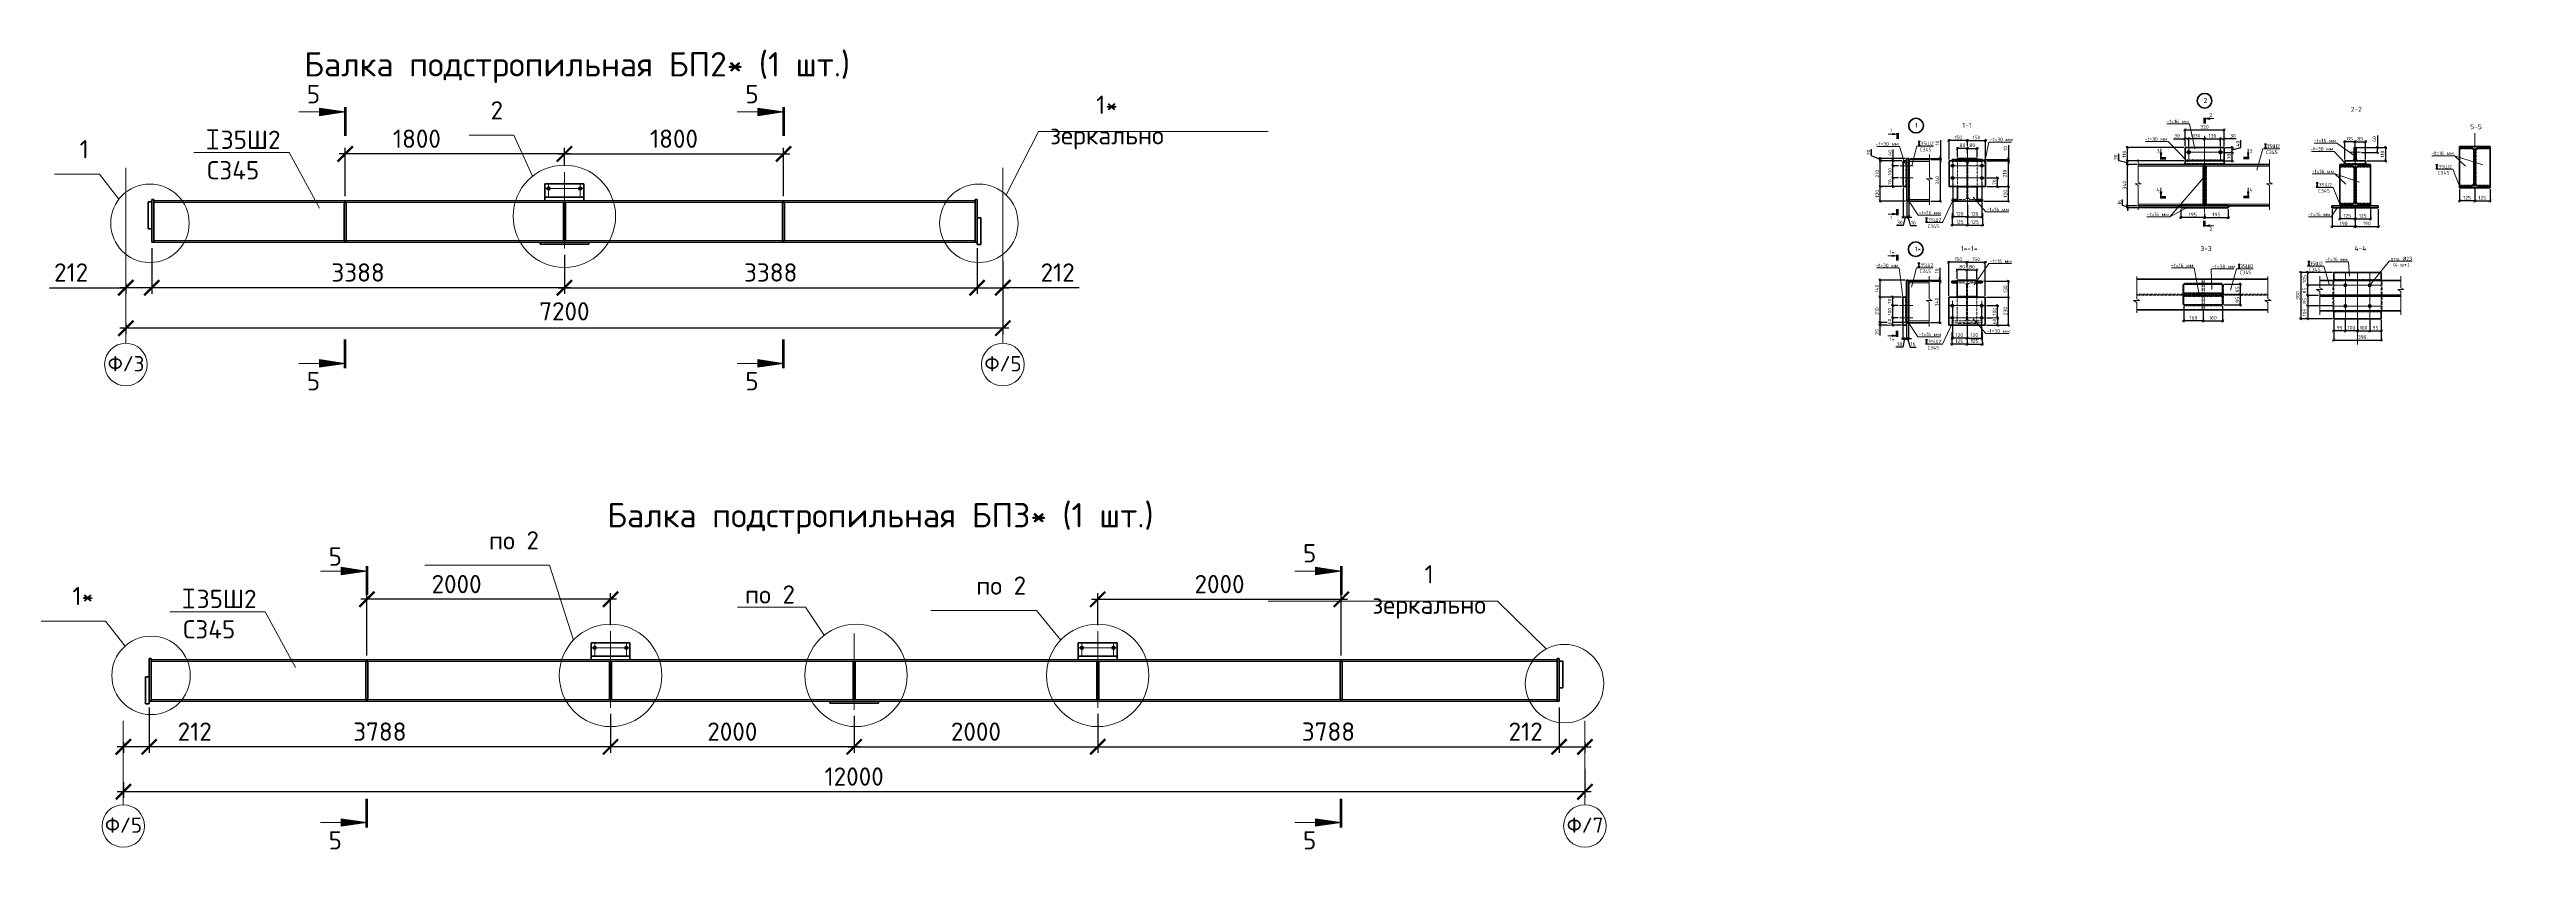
# Model space of a CAD drawing. Header units: millimetres. Extents: x -25910 to 49740, y -35080 to 0.
# Drawn here: x 851 to 21187, y -17553 to -10987 of the extents above; entities that cross this region are included whole.
import ezdxf
from ezdxf import colors
from ezdxf.entities.mleader import LeaderData, LeaderLine
from ezdxf.math import Vec2, Vec3

# ---------------------------------------------------------------- set-up
doc = ezdxf.new("R2010")
doc.units = ezdxf.units.MM
doc.linetypes.add('JIS_02_2.0', pattern=[3, 2, -1])
doc.linetypes.add('JIS_08_11', pattern=[12.8, 11, -0.6, 0.6, -0.6])
for name, color, linetype, lineweight in [('НАДПИСИ', 11, 'Continuous', 13), ('ОСЕВАЯ', 50, 'JIS_08_11', 13), ('ОСНОВНАЯ', 213, 'Continuous', 35), ('ШТРИХОВАЯ', 84, 'JIS_02_2.0', 13)]:
    doc.layers.add(name, color=color, linetype=linetype, lineweight=lineweight)
doc.styles.add('_ОСК', font='isocpeur.ttf', dxfattribs={"height": 3})
doc.styles.add('ОСК', font='isocpeur.ttf')
doc.dimstyles.new('_ОСК', dxfattribs={"dimscale": 25, "dimtxt": 3, "dimasz": 2.5, "dimexe": 1, "dimexo": 1, "dimgap": 1, "dimtad": 3, "dimdec": 0, "dimzin": 1, "dimdsep": 46, "dimtxsty": '_ОСК', "dimblk": 'ARCHTICK', "dimcen": 2, "dimdle": 1, "dimclrt": 256, "dimadec": 0, "dimazin": 0, "dimtfac": 1, "dimtdec": 0, "dimtmove": 1, "dimatfit": 3, "dimfxl": 1, "dimtvp": 2.25, "dimtfill": 1, "dimtolj": 1, "dimtzin": 1, "dimarcsym": 0})

msp = doc.modelspace()

# ---------------------------------------------------------------- texts
at = {"layer": 'НАДПИСИ', "style": 'ОСК'}
for s, insert, char_height, width, attachment_point in [('Балка подстропильная БП2* (1 шт.)', (2940.5, -11008), 200, 4948.193, 1), ('5', (2963.5, -11428.3), 150, 373.756, 7), ('5', (6563.5, -11428.3), 150, 373.756, 7), ('2', (18536.7, -11385.1), 40, 41.225, 1), ('1', (16167.9, -11589.9), 40, 41.225, 1), ('1-1', (16556.3, -11588.7), 40, 41.225, 1), ('2-2', (19745, -11457.1), 40, 41.225, 1), ('1', (15961.2, -11667.6), 30, 74.751, 7), ('5-5', (20725.8, -11600.8), 40, 41.225, 1), ('4', (18913.9, -12153.7), 30, 74.751, 7), ('1', (15961.2, -12351.8), 30, 74.751, 1), ('1*', (16165.3, -12604.3), 40, 41.225, 1), ('1*-1*', (16544.6, -12600.6), 40, 41.225, 1), ('3-3', (18510.2, -12600.2), 40, 41.225, 1), ('2', (18607.4, -12447.1), 30, 74.751, 3), ('4-4', (19775.5, -12599.6), 40, 41.225, 1), ('1*', (15958.7, -12666.2), 30, 74.751, 7), ('1*', (15958.7, -13350.4), 30, 74.751, 1), ('Ф/3', (1479.5, -13566), 125, 1000, 5), ('Ф/5', (8679.5, -13566), 125, 1000, 5), ('5', (2963.5, -13634.5), 150, 373.756, 1), ('5', (6563.5, -13634.5), 150, 373.756, 1), ('Балка подстропильная БП3* (1 шт.)', (5428.6, -14709.5), 200, 5149.73, 1), ('5', (3142.1, -15073.9), 150, 373.756, 1), ('Ф/5', (1458.1, -17353.6), 125, 1000, 5), ('5', (3142.1, -17403.3), 150, 373.756, 1), ('5', (11142.1, -17403.3), 150, 373.756, 1), ('Ф/7', (13458.1, -17353.6), 125, 1000, 5)]:
    msp.add_mtext(s, dxfattribs=dict(at, insert=insert, char_height=char_height, width=width, attachment_point=attachment_point))

# ---------------------------------------------------------------- blocks, each defined once
blk = doc.blocks.new('_ArchTick')
at = {"color": 0, "linetype": 'ByBlock', "const_width": 0.15}
blk.add_lwpolyline([(-0.5, -0.5), (0.5, 0.5)], dxfattribs=at)
blk = doc.blocks.new('*D328')
at = {"layer": 'Defpoints', "color": 0, "transparency": 16777216}
for p in [(1669, -16337), (1457, -16624), (1457, -16711)]:
    blk.add_point(p, dxfattribs=at)
at = {"layer": 'НАДПИСИ', "color": 0, "lineweight": -2, "transparency": 16777216}
for p, q in [((1669, -16387), (1669, -16761)), ((1457, -16674), (1457, -16761)), ((1719, -16711), (1407, -16711)), ((2221, -16711), (1669, -16711))]:
    blk.add_line(p, q, dxfattribs=at)
at = {"layer": 'НАДПИСИ', "color": 0, "lineweight": -2, "transparency": 16777216, "xscale": 125, "yscale": 125, "zscale": 125, "rotation": 180}
blk.add_blockref('_ArchTick', (1457, -16711), dxfattribs=at)
at = {"layer": 'НАДПИСИ', "color": 0, "lineweight": -2, "transparency": 16777216, "xscale": 125, "yscale": 125, "zscale": 125}
blk.add_blockref('_ArchTick', (1669, -16711), dxfattribs=at)
at = {"layer": 'НАДПИСИ', "transparency": 16777216, "insert": (2043, -16586), "char_height": 150, "attachment_point": 5, "style": '_ОСК', "bg_fill": 3, "box_fill_scale": 1.1, "bg_fill_color": 256, "bg_fill_true_color": 13158600, "bg_fill_transparency": 0}
blk.add_mtext('\\A1;212', dxfattribs=at)
blk = doc.blocks.new('*D329')
at = {"layer": 'Defpoints', "color": 0, "transparency": 16777216}
for p in [(13457, -16842), (1457, -16955), (1457, -17080)]:
    blk.add_point(p, dxfattribs=at)
at = {"layer": 'НАДПИСИ', "color": 0, "lineweight": -2, "transparency": 16777216}
for p, q in [((13507, -17080), (1407, -17080)), ((1457, -17005), (1457, -17130)), ((13457, -16892), (13457, -17130))]:
    blk.add_line(p, q, dxfattribs=at)
at = {"layer": 'НАДПИСИ', "color": 0, "lineweight": -2, "transparency": 16777216, "xscale": 125, "yscale": 125, "zscale": 125, "rotation": 180}
blk.add_blockref('_ArchTick', (1457, -17080), dxfattribs=at)
at = {"layer": 'НАДПИСИ', "color": 0, "lineweight": -2, "transparency": 16777216, "xscale": 125, "yscale": 125, "zscale": 125}
blk.add_blockref('_ArchTick', (13457, -17080), dxfattribs=at)
at = {"layer": 'НАДПИСИ', "transparency": 16777216, "insert": (7457, -16955), "char_height": 150, "attachment_point": 5, "style": '_ОСК', "bg_fill": 3, "box_fill_scale": 1.1, "bg_fill_color": 256, "bg_fill_true_color": 13158600, "bg_fill_transparency": 0}
blk.add_mtext('\\A1;12000', dxfattribs=at)
blk = doc.blocks.new('_None')
blk = doc.blocks.new('A$C6A7E4B16')
at = {"layer": 'ОСНОВНАЯ'}
for p, q in [((0, 30), (16.7, 30)), ((0, 0), (16.7, 0)), ((8.4, 30), (8.4, 0))]:
    blk.add_line(p, q, dxfattribs=at)
blk = doc.blocks.new('*D313')
at = {"layer": 'Defpoints', "color": 0, "transparency": 16777216}
for p in [(5457, -16390), (1669, -16586), (1669, -16711)]:
    blk.add_point(p, dxfattribs=at)
at = {"layer": 'НАДПИСИ', "color": 0, "lineweight": -2, "transparency": 16777216}
for p, q in [((5457, -16440), (5457, -16761)), ((1669, -16636), (1669, -16761)), ((5507, -16711), (1619, -16711))]:
    blk.add_line(p, q, dxfattribs=at)
at = {"layer": 'НАДПИСИ', "color": 0, "lineweight": -2, "transparency": 16777216, "xscale": 125, "yscale": 125, "zscale": 125, "rotation": 180}
blk.add_blockref('_ArchTick', (1669, -16711), dxfattribs=at)
at = {"layer": 'НАДПИСИ', "color": 0, "lineweight": -2, "transparency": 16777216, "xscale": 125, "yscale": 125, "zscale": 125}
blk.add_blockref('_ArchTick', (5457, -16711), dxfattribs=at)
at = {"layer": 'НАДПИСИ', "transparency": 16777216, "insert": (3563, -16586), "char_height": 150, "attachment_point": 5, "style": '_ОСК', "bg_fill": 3, "box_fill_scale": 1.1, "bg_fill_color": 256, "bg_fill_true_color": 13158600, "bg_fill_transparency": 0}
blk.add_mtext('\\A1;3788', dxfattribs=at)
blk = doc.blocks.new('*D314')
at = {"layer": 'Defpoints', "color": 0, "transparency": 16777216}
for p in [(7457, -16406), (5457, -16586), (5457, -16711)]:
    blk.add_point(p, dxfattribs=at)
at = {"layer": 'НАДПИСИ', "color": 0, "lineweight": -2, "transparency": 16777216}
for p, q in [((7457, -16456), (7457, -16761)), ((5457, -16636), (5457, -16761)), ((7507, -16711), (5407, -16711))]:
    blk.add_line(p, q, dxfattribs=at)
at = {"layer": 'НАДПИСИ', "color": 0, "lineweight": -2, "transparency": 16777216, "xscale": 125, "yscale": 125, "zscale": 125, "rotation": 180}
blk.add_blockref('_ArchTick', (5457, -16711), dxfattribs=at)
at = {"layer": 'НАДПИСИ', "color": 0, "lineweight": -2, "transparency": 16777216, "xscale": 125, "yscale": 125, "zscale": 125}
blk.add_blockref('_ArchTick', (7457, -16711), dxfattribs=at)
at = {"layer": 'НАДПИСИ', "transparency": 16777216, "insert": (6457, -16586), "char_height": 150, "attachment_point": 5, "style": '_ОСК', "bg_fill": 3, "box_fill_scale": 1.1, "bg_fill_color": 256, "bg_fill_true_color": 13158600, "bg_fill_transparency": 0}
blk.add_mtext('\\A1;2000', dxfattribs=at)
blk = doc.blocks.new('*D315')
at = {"layer": 'Defpoints', "color": 0, "transparency": 16777216}
for p in [(9457, -16390), (13245, -16586), (13245, -16711)]:
    blk.add_point(p, dxfattribs=at)
at = {"layer": 'НАДПИСИ', "color": 0, "lineweight": -2, "transparency": 16777216}
for p, q in [((9457, -16440), (9457, -16761)), ((13245, -16636), (13245, -16761)), ((9407, -16711), (13295, -16711))]:
    blk.add_line(p, q, dxfattribs=at)
at = {"layer": 'НАДПИСИ', "color": 0, "lineweight": -2, "transparency": 16777216, "xscale": 125, "yscale": 125, "zscale": 125, "rotation": 180}
blk.add_blockref('_ArchTick', (9457, -16711), dxfattribs=at)
at = {"layer": 'НАДПИСИ', "color": 0, "lineweight": -2, "transparency": 16777216, "xscale": 125, "yscale": 125, "zscale": 125}
blk.add_blockref('_ArchTick', (13245, -16711), dxfattribs=at)
at = {"layer": 'НАДПИСИ', "transparency": 16777216, "insert": (11351, -16586), "char_height": 150, "attachment_point": 5, "style": '_ОСК', "bg_fill": 3, "box_fill_scale": 1.1, "bg_fill_color": 256, "bg_fill_true_color": 13158600, "bg_fill_transparency": 0}
blk.add_mtext('\\A1;3788', dxfattribs=at)
blk = doc.blocks.new('*D316')
at = {"layer": 'Defpoints', "color": 0, "transparency": 16777216}
for p in [(7457, -16406), (9457, -16586), (9457, -16711)]:
    blk.add_point(p, dxfattribs=at)
at = {"layer": 'НАДПИСИ', "color": 0, "lineweight": -2, "transparency": 16777216}
for p, q in [((7457, -16456), (7457, -16761)), ((9457, -16636), (9457, -16761)), ((7407, -16711), (9507, -16711))]:
    blk.add_line(p, q, dxfattribs=at)
at = {"layer": 'НАДПИСИ', "color": 0, "lineweight": -2, "transparency": 16777216, "xscale": 125, "yscale": 125, "zscale": 125, "rotation": 180}
blk.add_blockref('_ArchTick', (7457, -16711), dxfattribs=at)
at = {"layer": 'НАДПИСИ', "color": 0, "lineweight": -2, "transparency": 16777216, "xscale": 125, "yscale": 125, "zscale": 125}
blk.add_blockref('_ArchTick', (9457, -16711), dxfattribs=at)
at = {"layer": 'НАДПИСИ', "transparency": 16777216, "insert": (8457, -16586), "char_height": 150, "attachment_point": 5, "style": '_ОСК', "bg_fill": 3, "box_fill_scale": 1.1, "bg_fill_color": 256, "bg_fill_true_color": 13158600, "bg_fill_transparency": 0}
blk.add_mtext('\\A1;2000', dxfattribs=at)
blk = doc.blocks.new('*D317')
at = {"layer": 'Defpoints', "color": 0, "transparency": 16777216}
for p in [(13245, -16337), (13457, -16624), (13457, -16711)]:
    blk.add_point(p, dxfattribs=at)
at = {"layer": 'НАДПИСИ', "color": 0, "lineweight": -2, "transparency": 16777216}
for p, q in [((13245, -16387), (13245, -16761)), ((13457, -16674), (13457, -16761)), ((13195, -16711), (13507, -16711))]:
    blk.add_line(p, q, dxfattribs=at)
at = {"layer": 'НАДПИСИ', "color": 0, "lineweight": -2, "transparency": 16777216, "xscale": 125, "yscale": 125, "zscale": 125}
blk.add_blockref('_ArchTick', (13457, -16711), dxfattribs=at)
at = {"layer": 'НАДПИСИ', "transparency": 16777216, "insert": (12970, -16586), "char_height": 150, "attachment_point": 5, "style": '_ОСК', "bg_fill": 3, "box_fill_scale": 1.1, "bg_fill_color": 256, "bg_fill_true_color": 13158600, "bg_fill_transparency": 0}
blk.add_mtext('\\A1;212', dxfattribs=at)
at = {"layer": 'НАДПИСИ', "color": 0, "lineweight": -2, "transparency": 16777216, "xscale": 125, "yscale": 125, "zscale": 125, "rotation": 180}
blk.add_blockref('_ArchTick', (13245, -16711), dxfattribs=at)
blk = doc.blocks.new('*D282')
at = {"layer": 'Defpoints', "color": 0, "transparency": 16777216}
for p in [(11457, -15500), (9457, -15762), (11457, -16011)]:
    blk.add_point(p, dxfattribs=at)
at = {"layer": 'НАДПИСИ', "color": 0, "lineweight": -2, "transparency": 16777216}
for p, q in [((9457, -15712), (9457, -15450)), ((11457, -15961), (11457, -15450)), ((9407, -15500), (11507, -15500))]:
    blk.add_line(p, q, dxfattribs=at)
at = {"layer": 'НАДПИСИ', "color": 0, "lineweight": -2, "transparency": 16777216, "xscale": 125, "yscale": 125, "zscale": 125, "rotation": 180}
blk.add_blockref('_ArchTick', (9457, -15500), dxfattribs=at)
at = {"layer": 'НАДПИСИ', "color": 0, "lineweight": -2, "transparency": 16777216, "xscale": 125, "yscale": 125, "zscale": 125}
blk.add_blockref('_ArchTick', (11457, -15500), dxfattribs=at)
at = {"layer": 'НАДПИСИ', "transparency": 16777216, "insert": (10457, -15375), "char_height": 150, "attachment_point": 5, "style": '_ОСК', "bg_fill": 3, "box_fill_scale": 1.1, "bg_fill_color": 256, "bg_fill_true_color": 13158600, "bg_fill_transparency": 0}
blk.add_mtext('\\A1;2000', dxfattribs=at)
blk = doc.blocks.new('*D283')
at = {"layer": 'Defpoints', "color": 0, "transparency": 16777216}
for p in [(3457, -15500), (5457, -15762), (3457, -16011)]:
    blk.add_point(p, dxfattribs=at)
at = {"layer": 'НАДПИСИ', "color": 0, "lineweight": -2, "transparency": 16777216}
for p, q in [((3457, -15961), (3457, -15450)), ((5457, -15712), (5457, -15450)), ((5507, -15500), (3407, -15500))]:
    blk.add_line(p, q, dxfattribs=at)
at = {"layer": 'НАДПИСИ', "color": 0, "lineweight": -2, "transparency": 16777216, "xscale": 125, "yscale": 125, "zscale": 125, "rotation": 180}
blk.add_blockref('_ArchTick', (3457, -15500), dxfattribs=at)
at = {"layer": 'НАДПИСИ', "color": 0, "lineweight": -2, "transparency": 16777216, "xscale": 125, "yscale": 125, "zscale": 125}
blk.add_blockref('_ArchTick', (5457, -15500), dxfattribs=at)
at = {"layer": 'НАДПИСИ', "transparency": 16777216, "insert": (4193, -15375), "char_height": 150, "attachment_point": 5, "style": '_ОСК', "bg_fill": 3, "box_fill_scale": 1.1, "bg_fill_color": 256, "bg_fill_true_color": 13158600, "bg_fill_transparency": 0}
blk.add_mtext('\\A1;2000', dxfattribs=at)
blk = doc.blocks.new('*D486')
at = {"layer": 'Defpoints', "color": 0, "transparency": 16777216}
for p in [(17911, -11931), (17999, -11931), (17999, -12271)]:
    blk.add_point(p, dxfattribs=at)
at = {"layer": 'НАДПИСИ', "color": 0, "lineweight": -2, "transparency": 16777216}
for p, q in [((17989, -11931), (17901, -11931)), ((17911, -12281), (17911, -11921)), ((17989, -12271), (17901, -12271))]:
    blk.add_line(p, q, dxfattribs=at)
at = {"layer": 'НАДПИСИ', "color": 0, "lineweight": -2, "transparency": 16777216, "xscale": 25, "yscale": 25, "zscale": 25}
for p, rotation in [((17911, -11931), 90), ((17911, -12271), 270)]:
    blk.add_blockref('_ArchTick', p, dxfattribs=dict(at, rotation=rotation))
at = {"layer": 'НАДПИСИ', "transparency": 16777216, "insert": (17886, -12101), "char_height": 30, "attachment_point": 5, "rotation": 90, "style": '_ОСК', "bg_fill": 3, "box_fill_scale": 1.1, "bg_fill_color": 256, "bg_fill_true_color": 13158600, "bg_fill_transparency": 0}
blk.add_mtext('\\A1;340', dxfattribs=at)
blk = doc.blocks.new('*D487')
at = {"layer": 'Defpoints', "color": 0, "transparency": 16777216}
for p in [(17999, -12271), (18349, -12287)]:
    blk.add_point(p, dxfattribs=at)
at = {"layer": 'НАДПИСИ', "color": 0, "lineweight": -2, "transparency": 16777216}
for p, q in [((17871, -12267), (17871, -12217)), ((17911, -12279), (17871, -12267)), ((17989, -12271), (17901, -12271)), ((18339, -12287), (17901, -12287)), ((17911, -12271), (17911, -12246)), ((17911, -12287), (17911, -12312))]:
    blk.add_line(p, q, dxfattribs=at)
at = {"layer": 'НАДПИСИ', "transparency": 16777216, "insert": (17846, -12242), "char_height": 30, "attachment_point": 5, "rotation": 90, "style": '_ОСК', "bg_fill": 3, "box_fill_scale": 1.1, "bg_fill_color": 256, "bg_fill_true_color": 13158600, "bg_fill_transparency": 0}
blk.add_mtext('\\A1;16', dxfattribs=at)
at = {"layer": 'Defpoints', "color": 0, "transparency": 16777216}
blk.add_point((17911, -12271), dxfattribs=at)
at = {"layer": 'НАДПИСИ', "color": 0, "lineweight": -2, "transparency": 16777216}
blk.add_line((17911, -12287), (17911, -12271), dxfattribs=at)
blk.add_line((17911, -12287), (17911, -12271), dxfattribs=at)
at = {"layer": 'НАДПИСИ', "color": 0, "lineweight": -2, "transparency": 16777216, "xscale": 25, "yscale": 25, "zscale": 25}
for p, rotation in [((17911, -12271), 270), ((17911, -12287), 90)]:
    blk.add_blockref('_ArchTick', p, dxfattribs=dict(at, rotation=rotation))
blk = doc.blocks.new('*D488')
at = {"layer": 'Defpoints', "color": 0, "transparency": 16777216}
for p in [(17999, -11931), (18384, -11901)]:
    blk.add_point(p, dxfattribs=at)
at = {"layer": 'НАДПИСИ', "color": 0, "lineweight": -2, "transparency": 16777216}
for p, q in [((17840, -11900), (17840, -11844)), ((17911, -11916), (17840, -11900)), ((18374, -11901), (17901, -11901)), ((17989, -11931), (17901, -11931)), ((17911, -11941), (17911, -11891))]:
    blk.add_line(p, q, dxfattribs=at)
at = {"layer": 'НАДПИСИ', "transparency": 16777216, "insert": (17815, -11872), "char_height": 30, "attachment_point": 5, "rotation": 90, "style": '_ОСК', "bg_fill": 3, "box_fill_scale": 1.1, "bg_fill_color": 256, "bg_fill_true_color": 13158600, "bg_fill_transparency": 0}
blk.add_mtext('\\A1;30', dxfattribs=at)
at = {"layer": 'Defpoints', "color": 0, "transparency": 16777216}
blk.add_point((17911, -11901), dxfattribs=at)
at = {"layer": 'НАДПИСИ', "color": 0, "lineweight": -2, "transparency": 16777216, "xscale": 25, "yscale": 25, "zscale": 25}
for p, rotation in [((17911, -11901), 90), ((17911, -11931), 270)]:
    blk.add_blockref('_ArchTick', p, dxfattribs=dict(at, rotation=rotation))
blk = doc.blocks.new('*D489')
at = {"layer": 'Defpoints', "color": 0, "transparency": 16777216}
blk.add_point((18384, -11791), dxfattribs=at)
at = {"layer": 'НАДПИСИ', "color": 0, "lineweight": -2, "transparency": 16777216}
for p, q in [((18374, -11791), (17901, -11791)), ((17911, -11911), (17911, -11781)), ((17989, -11901), (17901, -11901))]:
    blk.add_line(p, q, dxfattribs=at)
at = {"layer": 'НАДПИСИ', "color": 0, "lineweight": -2, "transparency": 16777216, "xscale": 25, "yscale": 25, "zscale": 25}
for p, rotation in [((17911, -11791), 90), ((17911, -11901), 270)]:
    blk.add_blockref('_ArchTick', p, dxfattribs=dict(at, rotation=rotation))
at = {"layer": 'НАДПИСИ', "transparency": 16777216, "insert": (17886, -11846), "char_height": 30, "attachment_point": 5, "rotation": 90, "style": '_ОСК', "bg_fill": 3, "box_fill_scale": 1.1, "bg_fill_color": 256, "bg_fill_true_color": 13158600, "bg_fill_transparency": 0}
blk.add_mtext('\\A1;110', dxfattribs=at)
at = {"layer": 'Defpoints', "color": 0, "transparency": 16777216}
for p in [(17911, -11791), (17999, -11901)]:
    blk.add_point(p, dxfattribs=at)
blk = doc.blocks.new('*D490')
at = {"layer": 'НАДПИСИ', "color": 0, "lineweight": -2, "transparency": 16777216}
for p, q in [((18714, -11791), (18782, -11791)), ((18772, -11841), (18772, -11781)), ((18772, -11811), (18842, -11790)), ((18842, -11790), (18842, -11731)), ((18714, -11831), (18782, -11831))]:
    blk.add_line(p, q, dxfattribs=at)
at = {"layer": 'НАДПИСИ', "transparency": 16777216, "insert": (18817, -11760), "char_height": 30, "attachment_point": 5, "rotation": 90, "style": '_ОСК', "bg_fill": 3, "box_fill_scale": 1.1, "bg_fill_color": 256, "bg_fill_true_color": 13158600, "bg_fill_transparency": 0}
blk.add_mtext('\\A1;40', dxfattribs=at)
at = {"layer": 'Defpoints', "color": 0, "transparency": 16777216}
for p in [(18704, -11791), (18772, -11791), (18704, -11831)]:
    blk.add_point(p, dxfattribs=at)
at = {"layer": 'НАДПИСИ', "color": 0, "lineweight": -2, "transparency": 16777216, "xscale": 25, "yscale": 25, "zscale": 25}
for p, rotation in [((18772, -11791), 90), ((18772, -11831), 270)]:
    blk.add_blockref('_ArchTick', p, dxfattribs=dict(at, rotation=rotation))
blk = doc.blocks.new('*D491')
at = {"layer": 'НАДПИСИ', "color": 0, "lineweight": -2, "transparency": 16777216}
for p, q in [((18714, -11831), (18782, -11831)), ((18714, -11901), (18782, -11901)), ((18772, -11911), (18772, -11821))]:
    blk.add_line(p, q, dxfattribs=at)
at = {"layer": 'НАДПИСИ', "color": 0, "lineweight": -2, "transparency": 16777216, "xscale": 25, "yscale": 25, "zscale": 25}
for p, rotation in [((18772, -11831), 90), ((18772, -11901), 270)]:
    blk.add_blockref('_ArchTick', p, dxfattribs=dict(at, rotation=rotation))
at = {"layer": 'НАДПИСИ', "transparency": 16777216, "insert": (18747, -11866), "char_height": 30, "attachment_point": 5, "rotation": 90, "style": '_ОСК', "bg_fill": 3, "box_fill_scale": 1.1, "bg_fill_color": 256, "bg_fill_true_color": 13158600, "bg_fill_transparency": 0}
blk.add_mtext('\\A1;70', dxfattribs=at)
at = {"layer": 'Defpoints', "color": 0, "transparency": 16777216}
for p in [(18704, -11831), (18704, -11901), (18772, -11831)]:
    blk.add_point(p, dxfattribs=at)
blk = doc.blocks.new('*D492')
at = {"layer": 'НАДПИСИ', "color": 0, "lineweight": -2, "transparency": 16777216}
for p, q in [((18554, -11720), (18404, -11720)), ((18414, -11781), (18414, -11710)), ((18544, -11705), (18544, -11730))]:
    blk.add_line(p, q, dxfattribs=at)
at = {"layer": 'НАДПИСИ', "color": 0, "lineweight": -2, "transparency": 16777216, "xscale": 25, "yscale": 25, "zscale": 25, "rotation": 180}
blk.add_blockref('_ArchTick', (18414, -11720), dxfattribs=at)
at = {"layer": 'НАДПИСИ', "color": 0, "lineweight": -2, "transparency": 16777216, "xscale": 25, "yscale": 25, "zscale": 25}
blk.add_blockref('_ArchTick', (18544, -11720), dxfattribs=at)
at = {"layer": 'НАДПИСИ', "transparency": 16777216, "insert": (18479, -11695), "char_height": 30, "attachment_point": 5, "style": '_ОСК', "bg_fill": 3, "box_fill_scale": 1.1, "bg_fill_color": 256, "bg_fill_true_color": 13158600, "bg_fill_transparency": 0}
blk.add_mtext('\\A1;130', dxfattribs=at)
at = {"layer": 'Defpoints', "color": 0, "transparency": 16777216}
for p in [(18414, -11720), (18414, -11791), (18544, -11695)]:
    blk.add_point(p, dxfattribs=at)
blk = doc.blocks.new('*D493')
at = {"layer": 'НАДПИСИ', "color": 0, "lineweight": -2, "transparency": 16777216}
for p, q in [((18290, -11720), (18384, -11720)), ((18424, -11720), (18374, -11720)), ((18384, -11781), (18384, -11710)), ((18414, -11781), (18414, -11710))]:
    blk.add_line(p, q, dxfattribs=at)
at = {"layer": 'НАДПИСИ', "transparency": 16777216, "insert": (18318, -11695), "char_height": 30, "attachment_point": 5, "style": '_ОСК', "bg_fill": 3, "box_fill_scale": 1.1, "bg_fill_color": 256, "bg_fill_true_color": 13158600, "bg_fill_transparency": 0}
blk.add_mtext('\\A1;30', dxfattribs=at)
at = {"layer": 'Defpoints', "color": 0, "transparency": 16777216}
for p in [(18384, -11720), (18384, -11791), (18414, -11791)]:
    blk.add_point(p, dxfattribs=at)
at = {"layer": 'НАДПИСИ', "color": 0, "lineweight": -2, "transparency": 16777216, "xscale": 25, "yscale": 25, "zscale": 25, "rotation": 180}
blk.add_blockref('_ArchTick', (18384, -11720), dxfattribs=at)
at = {"layer": 'НАДПИСИ', "color": 0, "lineweight": -2, "transparency": 16777216, "xscale": 25, "yscale": 25, "zscale": 25}
blk.add_blockref('_ArchTick', (18414, -11720), dxfattribs=at)
blk = doc.blocks.new('*D494')
at = {"layer": 'НАДПИСИ', "color": 0, "lineweight": -2, "transparency": 16777216}
for p, q in [((18534, -11720), (18684, -11720)), ((18544, -11705), (18544, -11730)), ((18674, -11781), (18674, -11710))]:
    blk.add_line(p, q, dxfattribs=at)
at = {"layer": 'НАДПИСИ', "color": 0, "lineweight": -2, "transparency": 16777216, "xscale": 25, "yscale": 25, "zscale": 25, "rotation": 180}
blk.add_blockref('_ArchTick', (18544, -11720), dxfattribs=at)
at = {"layer": 'НАДПИСИ', "color": 0, "lineweight": -2, "transparency": 16777216, "xscale": 25, "yscale": 25, "zscale": 25}
blk.add_blockref('_ArchTick', (18674, -11720), dxfattribs=at)
at = {"layer": 'НАДПИСИ', "transparency": 16777216, "insert": (18609, -11695), "char_height": 30, "attachment_point": 5, "style": '_ОСК', "bg_fill": 3, "box_fill_scale": 1.1, "bg_fill_color": 256, "bg_fill_true_color": 13158600, "bg_fill_transparency": 0}
blk.add_mtext('\\A1;130', dxfattribs=at)
at = {"layer": 'Defpoints', "color": 0, "transparency": 16777216}
for p in [(18544, -11695), (18674, -11720), (18674, -11791)]:
    blk.add_point(p, dxfattribs=at)
blk = doc.blocks.new('*D495')
at = {"layer": 'НАДПИСИ', "color": 0, "lineweight": -2, "transparency": 16777216}
for p, q in [((18664, -11720), (18714, -11720)), ((18674, -11781), (18674, -11710)), ((18704, -11781), (18704, -11710)), ((18805, -11720), (18704, -11720))]:
    blk.add_line(p, q, dxfattribs=at)
at = {"layer": 'НАДПИСИ', "transparency": 16777216, "insert": (18777, -11695), "char_height": 30, "attachment_point": 5, "style": '_ОСК', "bg_fill": 3, "box_fill_scale": 1.1, "bg_fill_color": 256, "bg_fill_true_color": 13158600, "bg_fill_transparency": 0}
blk.add_mtext('\\A1;30', dxfattribs=at)
at = {"layer": 'Defpoints', "color": 0, "transparency": 16777216}
for p in [(18674, -11791), (18704, -11720), (18704, -11791)]:
    blk.add_point(p, dxfattribs=at)
at = {"layer": 'НАДПИСИ', "color": 0, "lineweight": -2, "transparency": 16777216, "xscale": 25, "yscale": 25, "zscale": 25, "rotation": 180}
blk.add_blockref('_ArchTick', (18674, -11720), dxfattribs=at)
at = {"layer": 'НАДПИСИ', "color": 0, "lineweight": -2, "transparency": 16777216, "xscale": 25, "yscale": 25, "zscale": 25}
blk.add_blockref('_ArchTick', (18704, -11720), dxfattribs=at)
blk = doc.blocks.new('*D496')
at = {"layer": 'Defpoints', "color": 0, "transparency": 16777216}
for p in [(18384, -11791), (18704, -11647), (18704, -11791)]:
    blk.add_point(p, dxfattribs=at)
at = {"layer": 'НАДПИСИ', "color": 0, "lineweight": -2, "transparency": 16777216}
for p, q in [((18374, -11647), (18714, -11647)), ((18384, -11781), (18384, -11637)), ((18704, -11781), (18704, -11637))]:
    blk.add_line(p, q, dxfattribs=at)
at = {"layer": 'НАДПИСИ', "color": 0, "lineweight": -2, "transparency": 16777216, "xscale": 25, "yscale": 25, "zscale": 25, "rotation": 180}
blk.add_blockref('_ArchTick', (18384, -11647), dxfattribs=at)
at = {"layer": 'НАДПИСИ', "color": 0, "lineweight": -2, "transparency": 16777216, "xscale": 25, "yscale": 25, "zscale": 25}
blk.add_blockref('_ArchTick', (18704, -11647), dxfattribs=at)
at = {"layer": 'НАДПИСИ', "transparency": 16777216, "insert": (18544, -11622), "char_height": 30, "attachment_point": 5, "style": '_ОСК', "bg_fill": 3, "box_fill_scale": 1.1, "bg_fill_color": 256, "bg_fill_true_color": 13158600, "bg_fill_transparency": 0}
blk.add_mtext('\\A1;320', dxfattribs=at)
blk = doc.blocks.new('*D478')
at = {"layer": 'НАДПИСИ', "color": 0, "lineweight": -2, "transparency": 16777216}
for p, q in [((18554, -12367), (18339, -12367)), ((18349, -12297), (18349, -12377)), ((18544, -12334), (18544, -12377))]:
    blk.add_line(p, q, dxfattribs=at)
at = {"layer": 'НАДПИСИ', "color": 0, "lineweight": -2, "transparency": 16777216, "xscale": 25, "yscale": 25, "zscale": 25, "rotation": 180}
blk.add_blockref('_ArchTick', (18349, -12367), dxfattribs=at)
at = {"layer": 'НАДПИСИ', "color": 0, "lineweight": -2, "transparency": 16777216, "xscale": 25, "yscale": 25, "zscale": 25}
blk.add_blockref('_ArchTick', (18544, -12367), dxfattribs=at)
at = {"layer": 'НАДПИСИ', "transparency": 16777216, "insert": (18447, -12342), "char_height": 30, "attachment_point": 5, "style": '_ОСК', "bg_fill": 3, "box_fill_scale": 1.1, "bg_fill_color": 256, "bg_fill_true_color": 13158600, "bg_fill_transparency": 0}
blk.add_mtext('\\A1;195', dxfattribs=at)
at = {"layer": 'Defpoints', "color": 0, "transparency": 16777216}
for p in [(18349, -12287), (18349, -12367), (18544, -12324)]:
    blk.add_point(p, dxfattribs=at)
blk = doc.blocks.new('*D479')
at = {"layer": 'НАДПИСИ', "color": 0, "lineweight": -2, "transparency": 16777216}
for p, q in [((18534, -12367), (18749, -12367)), ((18544, -12334), (18544, -12377)), ((18739, -12297), (18739, -12377))]:
    blk.add_line(p, q, dxfattribs=at)
at = {"layer": 'НАДПИСИ', "color": 0, "lineweight": -2, "transparency": 16777216, "xscale": 25, "yscale": 25, "zscale": 25, "rotation": 180}
blk.add_blockref('_ArchTick', (18544, -12367), dxfattribs=at)
at = {"layer": 'НАДПИСИ', "color": 0, "lineweight": -2, "transparency": 16777216, "xscale": 25, "yscale": 25, "zscale": 25}
blk.add_blockref('_ArchTick', (18739, -12367), dxfattribs=at)
at = {"layer": 'НАДПИСИ', "transparency": 16777216, "insert": (18642, -12342), "char_height": 30, "attachment_point": 5, "style": '_ОСК', "bg_fill": 3, "box_fill_scale": 1.1, "bg_fill_color": 256, "bg_fill_true_color": 13158600, "bg_fill_transparency": 0}
blk.add_mtext('\\A1;195', dxfattribs=at)
at = {"layer": 'Defpoints', "color": 0, "transparency": 16777216}
for p in [(18544, -12324), (18739, -12287), (18739, -12367)]:
    blk.add_point(p, dxfattribs=at)
blk = doc.blocks.new('*D480')
at = {"layer": 'Defpoints', "color": 0, "transparency": 16777216}
for p in [(16070, -12111), (16100, -12231)]:
    blk.add_point(p, dxfattribs=at)
at = {"layer": 'НАДПИСИ', "color": 0, "lineweight": -2, "transparency": 16777216}
for p, q in [((16070, -12121), (16070, -12372)), ((16110, -12362), (16060, -12362)), ((16085, -12362), (16070, -12432)), ((16100, -12241), (16100, -12372)), ((16070, -12432), (16014, -12432))]:
    blk.add_line(p, q, dxfattribs=at)
at = {"layer": 'НАДПИСИ', "transparency": 16777216, "insert": (16042, -12407), "char_height": 30, "attachment_point": 5, "style": '_ОСК', "bg_fill": 3, "box_fill_scale": 1.1, "bg_fill_color": 256, "bg_fill_true_color": 13158600, "bg_fill_transparency": 0}
blk.add_mtext('\\A1;30', dxfattribs=at)
at = {"layer": 'Defpoints', "color": 0, "transparency": 16777216}
blk.add_point((16070, -12362), dxfattribs=at)
at = {"layer": 'НАДПИСИ', "color": 0, "lineweight": -2, "transparency": 16777216, "xscale": 25, "yscale": 25, "zscale": 25, "rotation": 180}
blk.add_blockref('_ArchTick', (16070, -12362), dxfattribs=at)
at = {"layer": 'НАДПИСИ', "color": 0, "lineweight": -2, "transparency": 16777216, "xscale": 25, "yscale": 25, "zscale": 25}
blk.add_blockref('_ArchTick', (16100, -12362), dxfattribs=at)
blk = doc.blocks.new('*D481')
at = {"layer": 'Defpoints', "color": 0, "transparency": 16777216}
for p in [(16100, -12231), (16116, -12231)]:
    blk.add_point(p, dxfattribs=at)
at = {"layer": 'НАДПИСИ', "color": 0, "lineweight": -2, "transparency": 16777216}
for p, q in [((16100, -12362), (16075, -12362)), ((16100, -12241), (16100, -12372)), ((16108, -12362), (16129, -12432)), ((16116, -12241), (16116, -12372)), ((16116, -12362), (16141, -12362)), ((16129, -12432), (16179, -12432))]:
    blk.add_line(p, q, dxfattribs=at)
at = {"layer": 'НАДПИСИ', "transparency": 16777216, "insert": (16154, -12407), "char_height": 30, "attachment_point": 5, "style": '_ОСК', "bg_fill": 3, "box_fill_scale": 1.1, "bg_fill_color": 256, "bg_fill_true_color": 13158600, "bg_fill_transparency": 0}
blk.add_mtext('\\A1;16', dxfattribs=at)
at = {"layer": 'Defpoints', "color": 0, "transparency": 16777216}
blk.add_point((16116, -12362), dxfattribs=at)
at = {"layer": 'НАДПИСИ', "color": 0, "lineweight": -2, "transparency": 16777216}
blk.add_line((16100, -12362), (16116, -12362), dxfattribs=at)
blk.add_line((16100, -12362), (16116, -12362), dxfattribs=at)
at = {"layer": 'НАДПИСИ', "color": 0, "lineweight": -2, "transparency": 16777216, "xscale": 25, "yscale": 25, "zscale": 25}
blk.add_blockref('_ArchTick', (16100, -12362), dxfattribs=at)
at = {"layer": 'НАДПИСИ', "color": 0, "lineweight": -2, "transparency": 16777216, "xscale": 25, "yscale": 25, "zscale": 25, "rotation": 180}
blk.add_blockref('_ArchTick', (16116, -12362), dxfattribs=at)
blk = doc.blocks.new('*D482')
at = {"layer": 'Defpoints', "color": 0, "transparency": 16777216}
for p in [(16287, -11891), (16375, -11891), (16287, -12231)]:
    blk.add_point(p, dxfattribs=at)
at = {"layer": 'НАДПИСИ', "color": 0, "lineweight": -2, "transparency": 16777216}
for p, q in [((16297, -11891), (16385, -11891)), ((16375, -12241), (16375, -11881)), ((16297, -12231), (16385, -12231))]:
    blk.add_line(p, q, dxfattribs=at)
at = {"layer": 'НАДПИСИ', "color": 0, "lineweight": -2, "transparency": 16777216, "xscale": 25, "yscale": 25, "zscale": 25}
for p, rotation in [((16375, -11891), 90), ((16375, -12231), 270)]:
    blk.add_blockref('_ArchTick', p, dxfattribs=dict(at, rotation=rotation))
at = {"layer": 'НАДПИСИ', "transparency": 16777216, "insert": (16350, -12061), "char_height": 30, "attachment_point": 5, "rotation": 90, "style": '_ОСК', "bg_fill": 3, "box_fill_scale": 1.1, "bg_fill_color": 256, "bg_fill_true_color": 13158600, "bg_fill_transparency": 0}
blk.add_mtext('\\A1;340', dxfattribs=at)
blk = doc.blocks.new('*D483')
at = {"layer": 'Defpoints', "color": 0, "transparency": 16777216}
for p in [(16116, -11881), (16375, -11881), (16375, -11891)]:
    blk.add_point(p, dxfattribs=at)
at = {"layer": 'НАДПИСИ', "color": 0, "lineweight": -2, "transparency": 16777216}
for p, q in [((16375, -11730), (16375, -11881)), ((16126, -11881), (16385, -11881)), ((16375, -11881), (16375, -11856)), ((16375, -11891), (16375, -11881)), ((16375, -11891), (16375, -11881)), ((16375, -11891), (16375, -11916))]:
    blk.add_line(p, q, dxfattribs=at)
at = {"layer": 'НАДПИСИ', "transparency": 16777216, "insert": (16350, -11755), "char_height": 30, "attachment_point": 5, "rotation": 90, "style": '_ОСК', "bg_fill": 3, "box_fill_scale": 1.1, "bg_fill_color": 256, "bg_fill_true_color": 13158600, "bg_fill_transparency": 0}
blk.add_mtext('\\A1;10', dxfattribs=at)
at = {"layer": 'НАДПИСИ', "color": 0, "lineweight": -2, "transparency": 16777216, "xscale": 25, "yscale": 25, "zscale": 25}
for p, rotation in [((16375, -11881), 270), ((16375, -11891), 90)]:
    blk.add_blockref('_ArchTick', p, dxfattribs=dict(at, rotation=rotation))
blk = doc.blocks.new('*D484')
at = {"layer": 'Defpoints', "color": 0, "transparency": 16777216}
for p in [(16070, -11901), (16100, -11881)]:
    blk.add_point(p, dxfattribs=at)
at = {"layer": 'НАДПИСИ', "color": 0, "lineweight": -2, "transparency": 16777216}
for p, q in [((15811, -11860), (15811, -11804)), ((15882, -11891), (15811, -11860)), ((16090, -11881), (15872, -11881)), ((16060, -11901), (15872, -11901)), ((15882, -11911), (15882, -11871))]:
    blk.add_line(p, q, dxfattribs=at)
at = {"layer": 'НАДПИСИ', "transparency": 16777216, "insert": (15786, -11832), "char_height": 30, "attachment_point": 5, "rotation": 90, "style": '_ОСК', "bg_fill": 3, "box_fill_scale": 1.1, "bg_fill_color": 256, "bg_fill_true_color": 13158600, "bg_fill_transparency": 0}
blk.add_mtext('\\A1;20', dxfattribs=at)
at = {"layer": 'Defpoints', "color": 0, "transparency": 16777216}
blk.add_point((15882, -11881), dxfattribs=at)
at = {"layer": 'НАДПИСИ', "color": 0, "lineweight": -2, "transparency": 16777216, "xscale": 25, "yscale": 25, "zscale": 25}
for p, rotation in [((15882, -11881), 90), ((15882, -11901), 270)]:
    blk.add_blockref('_ArchTick', p, dxfattribs=dict(at, rotation=rotation))
blk = doc.blocks.new('*D485')
at = {"layer": 'Defpoints', "color": 0, "transparency": 16777216}
for p in [(16070, -11901), (16070, -12111)]:
    blk.add_point(p, dxfattribs=at)
at = {"layer": 'НАДПИСИ', "color": 0, "lineweight": -2, "transparency": 16777216}
for p, q in [((16060, -11901), (15872, -11901)), ((15882, -12121), (15882, -11891)), ((16060, -12111), (15872, -12111))]:
    blk.add_line(p, q, dxfattribs=at)
at = {"layer": 'НАДПИСИ', "transparency": 16777216, "insert": (15857, -12006), "char_height": 30, "attachment_point": 5, "rotation": 90, "style": '_ОСК', "bg_fill": 3, "box_fill_scale": 1.1, "bg_fill_color": 256, "bg_fill_true_color": 13158600, "bg_fill_transparency": 0}
blk.add_mtext('\\A1;210', dxfattribs=at)
at = {"layer": 'Defpoints', "color": 0, "transparency": 16777216}
blk.add_point((15882, -11901), dxfattribs=at)
at = {"layer": 'НАДПИСИ', "color": 0, "lineweight": -2, "transparency": 16777216, "xscale": 25, "yscale": 25, "zscale": 25}
for p, rotation in [((15882, -11901), 90), ((15882, -12111), 270)]:
    blk.add_blockref('_ArchTick', p, dxfattribs=dict(at, rotation=rotation))
blk = doc.blocks.new('*D497')
at = {"layer": 'Defpoints', "color": 0, "transparency": 16777216}
for p in [(16070, -12111), (16100, -12231)]:
    blk.add_point(p, dxfattribs=at)
at = {"layer": 'НАДПИСИ', "color": 0, "lineweight": -2, "transparency": 16777216}
for p, q in [((16060, -12111), (15872, -12111)), ((15882, -12241), (15882, -12101)), ((16090, -12231), (15872, -12231))]:
    blk.add_line(p, q, dxfattribs=at)
at = {"layer": 'НАДПИСИ', "transparency": 16777216, "insert": (15857, -12171), "char_height": 30, "attachment_point": 5, "rotation": 90, "style": '_ОСК', "bg_fill": 3, "box_fill_scale": 1.1, "bg_fill_color": 256, "bg_fill_true_color": 13158600, "bg_fill_transparency": 0}
blk.add_mtext('\\A1;120', dxfattribs=at)
at = {"layer": 'Defpoints', "color": 0, "transparency": 16777216}
blk.add_point((15882, -12111), dxfattribs=at)
at = {"layer": 'НАДПИСИ', "color": 0, "lineweight": -2, "transparency": 16777216, "xscale": 25, "yscale": 25, "zscale": 25}
for p, rotation in [((15882, -12111), 90), ((15882, -12231), 270)]:
    blk.add_blockref('_ArchTick', p, dxfattribs=dict(at, rotation=rotation))
blk = doc.blocks.new('*D464')
at = {"layer": 'НАДПИСИ', "color": 0, "lineweight": -2, "transparency": 16777216}
for p, q in [((16472, -12331), (16472, -12438)), ((16597, -12331), (16597, -12438)), ((16607, -12428), (16462, -12428))]:
    blk.add_line(p, q, dxfattribs=at)
at = {"layer": 'НАДПИСИ', "transparency": 16777216, "insert": (16534, -12403), "char_height": 30, "attachment_point": 5, "style": '_ОСК', "bg_fill": 3, "box_fill_scale": 1.1, "bg_fill_color": 256, "bg_fill_true_color": 13158600, "bg_fill_transparency": 0}
blk.add_mtext('\\A1;125', dxfattribs=at)
at = {"layer": 'Defpoints', "color": 0, "transparency": 16777216}
for p in [(16472, -12321), (16597, -12321), (16472, -12428)]:
    blk.add_point(p, dxfattribs=at)
at = {"layer": 'НАДПИСИ', "color": 0, "lineweight": -2, "transparency": 16777216, "xscale": 25, "yscale": 25, "zscale": 25, "rotation": 180}
blk.add_blockref('_ArchTick', (16472, -12428), dxfattribs=at)
at = {"layer": 'НАДПИСИ', "color": 0, "lineweight": -2, "transparency": 16777216, "xscale": 25, "yscale": 25, "zscale": 25}
blk.add_blockref('_ArchTick', (16597, -12428), dxfattribs=at)
blk = doc.blocks.new('*D465')
at = {"layer": 'НАДПИСИ', "color": 0, "lineweight": -2, "transparency": 16777216}
for p, q in [((16597, -12331), (16597, -12438)), ((16722, -12331), (16722, -12438)), ((16587, -12428), (16732, -12428))]:
    blk.add_line(p, q, dxfattribs=at)
at = {"layer": 'НАДПИСИ', "color": 0, "lineweight": -2, "transparency": 16777216, "xscale": 25, "yscale": 25, "zscale": 25, "rotation": 180}
blk.add_blockref('_ArchTick', (16597, -12428), dxfattribs=at)
at = {"layer": 'НАДПИСИ', "color": 0, "lineweight": -2, "transparency": 16777216, "xscale": 25, "yscale": 25, "zscale": 25}
blk.add_blockref('_ArchTick', (16722, -12428), dxfattribs=at)
at = {"layer": 'НАДПИСИ', "transparency": 16777216, "insert": (16659, -12403), "char_height": 30, "attachment_point": 5, "style": '_ОСК', "bg_fill": 3, "box_fill_scale": 1.1, "bg_fill_color": 256, "bg_fill_true_color": 13158600, "bg_fill_transparency": 0}
blk.add_mtext('\\A1;125', dxfattribs=at)
at = {"layer": 'Defpoints', "color": 0, "transparency": 16777216}
for p in [(16597, -12321), (16722, -12321), (16722, -12428)]:
    blk.add_point(p, dxfattribs=at)
blk = doc.blocks.new('*D466')
at = {"layer": 'НАДПИСИ', "color": 0, "lineweight": -2, "transparency": 16777216}
for p, q in [((16517, -11871), (16517, -11788)), ((16597, -11841), (16597, -11788)), ((16607, -11798), (16507, -11798))]:
    blk.add_line(p, q, dxfattribs=at)
at = {"layer": 'НАДПИСИ', "transparency": 16777216, "insert": (16557, -11773), "char_height": 30, "attachment_point": 5, "style": '_ОСК', "bg_fill": 3, "box_fill_scale": 1.1, "bg_fill_color": 256, "bg_fill_true_color": 13158600, "bg_fill_transparency": 0}
blk.add_mtext('\\A1;80', dxfattribs=at)
at = {"layer": 'Defpoints', "color": 0, "transparency": 16777216}
for p in [(16517, -11798), (16517, -11881), (16597, -11851)]:
    blk.add_point(p, dxfattribs=at)
at = {"layer": 'НАДПИСИ', "color": 0, "lineweight": -2, "transparency": 16777216, "xscale": 25, "yscale": 25, "zscale": 25, "rotation": 180}
blk.add_blockref('_ArchTick', (16517, -11798), dxfattribs=at)
at = {"layer": 'НАДПИСИ', "color": 0, "lineweight": -2, "transparency": 16777216, "xscale": 25, "yscale": 25, "zscale": 25}
blk.add_blockref('_ArchTick', (16597, -11798), dxfattribs=at)
blk = doc.blocks.new('*D467')
at = {"layer": 'НАДПИСИ', "color": 0, "lineweight": -2, "transparency": 16777216}
for p, q in [((16597, -11841), (16597, -11788)), ((16677, -11871), (16677, -11788)), ((16587, -11798), (16687, -11798))]:
    blk.add_line(p, q, dxfattribs=at)
at = {"layer": 'НАДПИСИ', "color": 0, "lineweight": -2, "transparency": 16777216, "xscale": 25, "yscale": 25, "zscale": 25, "rotation": 180}
blk.add_blockref('_ArchTick', (16597, -11798), dxfattribs=at)
at = {"layer": 'НАДПИСИ', "color": 0, "lineweight": -2, "transparency": 16777216, "xscale": 25, "yscale": 25, "zscale": 25}
blk.add_blockref('_ArchTick', (16677, -11798), dxfattribs=at)
at = {"layer": 'НАДПИСИ', "transparency": 16777216, "insert": (16637, -11773), "char_height": 30, "attachment_point": 5, "style": '_ОСК', "bg_fill": 3, "box_fill_scale": 1.1, "bg_fill_color": 256, "bg_fill_true_color": 13158600, "bg_fill_transparency": 0}
blk.add_mtext('\\A1;80', dxfattribs=at)
at = {"layer": 'Defpoints', "color": 0, "transparency": 16777216}
for p in [(16597, -11851), (16677, -11798), (16677, -11881)]:
    blk.add_point(p, dxfattribs=at)
blk = doc.blocks.new('*D468')
at = {"layer": 'Defpoints', "color": 0, "transparency": 16777216}
blk.add_point((16447, -11901), dxfattribs=at)
at = {"layer": 'НАДПИСИ', "color": 0, "lineweight": -2, "transparency": 16777216}
for p, q in [((16607, -11734), (16437, -11734)), ((16447, -11891), (16447, -11724)), ((16597, -11778), (16597, -11724))]:
    blk.add_line(p, q, dxfattribs=at)
at = {"layer": 'НАДПИСИ', "transparency": 16777216, "insert": (16522, -11709), "char_height": 30, "attachment_point": 5, "style": '_ОСК', "bg_fill": 3, "box_fill_scale": 1.1, "bg_fill_color": 256, "bg_fill_true_color": 13158600, "bg_fill_transparency": 0}
blk.add_mtext('\\A1;150', dxfattribs=at)
at = {"layer": 'Defpoints', "color": 0, "transparency": 16777216}
for p in [(16447, -11734), (16597, -11788)]:
    blk.add_point(p, dxfattribs=at)
at = {"layer": 'НАДПИСИ', "color": 0, "lineweight": -2, "transparency": 16777216, "xscale": 25, "yscale": 25, "zscale": 25, "rotation": 180}
blk.add_blockref('_ArchTick', (16447, -11734), dxfattribs=at)
at = {"layer": 'НАДПИСИ', "color": 0, "lineweight": -2, "transparency": 16777216, "xscale": 25, "yscale": 25, "zscale": 25}
blk.add_blockref('_ArchTick', (16597, -11734), dxfattribs=at)
blk = doc.blocks.new('*D469')
at = {"layer": 'Defpoints', "color": 0, "transparency": 16777216}
blk.add_point((16747, -11901), dxfattribs=at)
at = {"layer": 'НАДПИСИ', "color": 0, "lineweight": -2, "transparency": 16777216}
for p, q in [((16587, -11734), (16757, -11734)), ((16597, -11778), (16597, -11724)), ((16747, -11891), (16747, -11724))]:
    blk.add_line(p, q, dxfattribs=at)
at = {"layer": 'НАДПИСИ', "color": 0, "lineweight": -2, "transparency": 16777216, "xscale": 25, "yscale": 25, "zscale": 25, "rotation": 180}
blk.add_blockref('_ArchTick', (16597, -11734), dxfattribs=at)
at = {"layer": 'НАДПИСИ', "color": 0, "lineweight": -2, "transparency": 16777216, "xscale": 25, "yscale": 25, "zscale": 25}
blk.add_blockref('_ArchTick', (16747, -11734), dxfattribs=at)
at = {"layer": 'НАДПИСИ', "transparency": 16777216, "insert": (16672, -11709), "char_height": 30, "attachment_point": 5, "style": '_ОСК', "bg_fill": 3, "box_fill_scale": 1.1, "bg_fill_color": 256, "bg_fill_true_color": 13158600, "bg_fill_transparency": 0}
blk.add_mtext('\\A1;150', dxfattribs=at)
at = {"layer": 'Defpoints', "color": 0, "transparency": 16777216}
for p in [(16597, -11788), (16747, -11734)]:
    blk.add_point(p, dxfattribs=at)
blk = doc.blocks.new('*D470')
at = {"layer": 'Defpoints', "color": 0, "transparency": 16777216}
for p in [(16722, -11891), (16747, -11901)]:
    blk.add_point(p, dxfattribs=at)
at = {"layer": 'НАДПИСИ', "color": 0, "lineweight": -2, "transparency": 16777216}
for p, q in [((16934, -11773), (16934, -11891)), ((16732, -11891), (16944, -11891)), ((16757, -11901), (16944, -11901)), ((16934, -11891), (16934, -11866)), ((16934, -11901), (16934, -11926))]:
    blk.add_line(p, q, dxfattribs=at)
at = {"layer": 'НАДПИСИ', "transparency": 16777216, "insert": (16909, -11798), "char_height": 30, "attachment_point": 5, "rotation": 90, "style": '_ОСК', "bg_fill": 3, "box_fill_scale": 1.1, "bg_fill_color": 256, "bg_fill_true_color": 13158600, "bg_fill_transparency": 0}
blk.add_mtext('\\A1;10', dxfattribs=at)
at = {"layer": 'Defpoints', "color": 0, "transparency": 16777216}
blk.add_point((16934, -11891), dxfattribs=at)
at = {"layer": 'НАДПИСИ', "color": 0, "lineweight": -2, "transparency": 16777216}
blk.add_line((16934, -11901), (16934, -11891), dxfattribs=at)
blk.add_line((16934, -11901), (16934, -11891), dxfattribs=at)
at = {"layer": 'НАДПИСИ', "color": 0, "lineweight": -2, "transparency": 16777216, "xscale": 25, "yscale": 25, "zscale": 25}
for p, rotation in [((16934, -11891), 270), ((16934, -11901), 90)]:
    blk.add_blockref('_ArchTick', p, dxfattribs=dict(at, rotation=rotation))
blk = doc.blocks.new('*D471')
at = {"layer": 'Defpoints', "color": 0, "transparency": 16777216}
for p in [(16747, -11901), (16747, -12111)]:
    blk.add_point(p, dxfattribs=at)
at = {"layer": 'НАДПИСИ', "color": 0, "lineweight": -2, "transparency": 16777216}
for p, q in [((16757, -11901), (16944, -11901)), ((16934, -12121), (16934, -11891)), ((16757, -12111), (16944, -12111))]:
    blk.add_line(p, q, dxfattribs=at)
at = {"layer": 'НАДПИСИ', "transparency": 16777216, "insert": (16905, -12005), "char_height": 30, "attachment_point": 5, "rotation": 90, "style": '_ОСК', "bg_fill": 3, "box_fill_scale": 1.1, "bg_fill_color": 256, "bg_fill_true_color": 13158600, "bg_fill_transparency": 0}
blk.add_mtext('\\A1;210', dxfattribs=at)
at = {"layer": 'Defpoints', "color": 0, "transparency": 16777216}
blk.add_point((16934, -11901), dxfattribs=at)
at = {"layer": 'НАДПИСИ', "color": 0, "lineweight": -2, "transparency": 16777216, "xscale": 25, "yscale": 25, "zscale": 25}
for p, rotation in [((16934, -11901), 90), ((16934, -12111), 270)]:
    blk.add_blockref('_ArchTick', p, dxfattribs=dict(at, rotation=rotation))
blk = doc.blocks.new('*D472')
at = {"layer": 'Defpoints', "color": 0, "transparency": 16777216}
for p in [(16747, -12111), (16722, -12231)]:
    blk.add_point(p, dxfattribs=at)
at = {"layer": 'НАДПИСИ', "color": 0, "lineweight": -2, "transparency": 16777216}
for p, q in [((16757, -12111), (16944, -12111)), ((16934, -12241), (16934, -12101)), ((16732, -12231), (16944, -12231))]:
    blk.add_line(p, q, dxfattribs=at)
at = {"layer": 'НАДПИСИ', "transparency": 16777216, "insert": (16909, -12171), "char_height": 30, "attachment_point": 5, "rotation": 90, "style": '_ОСК', "bg_fill": 3, "box_fill_scale": 1.1, "bg_fill_color": 256, "bg_fill_true_color": 13158600, "bg_fill_transparency": 0}
blk.add_mtext('\\A1;120', dxfattribs=at)
at = {"layer": 'Defpoints', "color": 0, "transparency": 16777216}
blk.add_point((16934, -12111), dxfattribs=at)
at = {"layer": 'НАДПИСИ', "color": 0, "lineweight": -2, "transparency": 16777216, "xscale": 25, "yscale": 25, "zscale": 25}
for p, rotation in [((16934, -12111), 90), ((16934, -12231), 270)]:
    blk.add_blockref('_ArchTick', p, dxfattribs=dict(at, rotation=rotation))
blk = doc.blocks.new('*D473')
at = {"layer": 'НАДПИСИ', "color": 0, "lineweight": -2, "transparency": 16777216}
for p, q in [((19791, -12378), (19646, -12378)), ((19656, -12281), (19656, -12388)), ((19781, -12281), (19781, -12388))]:
    blk.add_line(p, q, dxfattribs=at)
at = {"layer": 'НАДПИСИ', "transparency": 16777216, "insert": (19717, -12353), "char_height": 30, "attachment_point": 5, "style": '_ОСК', "bg_fill": 3, "box_fill_scale": 1.1, "bg_fill_color": 256, "bg_fill_true_color": 13158600, "bg_fill_transparency": 0}
blk.add_mtext('\\A1;125', dxfattribs=at)
at = {"layer": 'Defpoints', "color": 0, "transparency": 16777216}
for p in [(19656, -12271), (19656, -12378), (19781, -12271)]:
    blk.add_point(p, dxfattribs=at)
at = {"layer": 'НАДПИСИ', "color": 0, "lineweight": -2, "transparency": 16777216, "xscale": 25, "yscale": 25, "zscale": 25, "rotation": 180}
blk.add_blockref('_ArchTick', (19656, -12378), dxfattribs=at)
at = {"layer": 'НАДПИСИ', "color": 0, "lineweight": -2, "transparency": 16777216, "xscale": 25, "yscale": 25, "zscale": 25}
blk.add_blockref('_ArchTick', (19781, -12378), dxfattribs=at)
blk = doc.blocks.new('*D474')
at = {"layer": 'НАДПИСИ', "color": 0, "lineweight": -2, "transparency": 16777216}
for p, q in [((19771, -12378), (19916, -12378)), ((19781, -12281), (19781, -12388)), ((19906, -12281), (19906, -12388))]:
    blk.add_line(p, q, dxfattribs=at)
at = {"layer": 'НАДПИСИ', "color": 0, "lineweight": -2, "transparency": 16777216, "xscale": 25, "yscale": 25, "zscale": 25, "rotation": 180}
blk.add_blockref('_ArchTick', (19781, -12378), dxfattribs=at)
at = {"layer": 'НАДПИСИ', "color": 0, "lineweight": -2, "transparency": 16777216, "xscale": 25, "yscale": 25, "zscale": 25}
blk.add_blockref('_ArchTick', (19906, -12378), dxfattribs=at)
at = {"layer": 'НАДПИСИ', "transparency": 16777216, "insert": (19843, -12353), "char_height": 30, "attachment_point": 5, "style": '_ОСК', "bg_fill": 3, "box_fill_scale": 1.1, "bg_fill_color": 256, "bg_fill_true_color": 13158600, "bg_fill_transparency": 0}
blk.add_mtext('\\A1;125', dxfattribs=at)
at = {"layer": 'Defpoints', "color": 0, "transparency": 16777216}
for p in [(19781, -12271), (19906, -12271), (19906, -12378)]:
    blk.add_point(p, dxfattribs=at)
blk = doc.blocks.new('*D475')
at = {"layer": 'Defpoints', "color": 0, "transparency": 16777216}
blk.add_point((19696, -11901), dxfattribs=at)
at = {"layer": 'НАДПИСИ', "color": 0, "lineweight": -2, "transparency": 16777216}
for p, q in [((19791, -11744), (19686, -11744)), ((19696, -11891), (19696, -11734)), ((19781, -11817), (19781, -11734))]:
    blk.add_line(p, q, dxfattribs=at)
at = {"layer": 'НАДПИСИ', "transparency": 16777216, "insert": (19738, -11719), "char_height": 30, "attachment_point": 5, "style": '_ОСК', "bg_fill": 3, "box_fill_scale": 1.1, "bg_fill_color": 256, "bg_fill_true_color": 13158600, "bg_fill_transparency": 0}
blk.add_mtext('\\A1;85', dxfattribs=at)
at = {"layer": 'Defpoints', "color": 0, "transparency": 16777216}
for p in [(19696, -11744), (19781, -11827)]:
    blk.add_point(p, dxfattribs=at)
at = {"layer": 'НАДПИСИ', "color": 0, "lineweight": -2, "transparency": 16777216, "xscale": 25, "yscale": 25, "zscale": 25, "rotation": 180}
blk.add_blockref('_ArchTick', (19696, -11744), dxfattribs=at)
at = {"layer": 'НАДПИСИ', "color": 0, "lineweight": -2, "transparency": 16777216, "xscale": 25, "yscale": 25, "zscale": 25}
blk.add_blockref('_ArchTick', (19781, -11744), dxfattribs=at)
blk = doc.blocks.new('*D476')
at = {"layer": 'Defpoints', "color": 0, "transparency": 16777216}
blk.add_point((19866, -11901), dxfattribs=at)
at = {"layer": 'НАДПИСИ', "color": 0, "lineweight": -2, "transparency": 16777216}
for p, q in [((19771, -11744), (19876, -11744)), ((19781, -11817), (19781, -11734)), ((19866, -11891), (19866, -11734))]:
    blk.add_line(p, q, dxfattribs=at)
at = {"layer": 'НАДПИСИ', "color": 0, "lineweight": -2, "transparency": 16777216, "xscale": 25, "yscale": 25, "zscale": 25, "rotation": 180}
blk.add_blockref('_ArchTick', (19781, -11744), dxfattribs=at)
at = {"layer": 'НАДПИСИ', "color": 0, "lineweight": -2, "transparency": 16777216, "xscale": 25, "yscale": 25, "zscale": 25}
blk.add_blockref('_ArchTick', (19866, -11744), dxfattribs=at)
at = {"layer": 'НАДПИСИ', "transparency": 16777216, "insert": (19823, -11719), "char_height": 30, "attachment_point": 5, "style": '_ОСК', "bg_fill": 3, "box_fill_scale": 1.1, "bg_fill_color": 256, "bg_fill_true_color": 13158600, "bg_fill_transparency": 0}
blk.add_mtext('\\A1;85', dxfattribs=at)
at = {"layer": 'Defpoints', "color": 0, "transparency": 16777216}
for p in [(19866, -11744), (19781, -11827)]:
    blk.add_point(p, dxfattribs=at)
blk = doc.blocks.new('*D477')
at = {"layer": 'НАДПИСИ', "color": 0, "lineweight": -2, "transparency": 16777216}
for p, q in [((16757, -12041), (16855, -12041)), ((16757, -12111), (16855, -12111)), ((16845, -12121), (16845, -12031))]:
    blk.add_line(p, q, dxfattribs=at)
at = {"layer": 'НАДПИСИ', "transparency": 16777216, "insert": (16820, -12076), "char_height": 30, "attachment_point": 5, "rotation": 90, "style": '_ОСК', "bg_fill": 3, "box_fill_scale": 1.1, "bg_fill_color": 256, "bg_fill_true_color": 13158600, "bg_fill_transparency": 0}
blk.add_mtext('\\A1;70', dxfattribs=at)
at = {"layer": 'Defpoints', "color": 0, "transparency": 16777216}
for p in [(16747, -12041), (16747, -12111), (16845, -12041)]:
    blk.add_point(p, dxfattribs=at)
at = {"layer": 'НАДПИСИ', "color": 0, "lineweight": -2, "transparency": 16777216, "xscale": 25, "yscale": 25, "zscale": 25}
for p, rotation in [((16845, -12041), 90), ((16845, -12111), 270)]:
    blk.add_blockref('_ArchTick', p, dxfattribs=dict(at, rotation=rotation))
blk = doc.blocks.new('*D452')
at = {"layer": 'Defpoints', "color": 0, "transparency": 16777216}
for p in [(18693, -12913), (18693, -12998)]:
    blk.add_point(p, dxfattribs=at)
at = {"layer": 'НАДПИСИ', "color": 0, "lineweight": -2, "transparency": 16777216}
for p, q in [((18703, -12913), (18849, -12913)), ((18703, -12998), (18849, -12998)), ((18839, -13008), (18839, -12903))]:
    blk.add_line(p, q, dxfattribs=at)
at = {"layer": 'НАДПИСИ', "color": 0, "lineweight": -2, "transparency": 16777216, "xscale": 25, "yscale": 25, "zscale": 25}
for p, rotation in [((18839, -12913), 90), ((18839, -12998), 270)]:
    blk.add_blockref('_ArchTick', p, dxfattribs=dict(at, rotation=rotation))
at = {"layer": 'НАДПИСИ', "transparency": 16777216, "insert": (18814, -12956), "char_height": 30, "attachment_point": 5, "rotation": 90, "style": '_ОСК', "bg_fill": 3, "box_fill_scale": 1.1, "bg_fill_color": 256, "bg_fill_true_color": 13158600, "bg_fill_transparency": 0}
blk.add_mtext('\\A1;85', dxfattribs=at)
at = {"layer": 'Defpoints', "color": 0, "transparency": 16777216}
blk.add_point((18839, -12913), dxfattribs=at)
blk = doc.blocks.new('*D453')
at = {"layer": 'Defpoints', "color": 0, "transparency": 16777216}
for p in [(18693, -12998), (18693, -13083)]:
    blk.add_point(p, dxfattribs=at)
at = {"layer": 'НАДПИСИ', "color": 0, "lineweight": -2, "transparency": 16777216}
for p, q in [((18703, -12998), (18849, -12998)), ((18839, -13093), (18839, -12988)), ((18703, -13083), (18849, -13083))]:
    blk.add_line(p, q, dxfattribs=at)
at = {"layer": 'НАДПИСИ', "color": 0, "lineweight": -2, "transparency": 16777216, "xscale": 25, "yscale": 25, "zscale": 25}
for p, rotation in [((18839, -12998), 90), ((18839, -13083), 270)]:
    blk.add_blockref('_ArchTick', p, dxfattribs=dict(at, rotation=rotation))
at = {"layer": 'НАДПИСИ', "transparency": 16777216, "insert": (18814, -13041), "char_height": 30, "attachment_point": 5, "rotation": 90, "style": '_ОСК', "bg_fill": 3, "box_fill_scale": 1.1, "bg_fill_color": 256, "bg_fill_true_color": 13158600, "bg_fill_transparency": 0}
blk.add_mtext('\\A1;85', dxfattribs=at)
at = {"layer": 'Defpoints', "color": 0, "transparency": 16777216}
blk.add_point((18839, -12998), dxfattribs=at)
blk = doc.blocks.new('*D454')
at = {"layer": 'НАДПИСИ', "color": 0, "lineweight": -2, "transparency": 16777216}
for p, q in [((18543, -13214), (18363, -13214)), ((18373, -13093), (18373, -13224)), ((18533, -13133), (18533, -13224))]:
    blk.add_line(p, q, dxfattribs=at)
at = {"layer": 'НАДПИСИ', "color": 0, "lineweight": -2, "transparency": 16777216, "xscale": 25, "yscale": 25, "zscale": 25, "rotation": 180}
blk.add_blockref('_ArchTick', (18373, -13214), dxfattribs=at)
at = {"layer": 'НАДПИСИ', "color": 0, "lineweight": -2, "transparency": 16777216, "xscale": 25, "yscale": 25, "zscale": 25}
blk.add_blockref('_ArchTick', (18533, -13214), dxfattribs=at)
at = {"layer": 'НАДПИСИ', "transparency": 16777216, "insert": (18453, -13189), "char_height": 30, "attachment_point": 5, "style": '_ОСК', "bg_fill": 3, "box_fill_scale": 1.1, "bg_fill_color": 256, "bg_fill_true_color": 13158600, "bg_fill_transparency": 0}
blk.add_mtext('\\A1;160', dxfattribs=at)
at = {"layer": 'Defpoints', "color": 0, "transparency": 16777216}
for p in [(18373, -13083), (18373, -13214), (18533, -13123)]:
    blk.add_point(p, dxfattribs=at)
blk = doc.blocks.new('*D455')
at = {"layer": 'НАДПИСИ', "color": 0, "lineweight": -2, "transparency": 16777216}
for p, q in [((18523, -13214), (18703, -13214)), ((18533, -13133), (18533, -13224)), ((18693, -13093), (18693, -13224))]:
    blk.add_line(p, q, dxfattribs=at)
at = {"layer": 'НАДПИСИ', "color": 0, "lineweight": -2, "transparency": 16777216, "xscale": 25, "yscale": 25, "zscale": 25, "rotation": 180}
blk.add_blockref('_ArchTick', (18533, -13214), dxfattribs=at)
at = {"layer": 'НАДПИСИ', "color": 0, "lineweight": -2, "transparency": 16777216, "xscale": 25, "yscale": 25, "zscale": 25}
blk.add_blockref('_ArchTick', (18693, -13214), dxfattribs=at)
at = {"layer": 'НАДПИСИ', "transparency": 16777216, "insert": (18613, -13189), "char_height": 30, "attachment_point": 5, "style": '_ОСК', "bg_fill": 3, "box_fill_scale": 1.1, "bg_fill_color": 256, "bg_fill_true_color": 13158600, "bg_fill_transparency": 0}
blk.add_mtext('\\A1;160', dxfattribs=at)
at = {"layer": 'Defpoints', "color": 0, "transparency": 16777216}
for p in [(18533, -13123), (18693, -13083), (18693, -13214)]:
    blk.add_point(p, dxfattribs=at)
blk = doc.blocks.new('*D435')
at = {"layer": 'НАДПИСИ', "color": 0, "lineweight": -2, "transparency": 16777216}
for p, q in [((16060, -11901), (15976, -11901)), ((16032, -11941), (15976, -11941)), ((15986, -11807), (15986, -11901)), ((15986, -11951), (15986, -11891))]:
    blk.add_line(p, q, dxfattribs=at)
at = {"layer": 'НАДПИСИ', "transparency": 16777216, "insert": (15961, -11836), "char_height": 30, "attachment_point": 5, "rotation": 90, "style": '_ОСК', "bg_fill": 3, "box_fill_scale": 1.1, "bg_fill_color": 256, "bg_fill_true_color": 13158600, "bg_fill_transparency": 0}
blk.add_mtext('\\A1;40', dxfattribs=at)
at = {"layer": 'Defpoints', "color": 0, "transparency": 16777216}
for p in [(15986, -11901), (16042, -11941), (16070, -11901)]:
    blk.add_point(p, dxfattribs=at)
at = {"layer": 'НАДПИСИ', "color": 0, "lineweight": -2, "transparency": 16777216, "xscale": 25, "yscale": 25, "zscale": 25}
for p, rotation in [((15986, -11901), 90), ((15986, -11941), 270)]:
    blk.add_blockref('_ArchTick', p, dxfattribs=dict(at, rotation=rotation))
blk = doc.blocks.new('*D436')
at = {"layer": 'НАДПИСИ', "color": 0, "lineweight": -2, "transparency": 16777216}
for p, q in [((16032, -11941), (15976, -11941)), ((15986, -12051), (15986, -11931)), ((16032, -12041), (15976, -12041))]:
    blk.add_line(p, q, dxfattribs=at)
at = {"layer": 'НАДПИСИ', "transparency": 16777216, "insert": (15961, -11991), "char_height": 30, "attachment_point": 5, "rotation": 90, "style": '_ОСК', "bg_fill": 3, "box_fill_scale": 1.1, "bg_fill_color": 256, "bg_fill_true_color": 13158600, "bg_fill_transparency": 0}
blk.add_mtext('\\A1;100', dxfattribs=at)
at = {"layer": 'Defpoints', "color": 0, "transparency": 16777216}
for p in [(15986, -11941), (16042, -11941), (16042, -12041)]:
    blk.add_point(p, dxfattribs=at)
at = {"layer": 'НАДПИСИ', "color": 0, "lineweight": -2, "transparency": 16777216, "xscale": 25, "yscale": 25, "zscale": 25}
for p, rotation in [((15986, -11941), 90), ((15986, -12041), 270)]:
    blk.add_blockref('_ArchTick', p, dxfattribs=dict(at, rotation=rotation))
blk = doc.blocks.new('*D437')
at = {"layer": 'НАДПИСИ', "color": 0, "lineweight": -2, "transparency": 16777216}
for p, q in [((16032, -12041), (15976, -12041)), ((16060, -12111), (15976, -12111)), ((15986, -12121), (15986, -12031))]:
    blk.add_line(p, q, dxfattribs=at)
at = {"layer": 'НАДПИСИ', "transparency": 16777216, "insert": (15961, -12076), "char_height": 30, "attachment_point": 5, "rotation": 90, "style": '_ОСК', "bg_fill": 3, "box_fill_scale": 1.1, "bg_fill_color": 256, "bg_fill_true_color": 13158600, "bg_fill_transparency": 0}
blk.add_mtext('\\A1;70', dxfattribs=at)
at = {"layer": 'Defpoints', "color": 0, "transparency": 16777216}
for p in [(15986, -12041), (16042, -12041), (16070, -12111)]:
    blk.add_point(p, dxfattribs=at)
at = {"layer": 'НАДПИСИ', "color": 0, "lineweight": -2, "transparency": 16777216, "xscale": 25, "yscale": 25, "zscale": 25}
for p, rotation in [((15986, -12041), 90), ((15986, -12111), 270)]:
    blk.add_blockref('_ArchTick', p, dxfattribs=dict(at, rotation=rotation))
blk = doc.blocks.new('*D438')
at = {"layer": 'Defpoints', "color": 0, "transparency": 16777216}
blk.add_point((16477, -12078), dxfattribs=at)
at = {"layer": 'НАДПИСИ', "color": 0, "lineweight": -2, "transparency": 16777216}
for p, q in [((16477, -12088), (16477, -12371)), ((16607, -12361), (16467, -12361)), ((16597, -12263), (16597, -12371))]:
    blk.add_line(p, q, dxfattribs=at)
at = {"layer": 'НАДПИСИ', "transparency": 16777216, "insert": (16534, -12336), "char_height": 30, "attachment_point": 5, "style": '_ОСК', "bg_fill": 3, "box_fill_scale": 1.1, "bg_fill_color": 256, "bg_fill_true_color": 13158600, "bg_fill_transparency": 0}
blk.add_mtext('\\A1;120', dxfattribs=at)
at = {"layer": 'Defpoints', "color": 0, "transparency": 16777216}
for p in [(16477, -12361), (16597, -12253)]:
    blk.add_point(p, dxfattribs=at)
at = {"layer": 'НАДПИСИ', "color": 0, "lineweight": -2, "transparency": 16777216, "xscale": 25, "yscale": 25, "zscale": 25, "rotation": 180}
blk.add_blockref('_ArchTick', (16477, -12361), dxfattribs=at)
at = {"layer": 'НАДПИСИ', "color": 0, "lineweight": -2, "transparency": 16777216, "xscale": 25, "yscale": 25, "zscale": 25}
blk.add_blockref('_ArchTick', (16597, -12361), dxfattribs=at)
blk = doc.blocks.new('*D439')
at = {"layer": 'Defpoints', "color": 0, "transparency": 16777216}
blk.add_point((16717, -12068), dxfattribs=at)
at = {"layer": 'НАДПИСИ', "color": 0, "lineweight": -2, "transparency": 16777216}
for p, q in [((16717, -12078), (16717, -12371)), ((16587, -12361), (16727, -12361)), ((16597, -12263), (16597, -12371))]:
    blk.add_line(p, q, dxfattribs=at)
at = {"layer": 'НАДПИСИ', "color": 0, "lineweight": -2, "transparency": 16777216, "xscale": 25, "yscale": 25, "zscale": 25, "rotation": 180}
blk.add_blockref('_ArchTick', (16597, -12361), dxfattribs=at)
at = {"layer": 'НАДПИСИ', "color": 0, "lineweight": -2, "transparency": 16777216, "xscale": 25, "yscale": 25, "zscale": 25}
blk.add_blockref('_ArchTick', (16717, -12361), dxfattribs=at)
at = {"layer": 'НАДПИСИ', "transparency": 16777216, "insert": (16657, -12336), "char_height": 30, "attachment_point": 5, "style": '_ОСК', "bg_fill": 3, "box_fill_scale": 1.1, "bg_fill_color": 256, "bg_fill_true_color": 13158600, "bg_fill_transparency": 0}
blk.add_mtext('\\A1;120', dxfattribs=at)
at = {"layer": 'Defpoints', "color": 0, "transparency": 16777216}
for p in [(16597, -12253), (16717, -12361)]:
    blk.add_point(p, dxfattribs=at)
blk = doc.blocks.new('*D381')
at = {"layer": 'НАДПИСИ', "color": 0, "lineweight": -2, "transparency": 16777216}
for p, q in [((19700, -13207), (19700, -13306)), ((19800, -13207), (19800, -13306)), ((19810, -13296), (19690, -13296))]:
    blk.add_line(p, q, dxfattribs=at)
at = {"layer": 'НАДПИСИ', "color": 0, "lineweight": -2, "transparency": 16777216, "xscale": 25, "yscale": 25, "zscale": 25, "rotation": 180}
blk.add_blockref('_ArchTick', (19700, -13296), dxfattribs=at)
at = {"layer": 'НАДПИСИ', "color": 0, "lineweight": -2, "transparency": 16777216, "xscale": 25, "yscale": 25, "zscale": 25}
blk.add_blockref('_ArchTick', (19800, -13296), dxfattribs=at)
at = {"layer": 'НАДПИСИ', "transparency": 16777216, "insert": (19750, -13271), "char_height": 30, "attachment_point": 5, "style": '_ОСК', "bg_fill": 3, "box_fill_scale": 1.1, "bg_fill_color": 256, "bg_fill_true_color": 13158600, "bg_fill_transparency": 0}
blk.add_mtext('\\A1;100', dxfattribs=at)
at = {"layer": 'Defpoints', "color": 0, "transparency": 16777216}
for p in [(19700, -13197), (19800, -13197), (19700, -13296)]:
    blk.add_point(p, dxfattribs=at)
blk = doc.blocks.new('*D382')
at = {"layer": 'НАДПИСИ', "color": 0, "lineweight": -2, "transparency": 16777216}
for p, q in [((19800, -13207), (19800, -13306)), ((19900, -13207), (19900, -13306)), ((19790, -13296), (19910, -13296))]:
    blk.add_line(p, q, dxfattribs=at)
at = {"layer": 'НАДПИСИ', "color": 0, "lineweight": -2, "transparency": 16777216, "xscale": 25, "yscale": 25, "zscale": 25, "rotation": 180}
blk.add_blockref('_ArchTick', (19800, -13296), dxfattribs=at)
at = {"layer": 'НАДПИСИ', "color": 0, "lineweight": -2, "transparency": 16777216, "xscale": 25, "yscale": 25, "zscale": 25}
blk.add_blockref('_ArchTick', (19900, -13296), dxfattribs=at)
at = {"layer": 'НАДПИСИ', "transparency": 16777216, "insert": (19850, -13271), "char_height": 30, "attachment_point": 5, "style": '_ОСК', "bg_fill": 3, "box_fill_scale": 1.1, "bg_fill_color": 256, "bg_fill_true_color": 13158600, "bg_fill_transparency": 0}
blk.add_mtext('\\A1;100', dxfattribs=at)
at = {"layer": 'Defpoints', "color": 0, "transparency": 16777216}
for p in [(19800, -13197), (19900, -13197), (19900, -13296)]:
    blk.add_point(p, dxfattribs=at)
blk = doc.blocks.new('*D383')
at = {"layer": 'НАДПИСИ', "color": 0, "lineweight": -2, "transparency": 16777216}
for p, q in [((19900, -13207), (19900, -13306)), ((19995, -13207), (19995, -13306)), ((19890, -13296), (20005, -13296))]:
    blk.add_line(p, q, dxfattribs=at)
at = {"layer": 'НАДПИСИ', "color": 0, "lineweight": -2, "transparency": 16777216, "xscale": 25, "yscale": 25, "zscale": 25, "rotation": 180}
blk.add_blockref('_ArchTick', (19900, -13296), dxfattribs=at)
at = {"layer": 'НАДПИСИ', "color": 0, "lineweight": -2, "transparency": 16777216, "xscale": 25, "yscale": 25, "zscale": 25}
blk.add_blockref('_ArchTick', (19995, -13296), dxfattribs=at)
at = {"layer": 'НАДПИСИ', "transparency": 16777216, "insert": (19948, -13271), "char_height": 30, "attachment_point": 5, "style": '_ОСК', "bg_fill": 3, "box_fill_scale": 1.1, "bg_fill_color": 256, "bg_fill_true_color": 13158600, "bg_fill_transparency": 0}
blk.add_mtext('\\A1;95', dxfattribs=at)
at = {"layer": 'Defpoints', "color": 0, "transparency": 16777216}
for p in [(19900, -13197), (19995, -13197), (19995, -13296)]:
    blk.add_point(p, dxfattribs=at)
blk = doc.blocks.new('*D384')
at = {"layer": 'НАДПИСИ', "color": 0, "lineweight": -2, "transparency": 16777216}
for p, q in [((19605, -13207), (19605, -13306)), ((19700, -13207), (19700, -13306)), ((19710, -13296), (19595, -13296))]:
    blk.add_line(p, q, dxfattribs=at)
at = {"layer": 'НАДПИСИ', "color": 0, "lineweight": -2, "transparency": 16777216, "xscale": 25, "yscale": 25, "zscale": 25, "rotation": 180}
blk.add_blockref('_ArchTick', (19605, -13296), dxfattribs=at)
at = {"layer": 'НАДПИСИ', "color": 0, "lineweight": -2, "transparency": 16777216, "xscale": 25, "yscale": 25, "zscale": 25}
blk.add_blockref('_ArchTick', (19700, -13296), dxfattribs=at)
at = {"layer": 'НАДПИСИ', "transparency": 16777216, "insert": (19653, -13271), "char_height": 30, "attachment_point": 5, "style": '_ОСК', "bg_fill": 3, "box_fill_scale": 1.1, "bg_fill_color": 256, "bg_fill_true_color": 13158600, "bg_fill_transparency": 0}
blk.add_mtext('\\A1;95', dxfattribs=at)
at = {"layer": 'Defpoints', "color": 0, "transparency": 16777216}
for p in [(19605, -13197), (19700, -13197), (19605, -13296)]:
    blk.add_point(p, dxfattribs=at)
blk = doc.blocks.new('*D385')
at = {"layer": 'Defpoints', "color": 0, "transparency": 16777216}
for p in [(19605, -13197), (19995, -13197), (19995, -13372)]:
    blk.add_point(p, dxfattribs=at)
at = {"layer": 'НАДПИСИ', "color": 0, "lineweight": -2, "transparency": 16777216}
for p, q in [((19605, -13207), (19605, -13382)), ((19995, -13207), (19995, -13382)), ((19595, -13372), (20005, -13372))]:
    blk.add_line(p, q, dxfattribs=at)
at = {"layer": 'НАДПИСИ', "color": 0, "lineweight": -2, "transparency": 16777216, "xscale": 25, "yscale": 25, "zscale": 25, "rotation": 180}
blk.add_blockref('_ArchTick', (19605, -13372), dxfattribs=at)
at = {"layer": 'НАДПИСИ', "color": 0, "lineweight": -2, "transparency": 16777216, "xscale": 25, "yscale": 25, "zscale": 25}
blk.add_blockref('_ArchTick', (19995, -13372), dxfattribs=at)
at = {"layer": 'НАДПИСИ', "transparency": 16777216, "insert": (19838, -13347), "char_height": 30, "attachment_point": 5, "style": '_ОСК', "bg_fill": 3, "box_fill_scale": 1.1, "bg_fill_color": 256, "bg_fill_true_color": 13158600, "bg_fill_transparency": 0}
blk.add_mtext('\\A1;390', dxfattribs=at)
blk = doc.blocks.new('*D386')
at = {"layer": 'Defpoints', "color": 0, "transparency": 16777216}
for p in [(19490, -13007), (19605, -12922)]:
    blk.add_point(p, dxfattribs=at)
at = {"layer": 'НАДПИСИ', "color": 0, "lineweight": -2, "transparency": 16777216}
for p, q in [((19595, -12922), (19381, -12922)), ((19480, -13007), (19381, -13007)), ((19391, -13017), (19391, -12912))]:
    blk.add_line(p, q, dxfattribs=at)
at = {"layer": 'НАДПИСИ', "color": 0, "lineweight": -2, "transparency": 16777216, "xscale": 25, "yscale": 25, "zscale": 25}
for p, rotation in [((19391, -12922), 89.98926845874016), ((19391, -13007), 269.9892684587401)]:
    blk.add_blockref('_ArchTick', p, dxfattribs=dict(at, rotation=rotation))
at = {"layer": 'НАДПИСИ', "transparency": 16777216, "insert": (19366, -12965), "char_height": 30, "attachment_point": 5, "rotation": 89.9893, "style": '_ОСК', "bg_fill": 3, "box_fill_scale": 1.1, "bg_fill_color": 256, "bg_fill_true_color": 13158600, "bg_fill_transparency": 0}
blk.add_mtext('\\A1;85', dxfattribs=at)
at = {"layer": 'Defpoints', "color": 0, "transparency": 16777216}
blk.add_point((19391, -12922), dxfattribs=at)
blk = doc.blocks.new('*D387')
at = {"layer": 'Defpoints', "color": 0, "transparency": 16777216}
for p in [(19490, -13007), (19605, -13092)]:
    blk.add_point(p, dxfattribs=at)
at = {"layer": 'НАДПИСИ', "color": 0, "lineweight": -2, "transparency": 16777216}
for p, q in [((19480, -13007), (19381, -13007)), ((19391, -12997), (19391, -13102)), ((19595, -13092), (19381, -13092))]:
    blk.add_line(p, q, dxfattribs=at)
at = {"layer": 'НАДПИСИ', "color": 0, "lineweight": -2, "transparency": 16777216, "xscale": 25, "yscale": 25, "zscale": 25}
for p, rotation in [((19391, -13007), 89.98926845874013), ((19391, -13092), 269.9892684587401)]:
    blk.add_blockref('_ArchTick', p, dxfattribs=dict(at, rotation=rotation))
at = {"layer": 'НАДПИСИ', "transparency": 16777216, "insert": (19366, -13050), "char_height": 30, "attachment_point": 5, "rotation": 89.9893, "style": '_ОСК', "bg_fill": 3, "box_fill_scale": 1.1, "bg_fill_color": 256, "bg_fill_true_color": 13158600, "bg_fill_transparency": 0}
blk.add_mtext('\\A1;85', dxfattribs=at)
at = {"layer": 'Defpoints', "color": 0, "transparency": 16777216}
blk.add_point((19391, -13092), dxfattribs=at)
blk = doc.blocks.new('*D388')
at = {"layer": 'Defpoints', "color": 0, "transparency": 16777216}
for p in [(19605, -13092), (19605, -13197)]:
    blk.add_point(p, dxfattribs=at)
at = {"layer": 'НАДПИСИ', "color": 0, "lineweight": -2, "transparency": 16777216}
for p, q in [((19595, -13092), (19381, -13092)), ((19595, -13197), (19381, -13197)), ((19391, -13082), (19391, -13207))]:
    blk.add_line(p, q, dxfattribs=at)
at = {"layer": 'НАДПИСИ', "color": 0, "lineweight": -2, "transparency": 16777216, "xscale": 25, "yscale": 25, "zscale": 25}
for p, rotation in [((19391, -13092), 89.98926845874013), ((19391, -13197), 269.9892684587401)]:
    blk.add_blockref('_ArchTick', p, dxfattribs=dict(at, rotation=rotation))
at = {"layer": 'НАДПИСИ', "transparency": 16777216, "insert": (19366, -13145), "char_height": 30, "attachment_point": 5, "rotation": 89.9893, "style": '_ОСК', "bg_fill": 3, "box_fill_scale": 1.1, "bg_fill_color": 256, "bg_fill_true_color": 13158600, "bg_fill_transparency": 0}
blk.add_mtext('\\A1;105', dxfattribs=at)
at = {"layer": 'Defpoints', "color": 0, "transparency": 16777216}
blk.add_point((19391, -13197), dxfattribs=at)
blk = doc.blocks.new('*D389')
at = {"layer": 'Defpoints', "color": 0, "transparency": 16777216}
for p in [(19605, -12817), (19605, -12922)]:
    blk.add_point(p, dxfattribs=at)
at = {"layer": 'НАДПИСИ', "color": 0, "lineweight": -2, "transparency": 16777216}
for p, q in [((19391, -12932), (19391, -12807)), ((19595, -12817), (19381, -12817)), ((19595, -12922), (19381, -12922))]:
    blk.add_line(p, q, dxfattribs=at)
at = {"layer": 'НАДПИСИ', "color": 0, "lineweight": -2, "transparency": 16777216, "xscale": 25, "yscale": 25, "zscale": 25}
for p, rotation in [((19391, -12817), 89.98926845874016), ((19391, -12922), 269.9892684587401)]:
    blk.add_blockref('_ArchTick', p, dxfattribs=dict(at, rotation=rotation))
at = {"layer": 'НАДПИСИ', "transparency": 16777216, "insert": (19366, -12870), "char_height": 30, "attachment_point": 5, "rotation": 89.9893, "style": '_ОСК', "bg_fill": 3, "box_fill_scale": 1.1, "bg_fill_color": 256, "bg_fill_true_color": 13158600, "bg_fill_transparency": 0}
blk.add_mtext('\\A1;105', dxfattribs=at)
at = {"layer": 'Defpoints', "color": 0, "transparency": 16777216}
blk.add_point((19391, -12817), dxfattribs=at)
blk = doc.blocks.new('*D390')
at = {"layer": 'Defpoints', "color": 0, "transparency": 16777216}
for p in [(19605, -12817), (19334, -13197), (19605, -13197)]:
    blk.add_point(p, dxfattribs=at)
at = {"layer": 'НАДПИСИ', "color": 0, "lineweight": -2, "transparency": 16777216}
for p, q in [((19334, -12807), (19334, -13207)), ((19595, -12817), (19324, -12817)), ((19595, -13197), (19324, -13197))]:
    blk.add_line(p, q, dxfattribs=at)
at = {"layer": 'НАДПИСИ', "color": 0, "lineweight": -2, "transparency": 16777216, "xscale": 25, "yscale": 25, "zscale": 25}
for p, rotation in [((19334, -12817), 89.98926845874013), ((19334, -13197), 269.9892684587401)]:
    blk.add_blockref('_ArchTick', p, dxfattribs=dict(at, rotation=rotation))
at = {"layer": 'НАДПИСИ', "transparency": 16777216, "insert": (19309, -13007), "char_height": 30, "attachment_point": 5, "rotation": 89.9893, "style": '_ОСК', "bg_fill": 3, "box_fill_scale": 1.1, "bg_fill_color": 256, "bg_fill_true_color": 13158600, "bg_fill_transparency": 0}
blk.add_mtext('\\A1;380', dxfattribs=at)
blk = doc.blocks.new('*D330')
at = {"layer": 'Defpoints', "color": 0, "transparency": 16777216}
for p in [(16067, -13109), (16097, -13229)]:
    blk.add_point(p, dxfattribs=at)
at = {"layer": 'НАДПИСИ', "color": 0, "lineweight": -2, "transparency": 16777216}
for p, q in [((16067, -13119), (16067, -13370)), ((16107, -13360), (16057, -13360)), ((16082, -13360), (16067, -13430)), ((16097, -13239), (16097, -13370)), ((16067, -13430), (16011, -13430))]:
    blk.add_line(p, q, dxfattribs=at)
at = {"layer": 'НАДПИСИ', "transparency": 16777216, "insert": (16039, -13405), "char_height": 30, "attachment_point": 5, "style": '_ОСК', "bg_fill": 3, "box_fill_scale": 1.1, "bg_fill_color": 256, "bg_fill_true_color": 13158600, "bg_fill_transparency": 0}
blk.add_mtext('\\A1;30', dxfattribs=at)
at = {"layer": 'Defpoints', "color": 0, "transparency": 16777216}
blk.add_point((16067, -13360), dxfattribs=at)
at = {"layer": 'НАДПИСИ', "color": 0, "lineweight": -2, "transparency": 16777216, "xscale": 25, "yscale": 25, "zscale": 25, "rotation": 180}
blk.add_blockref('_ArchTick', (16067, -13360), dxfattribs=at)
at = {"layer": 'НАДПИСИ', "color": 0, "lineweight": -2, "transparency": 16777216, "xscale": 25, "yscale": 25, "zscale": 25}
blk.add_blockref('_ArchTick', (16097, -13360), dxfattribs=at)
blk = doc.blocks.new('*D331')
at = {"layer": 'Defpoints', "color": 0, "transparency": 16777216}
for p in [(16097, -13229), (16113, -13229)]:
    blk.add_point(p, dxfattribs=at)
at = {"layer": 'НАДПИСИ', "color": 0, "lineweight": -2, "transparency": 16777216}
for p, q in [((16097, -13360), (16072, -13360)), ((16097, -13239), (16097, -13370)), ((16105, -13360), (16126, -13430)), ((16113, -13239), (16113, -13370)), ((16113, -13360), (16138, -13360)), ((16126, -13430), (16176, -13430))]:
    blk.add_line(p, q, dxfattribs=at)
at = {"layer": 'НАДПИСИ', "transparency": 16777216, "insert": (16151, -13405), "char_height": 30, "attachment_point": 5, "style": '_ОСК', "bg_fill": 3, "box_fill_scale": 1.1, "bg_fill_color": 256, "bg_fill_true_color": 13158600, "bg_fill_transparency": 0}
blk.add_mtext('\\A1;16', dxfattribs=at)
at = {"layer": 'Defpoints', "color": 0, "transparency": 16777216}
blk.add_point((16113, -13360), dxfattribs=at)
at = {"layer": 'НАДПИСИ', "color": 0, "lineweight": -2, "transparency": 16777216}
blk.add_line((16097, -13360), (16113, -13360), dxfattribs=at)
blk.add_line((16097, -13360), (16113, -13360), dxfattribs=at)
at = {"layer": 'НАДПИСИ', "color": 0, "lineweight": -2, "transparency": 16777216, "xscale": 25, "yscale": 25, "zscale": 25}
blk.add_blockref('_ArchTick', (16097, -13360), dxfattribs=at)
at = {"layer": 'НАДПИСИ', "color": 0, "lineweight": -2, "transparency": 16777216, "xscale": 25, "yscale": 25, "zscale": 25, "rotation": 180}
blk.add_blockref('_ArchTick', (16113, -13360), dxfattribs=at)
blk = doc.blocks.new('*D332')
at = {"layer": 'Defpoints', "color": 0, "transparency": 16777216}
for p in [(16284, -12889), (16372, -12889), (16284, -13229)]:
    blk.add_point(p, dxfattribs=at)
at = {"layer": 'НАДПИСИ', "color": 0, "lineweight": -2, "transparency": 16777216}
for p, q in [((16294, -12889), (16382, -12889)), ((16372, -13239), (16372, -12879)), ((16294, -13229), (16382, -13229))]:
    blk.add_line(p, q, dxfattribs=at)
at = {"layer": 'НАДПИСИ', "color": 0, "lineweight": -2, "transparency": 16777216, "xscale": 25, "yscale": 25, "zscale": 25}
for p, rotation in [((16372, -12889), 90), ((16372, -13229), 270)]:
    blk.add_blockref('_ArchTick', p, dxfattribs=dict(at, rotation=rotation))
at = {"layer": 'НАДПИСИ', "transparency": 16777216, "insert": (16347, -13059), "char_height": 30, "attachment_point": 5, "rotation": 90, "style": '_ОСК', "bg_fill": 3, "box_fill_scale": 1.1, "bg_fill_color": 256, "bg_fill_true_color": 13158600, "bg_fill_transparency": 0}
blk.add_mtext('\\A1;340', dxfattribs=at)
blk = doc.blocks.new('*D333')
at = {"layer": 'Defpoints', "color": 0, "transparency": 16777216}
blk.add_point((16113, -12879), dxfattribs=at)
at = {"layer": 'НАДПИСИ', "color": 0, "lineweight": -2, "transparency": 16777216}
for p, q in [((16372, -12779), (16372, -12879)), ((16123, -12879), (16382, -12879)), ((16372, -12879), (16372, -12854)), ((16372, -12889), (16372, -12914))]:
    blk.add_line(p, q, dxfattribs=at)
at = {"layer": 'НАДПИСИ', "transparency": 16777216, "insert": (16347, -12804), "char_height": 30, "attachment_point": 5, "rotation": 90, "style": '_ОСК', "bg_fill": 3, "box_fill_scale": 1.1, "bg_fill_color": 256, "bg_fill_true_color": 13158600, "bg_fill_transparency": 0}
blk.add_mtext('\\A1;10', dxfattribs=at)
at = {"layer": 'Defpoints', "color": 0, "transparency": 16777216}
for p in [(16372, -12879), (16372, -12889)]:
    blk.add_point(p, dxfattribs=at)
at = {"layer": 'НАДПИСИ', "color": 0, "lineweight": -2, "transparency": 16777216}
blk.add_line((16372, -12889), (16372, -12879), dxfattribs=at)
blk.add_line((16372, -12889), (16372, -12879), dxfattribs=at)
at = {"layer": 'НАДПИСИ', "color": 0, "lineweight": -2, "transparency": 16777216, "xscale": 25, "yscale": 25, "zscale": 25}
for p, rotation in [((16372, -12879), 270), ((16372, -12889), 90)]:
    blk.add_blockref('_ArchTick', p, dxfattribs=dict(at, rotation=rotation))
blk = doc.blocks.new('*D334')
at = {"layer": 'Defpoints', "color": 0, "transparency": 16777216}
for p in [(16097, -12879), (16067, -13019)]:
    blk.add_point(p, dxfattribs=at)
at = {"layer": 'НАДПИСИ', "color": 0, "lineweight": -2, "transparency": 16777216}
for p, q in [((16087, -12879), (15870, -12879)), ((15880, -13029), (15880, -12869)), ((16057, -13019), (15870, -13019))]:
    blk.add_line(p, q, dxfattribs=at)
at = {"layer": 'НАДПИСИ', "transparency": 16777216, "insert": (15855, -12949), "char_height": 30, "attachment_point": 5, "rotation": 90, "style": '_ОСК', "bg_fill": 3, "box_fill_scale": 1.1, "bg_fill_color": 256, "bg_fill_true_color": 13158600, "bg_fill_transparency": 0}
blk.add_mtext('\\A1;140', dxfattribs=at)
at = {"layer": 'Defpoints', "color": 0, "transparency": 16777216}
blk.add_point((15880, -12879), dxfattribs=at)
at = {"layer": 'НАДПИСИ', "color": 0, "lineweight": -2, "transparency": 16777216, "xscale": 25, "yscale": 25, "zscale": 25}
for p, rotation in [((15880, -12879), 90), ((15880, -13019), 270)]:
    blk.add_blockref('_ArchTick', p, dxfattribs=dict(at, rotation=rotation))
blk = doc.blocks.new('*D335')
at = {"layer": 'Defpoints', "color": 0, "transparency": 16777216}
for p in [(16067, -13019), (16097, -13229)]:
    blk.add_point(p, dxfattribs=at)
at = {"layer": 'НАДПИСИ', "color": 0, "lineweight": -2, "transparency": 16777216}
for p, q in [((15880, -13239), (15880, -13009)), ((16057, -13019), (15870, -13019)), ((16087, -13229), (15870, -13229))]:
    blk.add_line(p, q, dxfattribs=at)
at = {"layer": 'НАДПИСИ', "transparency": 16777216, "insert": (15855, -13134), "char_height": 30, "attachment_point": 5, "rotation": 90, "style": '_ОСК', "bg_fill": 3, "box_fill_scale": 1.1, "bg_fill_color": 256, "bg_fill_true_color": 13158600, "bg_fill_transparency": 0}
blk.add_mtext('\\A1;210', dxfattribs=at)
at = {"layer": 'Defpoints', "color": 0, "transparency": 16777216}
blk.add_point((15880, -13019), dxfattribs=at)
at = {"layer": 'НАДПИСИ', "color": 0, "lineweight": -2, "transparency": 16777216, "xscale": 25, "yscale": 25, "zscale": 25}
for p, rotation in [((15880, -13019), 90), ((15880, -13229), 270)]:
    blk.add_blockref('_ArchTick', p, dxfattribs=dict(at, rotation=rotation))
blk = doc.blocks.new('*D336')
at = {"layer": 'Defpoints', "color": 0, "transparency": 16777216}
for p in [(16067, -13249), (16097, -13229)]:
    blk.add_point(p, dxfattribs=at)
at = {"layer": 'НАДПИСИ', "color": 0, "lineweight": -2, "transparency": 16777216}
for p, q in [((16087, -13229), (15870, -13229)), ((16057, -13249), (15870, -13249)), ((15880, -13259), (15880, -13219)), ((15880, -13334), (15880, -13249))]:
    blk.add_line(p, q, dxfattribs=at)
at = {"layer": 'НАДПИСИ', "transparency": 16777216, "insert": (15855, -13306), "char_height": 30, "attachment_point": 5, "rotation": 90, "style": '_ОСК', "bg_fill": 3, "box_fill_scale": 1.1, "bg_fill_color": 256, "bg_fill_true_color": 13158600, "bg_fill_transparency": 0}
blk.add_mtext('\\A1;20', dxfattribs=at)
at = {"layer": 'Defpoints', "color": 0, "transparency": 16777216}
blk.add_point((15880, -13229), dxfattribs=at)
at = {"layer": 'НАДПИСИ', "color": 0, "lineweight": -2, "transparency": 16777216, "xscale": 25, "yscale": 25, "zscale": 25}
for p, rotation in [((15880, -13229), 90), ((15880, -13249), 270)]:
    blk.add_blockref('_ArchTick', p, dxfattribs=dict(at, rotation=rotation))
blk = doc.blocks.new('*D337')
at = {"layer": 'НАДПИСИ', "color": 0, "lineweight": -2, "transparency": 16777216}
for p, q in [((15984, -13099), (15984, -13009)), ((16057, -13019), (15974, -13019)), ((16029, -13089), (15974, -13089))]:
    blk.add_line(p, q, dxfattribs=at)
at = {"layer": 'НАДПИСИ', "transparency": 16777216, "insert": (15959, -13054), "char_height": 30, "attachment_point": 5, "rotation": 90, "style": '_ОСК', "bg_fill": 3, "box_fill_scale": 1.1, "bg_fill_color": 256, "bg_fill_true_color": 13158600, "bg_fill_transparency": 0}
blk.add_mtext('\\A1;70', dxfattribs=at)
at = {"layer": 'Defpoints', "color": 0, "transparency": 16777216}
for p in [(15984, -13019), (16039, -13089), (16067, -13019)]:
    blk.add_point(p, dxfattribs=at)
at = {"layer": 'НАДПИСИ', "color": 0, "lineweight": -2, "transparency": 16777216, "xscale": 25, "yscale": 25, "zscale": 25}
for p, rotation in [((15984, -13019), 90), ((15984, -13089), 270)]:
    blk.add_blockref('_ArchTick', p, dxfattribs=dict(at, rotation=rotation))
blk = doc.blocks.new('*D338')
at = {"layer": 'НАДПИСИ', "color": 0, "lineweight": -2, "transparency": 16777216}
for p, q in [((16029, -13089), (15974, -13089)), ((16029, -13189), (15974, -13189)), ((15984, -13199), (15984, -13079))]:
    blk.add_line(p, q, dxfattribs=at)
at = {"layer": 'НАДПИСИ', "transparency": 16777216, "insert": (15959, -13139), "char_height": 30, "attachment_point": 5, "rotation": 90, "style": '_ОСК', "bg_fill": 3, "box_fill_scale": 1.1, "bg_fill_color": 256, "bg_fill_true_color": 13158600, "bg_fill_transparency": 0}
blk.add_mtext('\\A1;100', dxfattribs=at)
at = {"layer": 'Defpoints', "color": 0, "transparency": 16777216}
for p in [(15984, -13089), (16039, -13089), (16039, -13189)]:
    blk.add_point(p, dxfattribs=at)
at = {"layer": 'НАДПИСИ', "color": 0, "lineweight": -2, "transparency": 16777216, "xscale": 25, "yscale": 25, "zscale": 25}
for p, rotation in [((15984, -13089), 90), ((15984, -13189), 270)]:
    blk.add_blockref('_ArchTick', p, dxfattribs=dict(at, rotation=rotation))
blk = doc.blocks.new('*D339')
at = {"layer": 'НАДПИСИ', "color": 0, "lineweight": -2, "transparency": 16777216}
for p, q in [((16029, -13189), (15974, -13189)), ((15984, -13259), (15984, -13179)), ((16057, -13249), (15974, -13249))]:
    blk.add_line(p, q, dxfattribs=at)
at = {"layer": 'НАДПИСИ', "transparency": 16777216, "insert": (15959, -13219), "char_height": 30, "attachment_point": 5, "rotation": 90, "style": '_ОСК', "bg_fill": 3, "box_fill_scale": 1.1, "bg_fill_color": 256, "bg_fill_true_color": 13158600, "bg_fill_transparency": 0}
blk.add_mtext('\\A1;60', dxfattribs=at)
at = {"layer": 'Defpoints', "color": 0, "transparency": 16777216}
for p in [(15984, -13189), (16039, -13189), (16067, -13249)]:
    blk.add_point(p, dxfattribs=at)
at = {"layer": 'НАДПИСИ', "color": 0, "lineweight": -2, "transparency": 16777216, "xscale": 25, "yscale": 25, "zscale": 25}
for p, rotation in [((15984, -13189), 90), ((15984, -13249), 270)]:
    blk.add_blockref('_ArchTick', p, dxfattribs=dict(at, rotation=rotation))
blk = doc.blocks.new('*D340')
at = {"layer": 'НАДПИСИ', "color": 0, "lineweight": -2, "transparency": 16777216}
for p, q in [((16604, -13406), (16459, -13406)), ((16469, -13308), (16469, -13416)), ((16594, -13308), (16594, -13416))]:
    blk.add_line(p, q, dxfattribs=at)
at = {"layer": 'НАДПИСИ', "transparency": 16777216, "insert": (16531, -13381), "char_height": 30, "attachment_point": 5, "style": '_ОСК', "bg_fill": 3, "box_fill_scale": 1.1, "bg_fill_color": 256, "bg_fill_true_color": 13158600, "bg_fill_transparency": 0}
blk.add_mtext('\\A1;125', dxfattribs=at)
at = {"layer": 'Defpoints', "color": 0, "transparency": 16777216}
for p in [(16469, -13298), (16469, -13406), (16594, -13298)]:
    blk.add_point(p, dxfattribs=at)
at = {"layer": 'НАДПИСИ', "color": 0, "lineweight": -2, "transparency": 16777216, "xscale": 25, "yscale": 25, "zscale": 25, "rotation": 180}
blk.add_blockref('_ArchTick', (16469, -13406), dxfattribs=at)
at = {"layer": 'НАДПИСИ', "color": 0, "lineweight": -2, "transparency": 16777216, "xscale": 25, "yscale": 25, "zscale": 25}
blk.add_blockref('_ArchTick', (16594, -13406), dxfattribs=at)
blk = doc.blocks.new('*D341')
at = {"layer": 'НАДПИСИ', "color": 0, "lineweight": -2, "transparency": 16777216}
for p, q in [((16584, -13406), (16729, -13406)), ((16594, -13308), (16594, -13416)), ((16719, -13308), (16719, -13416))]:
    blk.add_line(p, q, dxfattribs=at)
at = {"layer": 'НАДПИСИ', "color": 0, "lineweight": -2, "transparency": 16777216, "xscale": 25, "yscale": 25, "zscale": 25, "rotation": 180}
blk.add_blockref('_ArchTick', (16594, -13406), dxfattribs=at)
at = {"layer": 'НАДПИСИ', "color": 0, "lineweight": -2, "transparency": 16777216, "xscale": 25, "yscale": 25, "zscale": 25}
blk.add_blockref('_ArchTick', (16719, -13406), dxfattribs=at)
at = {"layer": 'НАДПИСИ', "transparency": 16777216, "insert": (16657, -13381), "char_height": 30, "attachment_point": 5, "style": '_ОСК', "bg_fill": 3, "box_fill_scale": 1.1, "bg_fill_color": 256, "bg_fill_true_color": 13158600, "bg_fill_transparency": 0}
blk.add_mtext('\\A1;125', dxfattribs=at)
at = {"layer": 'Defpoints', "color": 0, "transparency": 16777216}
for p in [(16594, -13298), (16719, -13298), (16719, -13406)]:
    blk.add_point(p, dxfattribs=at)
blk = doc.blocks.new('*D342')
at = {"layer": 'НАДПИСИ', "color": 0, "lineweight": -2, "transparency": 16777216}
for p, q in [((16604, -12796), (16504, -12796)), ((16514, -12869), (16514, -12786)), ((16594, -12869), (16594, -12786))]:
    blk.add_line(p, q, dxfattribs=at)
at = {"layer": 'НАДПИСИ', "transparency": 16777216, "insert": (16554, -12771), "char_height": 30, "attachment_point": 5, "style": '_ОСК', "bg_fill": 3, "box_fill_scale": 1.1, "bg_fill_color": 256, "bg_fill_true_color": 13158600, "bg_fill_transparency": 0}
blk.add_mtext('\\A1;80', dxfattribs=at)
at = {"layer": 'Defpoints', "color": 0, "transparency": 16777216}
for p in [(16514, -12796), (16514, -12879), (16594, -12879)]:
    blk.add_point(p, dxfattribs=at)
at = {"layer": 'НАДПИСИ', "color": 0, "lineweight": -2, "transparency": 16777216, "xscale": 25, "yscale": 25, "zscale": 25, "rotation": 180}
blk.add_blockref('_ArchTick', (16514, -12796), dxfattribs=at)
at = {"layer": 'НАДПИСИ', "color": 0, "lineweight": -2, "transparency": 16777216, "xscale": 25, "yscale": 25, "zscale": 25}
blk.add_blockref('_ArchTick', (16594, -12796), dxfattribs=at)
blk = doc.blocks.new('*D343')
at = {"layer": 'НАДПИСИ', "color": 0, "lineweight": -2, "transparency": 16777216}
for p, q in [((16584, -12796), (16684, -12796)), ((16594, -12869), (16594, -12786)), ((16674, -12869), (16674, -12786))]:
    blk.add_line(p, q, dxfattribs=at)
at = {"layer": 'НАДПИСИ', "color": 0, "lineweight": -2, "transparency": 16777216, "xscale": 25, "yscale": 25, "zscale": 25, "rotation": 180}
blk.add_blockref('_ArchTick', (16594, -12796), dxfattribs=at)
at = {"layer": 'НАДПИСИ', "color": 0, "lineweight": -2, "transparency": 16777216, "xscale": 25, "yscale": 25, "zscale": 25}
blk.add_blockref('_ArchTick', (16674, -12796), dxfattribs=at)
at = {"layer": 'НАДПИСИ', "transparency": 16777216, "insert": (16634, -12771), "char_height": 30, "attachment_point": 5, "style": '_ОСК', "bg_fill": 3, "box_fill_scale": 1.1, "bg_fill_color": 256, "bg_fill_true_color": 13158600, "bg_fill_transparency": 0}
blk.add_mtext('\\A1;80', dxfattribs=at)
at = {"layer": 'Defpoints', "color": 0, "transparency": 16777216}
for p in [(16674, -12796), (16594, -12879), (16674, -12879)]:
    blk.add_point(p, dxfattribs=at)
blk = doc.blocks.new('*D366')
at = {"layer": 'Defpoints', "color": 0, "transparency": 16777216}
blk.add_point((16444, -13019), dxfattribs=at)
at = {"layer": 'НАДПИСИ', "color": 0, "lineweight": -2, "transparency": 16777216}
for p, q in [((16604, -12733), (16434, -12733)), ((16444, -13009), (16444, -12723)), ((16594, -12776), (16594, -12723))]:
    blk.add_line(p, q, dxfattribs=at)
at = {"layer": 'НАДПИСИ', "transparency": 16777216, "insert": (16522, -12708), "char_height": 30, "attachment_point": 5, "style": '_ОСК', "bg_fill": 3, "box_fill_scale": 1.1, "bg_fill_color": 256, "bg_fill_true_color": 13158600, "bg_fill_transparency": 0}
blk.add_mtext('\\A1;150', dxfattribs=at)
at = {"layer": 'Defpoints', "color": 0, "transparency": 16777216}
for p in [(16444, -12733), (16594, -12786)]:
    blk.add_point(p, dxfattribs=at)
at = {"layer": 'НАДПИСИ', "color": 0, "lineweight": -2, "transparency": 16777216, "xscale": 25, "yscale": 25, "zscale": 25, "rotation": 180}
blk.add_blockref('_ArchTick', (16444, -12733), dxfattribs=at)
at = {"layer": 'НАДПИСИ', "color": 0, "lineweight": -2, "transparency": 16777216, "xscale": 25, "yscale": 25, "zscale": 25}
blk.add_blockref('_ArchTick', (16594, -12733), dxfattribs=at)
blk = doc.blocks.new('*D367')
at = {"layer": 'Defpoints', "color": 0, "transparency": 16777216}
blk.add_point((16744, -13019), dxfattribs=at)
at = {"layer": 'НАДПИСИ', "color": 0, "lineweight": -2, "transparency": 16777216}
for p, q in [((16584, -12733), (16754, -12733)), ((16594, -12776), (16594, -12723)), ((16744, -13009), (16744, -12723))]:
    blk.add_line(p, q, dxfattribs=at)
at = {"layer": 'НАДПИСИ', "color": 0, "lineweight": -2, "transparency": 16777216, "xscale": 25, "yscale": 25, "zscale": 25, "rotation": 180}
blk.add_blockref('_ArchTick', (16594, -12733), dxfattribs=at)
at = {"layer": 'НАДПИСИ', "color": 0, "lineweight": -2, "transparency": 16777216, "xscale": 25, "yscale": 25, "zscale": 25}
blk.add_blockref('_ArchTick', (16744, -12733), dxfattribs=at)
at = {"layer": 'НАДПИСИ', "transparency": 16777216, "insert": (16669, -12708), "char_height": 30, "attachment_point": 5, "style": '_ОСК', "bg_fill": 3, "box_fill_scale": 1.1, "bg_fill_color": 256, "bg_fill_true_color": 13158600, "bg_fill_transparency": 0}
blk.add_mtext('\\A1;150', dxfattribs=at)
at = {"layer": 'Defpoints', "color": 0, "transparency": 16777216}
for p in [(16594, -12786), (16744, -12733)]:
    blk.add_point(p, dxfattribs=at)
blk = doc.blocks.new('*D368')
at = {"layer": 'Defpoints', "color": 0, "transparency": 16777216}
for p in [(16719, -12889), (16744, -13019)]:
    blk.add_point(p, dxfattribs=at)
at = {"layer": 'НАДПИСИ', "color": 0, "lineweight": -2, "transparency": 16777216}
for p, q in [((16729, -12889), (16944, -12889)), ((16934, -13029), (16934, -12879)), ((16754, -13019), (16944, -13019))]:
    blk.add_line(p, q, dxfattribs=at)
at = {"layer": 'НАДПИСИ', "transparency": 16777216, "insert": (16909, -12954), "char_height": 30, "attachment_point": 5, "rotation": 90, "style": '_ОСК', "bg_fill": 3, "box_fill_scale": 1.1, "bg_fill_color": 256, "bg_fill_true_color": 13158600, "bg_fill_transparency": 0}
blk.add_mtext('\\A1;130', dxfattribs=at)
at = {"layer": 'Defpoints', "color": 0, "transparency": 16777216}
blk.add_point((16934, -12889), dxfattribs=at)
at = {"layer": 'НАДПИСИ', "color": 0, "lineweight": -2, "transparency": 16777216, "xscale": 25, "yscale": 25, "zscale": 25}
for p, rotation in [((16934, -12889), 90), ((16934, -13019), 270)]:
    blk.add_blockref('_ArchTick', p, dxfattribs=dict(at, rotation=rotation))
blk = doc.blocks.new('*D369')
at = {"layer": 'Defpoints', "color": 0, "transparency": 16777216}
for p in [(16744, -13019), (16744, -13249)]:
    blk.add_point(p, dxfattribs=at)
at = {"layer": 'НАДПИСИ', "color": 0, "lineweight": -2, "transparency": 16777216}
for p, q in [((16934, -13259), (16934, -13009)), ((16754, -13019), (16944, -13019)), ((16754, -13249), (16944, -13249))]:
    blk.add_line(p, q, dxfattribs=at)
at = {"layer": 'НАДПИСИ', "transparency": 16777216, "insert": (16909, -13134), "char_height": 30, "attachment_point": 5, "rotation": 90, "style": '_ОСК', "bg_fill": 3, "box_fill_scale": 1.1, "bg_fill_color": 256, "bg_fill_true_color": 13158600, "bg_fill_transparency": 0}
blk.add_mtext('\\A1;230', dxfattribs=at)
at = {"layer": 'Defpoints', "color": 0, "transparency": 16777216}
blk.add_point((16934, -13019), dxfattribs=at)
at = {"layer": 'НАДПИСИ', "color": 0, "lineweight": -2, "transparency": 16777216, "xscale": 25, "yscale": 25, "zscale": 25}
for p, rotation in [((16934, -13019), 90), ((16934, -13249), 270)]:
    blk.add_blockref('_ArchTick', p, dxfattribs=dict(at, rotation=rotation))
blk = doc.blocks.new('*D370')
at = {"layer": 'НАДПИСИ', "color": 0, "lineweight": -2, "transparency": 16777216}
for p, q in [((16754, -13089), (16855, -13089)), ((16754, -13189), (16855, -13189)), ((16845, -13199), (16845, -13079))]:
    blk.add_line(p, q, dxfattribs=at)
at = {"layer": 'НАДПИСИ', "transparency": 16777216, "insert": (16820, -13139), "char_height": 30, "attachment_point": 5, "rotation": 90, "style": '_ОСК', "bg_fill": 3, "box_fill_scale": 1.1, "bg_fill_color": 256, "bg_fill_true_color": 13158600, "bg_fill_transparency": 0}
blk.add_mtext('\\A1;100', dxfattribs=at)
at = {"layer": 'Defpoints', "color": 0, "transparency": 16777216}
for p in [(16744, -13089), (16744, -13189), (16845, -13089)]:
    blk.add_point(p, dxfattribs=at)
at = {"layer": 'НАДПИСИ', "color": 0, "lineweight": -2, "transparency": 16777216, "xscale": 25, "yscale": 25, "zscale": 25}
for p, rotation in [((16845, -13089), 90), ((16845, -13189), 270)]:
    blk.add_blockref('_ArchTick', p, dxfattribs=dict(at, rotation=rotation))
blk = doc.blocks.new('*D371')
at = {"layer": 'Defpoints', "color": 0, "transparency": 16777216}
blk.add_point((16474, -13074), dxfattribs=at)
at = {"layer": 'НАДПИСИ', "color": 0, "lineweight": -2, "transparency": 16777216}
for p, q in [((16474, -13084), (16474, -13366)), ((16604, -13356), (16464, -13356)), ((16594, -13259), (16594, -13366))]:
    blk.add_line(p, q, dxfattribs=at)
at = {"layer": 'НАДПИСИ', "transparency": 16777216, "insert": (16531, -13331), "char_height": 30, "attachment_point": 5, "style": '_ОСК', "bg_fill": 3, "box_fill_scale": 1.1, "bg_fill_color": 256, "bg_fill_true_color": 13158600, "bg_fill_transparency": 0}
blk.add_mtext('\\A1;120', dxfattribs=at)
at = {"layer": 'Defpoints', "color": 0, "transparency": 16777216}
for p in [(16474, -13356), (16594, -13249)]:
    blk.add_point(p, dxfattribs=at)
at = {"layer": 'НАДПИСИ', "color": 0, "lineweight": -2, "transparency": 16777216, "xscale": 25, "yscale": 25, "zscale": 25, "rotation": 180}
blk.add_blockref('_ArchTick', (16474, -13356), dxfattribs=at)
at = {"layer": 'НАДПИСИ', "color": 0, "lineweight": -2, "transparency": 16777216, "xscale": 25, "yscale": 25, "zscale": 25}
blk.add_blockref('_ArchTick', (16594, -13356), dxfattribs=at)
blk = doc.blocks.new('*D372')
at = {"layer": 'Defpoints', "color": 0, "transparency": 16777216}
blk.add_point((16714, -13064), dxfattribs=at)
at = {"layer": 'НАДПИСИ', "color": 0, "lineweight": -2, "transparency": 16777216}
for p, q in [((16714, -13074), (16714, -13366)), ((16584, -13356), (16724, -13356)), ((16594, -13259), (16594, -13366))]:
    blk.add_line(p, q, dxfattribs=at)
at = {"layer": 'НАДПИСИ', "color": 0, "lineweight": -2, "transparency": 16777216, "xscale": 25, "yscale": 25, "zscale": 25, "rotation": 180}
blk.add_blockref('_ArchTick', (16594, -13356), dxfattribs=at)
at = {"layer": 'НАДПИСИ', "color": 0, "lineweight": -2, "transparency": 16777216, "xscale": 25, "yscale": 25, "zscale": 25}
blk.add_blockref('_ArchTick', (16714, -13356), dxfattribs=at)
at = {"layer": 'НАДПИСИ', "transparency": 16777216, "insert": (16654, -13331), "char_height": 30, "attachment_point": 5, "style": '_ОСК', "bg_fill": 3, "box_fill_scale": 1.1, "bg_fill_color": 256, "bg_fill_true_color": 13158600, "bg_fill_transparency": 0}
blk.add_mtext('\\A1;120', dxfattribs=at)
at = {"layer": 'Defpoints', "color": 0, "transparency": 16777216}
for p in [(16594, -13249), (16714, -13356)]:
    blk.add_point(p, dxfattribs=at)
blk = doc.blocks.new('*D281')
at = {"layer": 'Defpoints', "color": 0, "transparency": 16777216}
for p in [(1690, -12568), (1478, -12855), (1478, -12942)]:
    blk.add_point(p, dxfattribs=at)
at = {"layer": 'НАДПИСИ', "color": 0, "lineweight": -2, "transparency": 16777216}
for p, q in [((1690, -12618), (1690, -12992)), ((851, -12942), (1478, -12942)), ((1740, -12942), (1428, -12942)), ((1478, -12905), (1478, -12992))]:
    blk.add_line(p, q, dxfattribs=at)
at = {"layer": 'НАДПИСИ', "color": 0, "lineweight": -2, "transparency": 16777216, "xscale": 125, "yscale": 125, "zscale": 125, "rotation": 180}
blk.add_blockref('_ArchTick', (1478, -12942), dxfattribs=at)
at = {"layer": 'НАДПИСИ', "color": 0, "lineweight": -2, "transparency": 16777216, "xscale": 125, "yscale": 125, "zscale": 125}
blk.add_blockref('_ArchTick', (1690, -12942), dxfattribs=at)
at = {"layer": 'НАДПИСИ', "transparency": 16777216, "insert": (1028, -12817), "char_height": 150, "attachment_point": 5, "style": '_ОСК', "bg_fill": 3, "box_fill_scale": 1.1, "bg_fill_color": 256, "bg_fill_true_color": 13158600, "bg_fill_transparency": 0}
blk.add_mtext('\\A1;212', dxfattribs=at)
blk = doc.blocks.new('*D324')
at = {"layer": 'Defpoints', "color": 0, "transparency": 16777216}
for p in [(8466, -12568), (8678, -12855), (8678, -12942)]:
    blk.add_point(p, dxfattribs=at)
at = {"layer": 'НАДПИСИ', "color": 0, "lineweight": -2, "transparency": 16777216}
for p, q in [((8466, -12618), (8466, -12992)), ((8416, -12942), (8728, -12942)), ((8678, -12905), (8678, -12992)), ((9305, -12942), (8678, -12942))]:
    blk.add_line(p, q, dxfattribs=at)
at = {"layer": 'НАДПИСИ', "color": 0, "lineweight": -2, "transparency": 16777216, "xscale": 125, "yscale": 125, "zscale": 125, "rotation": 180}
blk.add_blockref('_ArchTick', (8466, -12942), dxfattribs=at)
at = {"layer": 'НАДПИСИ', "color": 0, "lineweight": -2, "transparency": 16777216, "xscale": 125, "yscale": 125, "zscale": 125}
blk.add_blockref('_ArchTick', (8678, -12942), dxfattribs=at)
at = {"layer": 'НАДПИСИ', "transparency": 16777216, "insert": (9128, -12817), "char_height": 150, "attachment_point": 5, "style": '_ОСК', "bg_fill": 3, "box_fill_scale": 1.1, "bg_fill_color": 256, "bg_fill_true_color": 13158600, "bg_fill_transparency": 0}
blk.add_mtext('\\A1;212', dxfattribs=at)
blk = doc.blocks.new('*D325')
at = {"layer": 'Defpoints', "color": 0, "transparency": 16777216}
for p in [(8678, -12672), (1478, -13186), (1478, -13274)]:
    blk.add_point(p, dxfattribs=at)
at = {"layer": 'НАДПИСИ', "color": 0, "lineweight": -2, "transparency": 16777216}
for p, q in [((8678, -12722), (8678, -13324)), ((8728, -13274), (1428, -13274)), ((1478, -13236), (1478, -13324))]:
    blk.add_line(p, q, dxfattribs=at)
at = {"layer": 'НАДПИСИ', "color": 0, "lineweight": -2, "transparency": 16777216, "xscale": 125, "yscale": 125, "zscale": 125, "rotation": 180}
blk.add_blockref('_ArchTick', (1478, -13274), dxfattribs=at)
at = {"layer": 'НАДПИСИ', "color": 0, "lineweight": -2, "transparency": 16777216, "xscale": 125, "yscale": 125, "zscale": 125}
blk.add_blockref('_ArchTick', (8678, -13274), dxfattribs=at)
at = {"layer": 'НАДПИСИ', "transparency": 16777216, "insert": (5078, -13136), "char_height": 150, "attachment_point": 5, "style": '_ОСК', "bg_fill": 3, "box_fill_scale": 1.1, "bg_fill_color": 256, "bg_fill_true_color": 13158600, "bg_fill_transparency": 0}
blk.add_mtext('\\A1;7200', dxfattribs=at)
blk = doc.blocks.new('*D326')
at = {"layer": 'Defpoints', "color": 0, "transparency": 16777216}
for p in [(5078, -12621), (1690, -12855), (1690, -12942)]:
    blk.add_point(p, dxfattribs=at)
at = {"layer": 'НАДПИСИ', "color": 0, "lineweight": -2, "transparency": 16777216}
for p, q in [((5078, -12671), (5078, -12992)), ((5128, -12942), (1640, -12942)), ((1690, -12905), (1690, -12992))]:
    blk.add_line(p, q, dxfattribs=at)
at = {"layer": 'НАДПИСИ', "color": 0, "lineweight": -2, "transparency": 16777216, "xscale": 125, "yscale": 125, "zscale": 125, "rotation": 180}
blk.add_blockref('_ArchTick', (1690, -12942), dxfattribs=at)
at = {"layer": 'НАДПИСИ', "color": 0, "lineweight": -2, "transparency": 16777216, "xscale": 125, "yscale": 125, "zscale": 125}
blk.add_blockref('_ArchTick', (5078, -12942), dxfattribs=at)
at = {"layer": 'НАДПИСИ', "transparency": 16777216, "insert": (3384, -12817), "char_height": 150, "attachment_point": 5, "style": '_ОСК', "bg_fill": 3, "box_fill_scale": 1.1, "bg_fill_color": 256, "bg_fill_true_color": 13158600, "bg_fill_transparency": 0}
blk.add_mtext('\\A1;3388', dxfattribs=at)
blk = doc.blocks.new('*D327')
at = {"layer": 'Defpoints', "color": 0, "transparency": 16777216}
for p in [(5078, -12621), (8466, -12855), (8466, -12942)]:
    blk.add_point(p, dxfattribs=at)
at = {"layer": 'НАДПИСИ', "color": 0, "lineweight": -2, "transparency": 16777216}
for p, q in [((5078, -12671), (5078, -12992)), ((5028, -12942), (8516, -12942)), ((8466, -12905), (8466, -12992))]:
    blk.add_line(p, q, dxfattribs=at)
at = {"layer": 'НАДПИСИ', "color": 0, "lineweight": -2, "transparency": 16777216, "xscale": 125, "yscale": 125, "zscale": 125, "rotation": 180}
blk.add_blockref('_ArchTick', (5078, -12942), dxfattribs=at)
at = {"layer": 'НАДПИСИ', "color": 0, "lineweight": -2, "transparency": 16777216, "xscale": 125, "yscale": 125, "zscale": 125}
blk.add_blockref('_ArchTick', (8466, -12942), dxfattribs=at)
at = {"layer": 'НАДПИСИ', "transparency": 16777216, "insert": (6772, -12817), "char_height": 150, "attachment_point": 5, "style": '_ОСК', "bg_fill": 3, "box_fill_scale": 1.1, "bg_fill_color": 256, "bg_fill_true_color": 13158600, "bg_fill_transparency": 0}
blk.add_mtext('\\A1;3388', dxfattribs=at)
blk = doc.blocks.new('*D309')
at = {"layer": 'Defpoints', "color": 0, "transparency": 16777216}
for p in [(5078, -11993), (6878, -11844), (6878, -12242)]:
    blk.add_point(p, dxfattribs=at)
at = {"layer": 'НАДПИСИ', "color": 0, "lineweight": -2, "transparency": 16777216}
for p, q in [((5078, -11943), (5078, -11794)), ((6878, -12192), (6878, -11794)), ((5028, -11844), (6928, -11844))]:
    blk.add_line(p, q, dxfattribs=at)
at = {"layer": 'НАДПИСИ', "color": 0, "lineweight": -2, "transparency": 16777216, "xscale": 125, "yscale": 125, "zscale": 125, "rotation": 180}
blk.add_blockref('_ArchTick', (5078, -11844), dxfattribs=at)
at = {"layer": 'НАДПИСИ', "color": 0, "lineweight": -2, "transparency": 16777216, "xscale": 125, "yscale": 125, "zscale": 125}
blk.add_blockref('_ArchTick', (6878, -11844), dxfattribs=at)
at = {"layer": 'НАДПИСИ', "transparency": 16777216, "insert": (5978, -11719), "char_height": 150, "attachment_point": 5, "style": '_ОСК', "bg_fill": 3, "box_fill_scale": 1.1, "bg_fill_color": 256, "bg_fill_true_color": 13158600, "bg_fill_transparency": 0}
blk.add_mtext('\\A1;1800', dxfattribs=at)
blk = doc.blocks.new('*D310')
at = {"layer": 'Defpoints', "color": 0, "transparency": 16777216}
for p in [(3278, -11844), (5078, -11993), (3278, -12242)]:
    blk.add_point(p, dxfattribs=at)
at = {"layer": 'НАДПИСИ', "color": 0, "lineweight": -2, "transparency": 16777216}
for p, q in [((3278, -12192), (3278, -11794)), ((5078, -11943), (5078, -11794)), ((5128, -11844), (3228, -11844))]:
    blk.add_line(p, q, dxfattribs=at)
at = {"layer": 'НАДПИСИ', "color": 0, "lineweight": -2, "transparency": 16777216, "xscale": 125, "yscale": 125, "zscale": 125, "rotation": 180}
blk.add_blockref('_ArchTick', (3278, -11844), dxfattribs=at)
at = {"layer": 'НАДПИСИ', "color": 0, "lineweight": -2, "transparency": 16777216, "xscale": 125, "yscale": 125, "zscale": 125}
blk.add_blockref('_ArchTick', (5078, -11844), dxfattribs=at)
at = {"layer": 'НАДПИСИ', "transparency": 16777216, "insert": (3867, -11719), "char_height": 150, "attachment_point": 5, "style": '_ОСК', "bg_fill": 3, "box_fill_scale": 1.1, "bg_fill_color": 256, "bg_fill_true_color": 13158600, "bg_fill_transparency": 0}
blk.add_mtext('\\A1;1800', dxfattribs=at)
blk = doc.blocks.new('*D284')
at = {"layer": 'НАДПИСИ', "color": 0, "lineweight": -2, "transparency": 16777216}
for p, q in [((20638, -12132), (20638, -12239)), ((20763, -12132), (20763, -12239)), ((20773, -12229), (20628, -12229))]:
    blk.add_line(p, q, dxfattribs=at)
at = {"layer": 'НАДПИСИ', "transparency": 16777216, "insert": (20700, -12204), "char_height": 30, "attachment_point": 5, "style": '_ОСК', "bg_fill": 3, "box_fill_scale": 1.1, "bg_fill_color": 256, "bg_fill_true_color": 13158600, "bg_fill_transparency": 0}
blk.add_mtext('\\A1;125', dxfattribs=at)
at = {"layer": 'Defpoints', "color": 0, "transparency": 16777216}
for p in [(20638, -12122), (20763, -12122), (20638, -12229)]:
    blk.add_point(p, dxfattribs=at)
at = {"layer": 'НАДПИСИ', "color": 0, "lineweight": -2, "transparency": 16777216, "xscale": 25, "yscale": 25, "zscale": 25, "rotation": 180}
blk.add_blockref('_ArchTick', (20638, -12229), dxfattribs=at)
at = {"layer": 'НАДПИСИ', "color": 0, "lineweight": -2, "transparency": 16777216, "xscale": 25, "yscale": 25, "zscale": 25}
blk.add_blockref('_ArchTick', (20763, -12229), dxfattribs=at)
blk = doc.blocks.new('*D285')
at = {"layer": 'НАДПИСИ', "color": 0, "lineweight": -2, "transparency": 16777216}
for p, q in [((20763, -12132), (20763, -12239)), ((20888, -12132), (20888, -12239)), ((20753, -12229), (20898, -12229))]:
    blk.add_line(p, q, dxfattribs=at)
at = {"layer": 'НАДПИСИ', "color": 0, "lineweight": -2, "transparency": 16777216, "xscale": 25, "yscale": 25, "zscale": 25, "rotation": 180}
blk.add_blockref('_ArchTick', (20763, -12229), dxfattribs=at)
at = {"layer": 'НАДПИСИ', "color": 0, "lineweight": -2, "transparency": 16777216, "xscale": 25, "yscale": 25, "zscale": 25}
blk.add_blockref('_ArchTick', (20888, -12229), dxfattribs=at)
at = {"layer": 'НАДПИСИ', "transparency": 16777216, "insert": (20825, -12204), "char_height": 30, "attachment_point": 5, "style": '_ОСК', "bg_fill": 3, "box_fill_scale": 1.1, "bg_fill_color": 256, "bg_fill_true_color": 13158600, "bg_fill_transparency": 0}
blk.add_mtext('\\A1;125', dxfattribs=at)
at = {"layer": 'Defpoints', "color": 0, "transparency": 16777216}
for p in [(20763, -12122), (20888, -12122), (20888, -12229)]:
    blk.add_point(p, dxfattribs=at)
blk = doc.blocks.new('*D305')
at = {"layer": 'НАДПИСИ', "color": 0, "lineweight": -2, "transparency": 16777216}
for p, q in [((16754, -13189), (16855, -13189)), ((16845, -13179), (16845, -13259)), ((16754, -13249), (16855, -13249))]:
    blk.add_line(p, q, dxfattribs=at)
at = {"layer": 'НАДПИСИ', "transparency": 16777216, "insert": (16820, -13219), "char_height": 30, "attachment_point": 5, "rotation": 90, "style": '_ОСК', "bg_fill": 3, "box_fill_scale": 1.1, "bg_fill_color": 256, "bg_fill_true_color": 13158600, "bg_fill_transparency": 0}
blk.add_mtext('\\A1;60', dxfattribs=at)
at = {"layer": 'Defpoints', "color": 0, "transparency": 16777216}
for p in [(16744, -13189), (16744, -13249), (16845, -13249)]:
    blk.add_point(p, dxfattribs=at)
at = {"layer": 'НАДПИСИ', "color": 0, "lineweight": -2, "transparency": 16777216, "xscale": 25, "yscale": 25, "zscale": 25}
for p, rotation in [((16845, -13189), 90), ((16845, -13249), 270)]:
    blk.add_blockref('_ArchTick', p, dxfattribs=dict(at, rotation=rotation))
blk = doc.blocks.new('*D268')
at = {"layer": 'Defpoints', "color": 0, "transparency": 16777216}
blk.add_point((19971, -12287), dxfattribs=at)
at = {"layer": 'НАДПИСИ', "color": 0, "lineweight": -2, "transparency": 16777216}
for p, q in [((19781, -12321), (19781, -12450)), ((19971, -12297), (19971, -12450)), ((19771, -12440), (19981, -12440))]:
    blk.add_line(p, q, dxfattribs=at)
at = {"layer": 'НАДПИСИ', "color": 0, "lineweight": -2, "transparency": 16777216, "xscale": 25, "yscale": 25, "zscale": 25, "rotation": 180}
blk.add_blockref('_ArchTick', (19781, -12440), dxfattribs=at)
at = {"layer": 'НАДПИСИ', "color": 0, "lineweight": -2, "transparency": 16777216, "xscale": 25, "yscale": 25, "zscale": 25}
blk.add_blockref('_ArchTick', (19971, -12440), dxfattribs=at)
at = {"layer": 'НАДПИСИ', "transparency": 16777216, "insert": (19876, -12415), "char_height": 30, "attachment_point": 5, "style": '_ОСК', "bg_fill": 3, "box_fill_scale": 1.1, "bg_fill_color": 256, "bg_fill_true_color": 13158600, "bg_fill_transparency": 0}
blk.add_mtext('\\A1;190', dxfattribs=at)
at = {"layer": 'Defpoints', "color": 0, "transparency": 16777216}
for p in [(19781, -12311), (19971, -12440)]:
    blk.add_point(p, dxfattribs=at)
blk = doc.blocks.new('*D269')
at = {"layer": 'Defpoints', "color": 0, "transparency": 16777216}
blk.add_point((19591, -12287), dxfattribs=at)
at = {"layer": 'НАДПИСИ', "color": 0, "lineweight": -2, "transparency": 16777216}
for p, q in [((19591, -12297), (19591, -12450)), ((19781, -12334), (19781, -12450)), ((19791, -12440), (19581, -12440))]:
    blk.add_line(p, q, dxfattribs=at)
at = {"layer": 'НАДПИСИ', "color": 0, "lineweight": -2, "transparency": 16777216, "xscale": 25, "yscale": 25, "zscale": 25, "rotation": 180}
blk.add_blockref('_ArchTick', (19591, -12440), dxfattribs=at)
at = {"layer": 'НАДПИСИ', "color": 0, "lineweight": -2, "transparency": 16777216, "xscale": 25, "yscale": 25, "zscale": 25}
blk.add_blockref('_ArchTick', (19781, -12440), dxfattribs=at)
at = {"layer": 'НАДПИСИ', "transparency": 16777216, "insert": (19686, -12415), "char_height": 30, "attachment_point": 5, "style": '_ОСК', "bg_fill": 3, "box_fill_scale": 1.1, "bg_fill_color": 256, "bg_fill_true_color": 13158600, "bg_fill_transparency": 0}
blk.add_mtext('\\A1;190', dxfattribs=at)
at = {"layer": 'Defpoints', "color": 0, "transparency": 16777216}
for p in [(19781, -12324), (19591, -12440)]:
    blk.add_point(p, dxfattribs=at)
blk = doc.blocks.new('*D270')
at = {"layer": 'Defpoints', "color": 0, "transparency": 16777216}
for p in [(19791, -11791), (19866, -11901)]:
    blk.add_point(p, dxfattribs=at)
at = {"layer": 'НАДПИСИ', "color": 0, "lineweight": -2, "transparency": 16777216}
for p, q in [((19801, -11791), (20040, -11791)), ((20030, -11781), (20030, -11911)), ((19876, -11901), (20040, -11901))]:
    blk.add_line(p, q, dxfattribs=at)
at = {"layer": 'НАДПИСИ', "color": 0, "lineweight": -2, "transparency": 16777216, "xscale": 25, "yscale": 25, "zscale": 25}
for p, rotation in [((20030, -11791), 90), ((20030, -11901), 270)]:
    blk.add_blockref('_ArchTick', p, dxfattribs=dict(at, rotation=rotation))
at = {"layer": 'НАДПИСИ', "transparency": 16777216, "insert": (20005, -11846), "char_height": 30, "attachment_point": 5, "rotation": 90, "style": '_ОСК', "bg_fill": 3, "box_fill_scale": 1.1, "bg_fill_color": 256, "bg_fill_true_color": 13158600, "bg_fill_transparency": 0}
blk.add_mtext('\\A1;110', dxfattribs=at)
at = {"layer": 'Defpoints', "color": 0, "transparency": 16777216}
blk.add_point((20030, -11901), dxfattribs=at)
blk = doc.blocks.new('*D271')
at = {"layer": 'Defpoints', "color": 0, "transparency": 16777216}
blk.add_point((19781, -11791), dxfattribs=at)
at = {"layer": 'НАДПИСИ', "color": 0, "lineweight": -2, "transparency": 16777216}
for p, q in [((19791, -11791), (19973, -11791)), ((19963, -11693), (19963, -11791)), ((19963, -11841), (19963, -11781)), ((19833, -11831), (19973, -11831))]:
    blk.add_line(p, q, dxfattribs=at)
at = {"layer": 'НАДПИСИ', "transparency": 16777216, "insert": (19938, -11722), "char_height": 30, "attachment_point": 5, "rotation": 90, "style": '_ОСК', "bg_fill": 3, "box_fill_scale": 1.1, "bg_fill_color": 256, "bg_fill_true_color": 13158600, "bg_fill_transparency": 0}
blk.add_mtext('\\A1;40', dxfattribs=at)
at = {"layer": 'Defpoints', "color": 0, "transparency": 16777216}
for p in [(19963, -11791), (19823, -11831)]:
    blk.add_point(p, dxfattribs=at)
at = {"layer": 'НАДПИСИ', "color": 0, "lineweight": -2, "transparency": 16777216, "xscale": 25, "yscale": 25, "zscale": 25}
for p, rotation in [((19963, -11791), 90), ((19963, -11831), 270)]:
    blk.add_blockref('_ArchTick', p, dxfattribs=dict(at, rotation=rotation))

# ---------------------------------------------------------------- hatches: boundary and pattern name
at = {"layer": 'НАДПИСИ'}
h = msp.add_hatch(color=256, dxfattribs=at)
h.paths.add_polyline_path([(16024.2, -11681.9), (15982, -11681.9), (15982, -11675.7)])
h.paths.add_polyline_path([(16024.2, -11681.9), (15982, -11688.1), (15982, -11681.9)])
h = msp.add_hatch(color=256, dxfattribs=at)
h.dxf.hatch_style = 1
h.paths.add_polyline_path([(18536.4, -11954.7, -0.4142136), (18526.4, -11944.7), (18536.4, -11944.7)])
h = msp.add_hatch(color=256, dxfattribs=at)
h.dxf.hatch_style = 1
h.paths.add_polyline_path([(18552.4, -11954.7, 0.4142136), (18562.4, -11944.7), (18552.4, -11944.7)])
h = msp.add_hatch(color=256, dxfattribs=at)
h.paths.add_polyline_path([(18902.2, -12197.9), (18902.2, -12155.8), (18908.4, -12155.8)])
h.paths.add_polyline_path([(18902.2, -12197.9), (18896, -12155.8), (18902.2, -12155.8)])
h = msp.add_hatch(color=256, dxfattribs=at)
h.paths.add_polyline_path([(16024.2, -12337.6), (15982, -12337.6), (15982, -12343.8)])
h.paths.add_polyline_path([(16024.2, -12337.6), (15982, -12331.3), (15982, -12337.6)])
h = msp.add_hatch(color=256, dxfattribs=at)
h.paths.add_polyline_path([(18544.4, -12432.9), (18586.6, -12432.9), (18586.6, -12439.1)])
h.paths.add_polyline_path([(18544.4, -12432.9), (18586.6, -12426.6), (18586.6, -12432.9)])
h = msp.add_hatch(color=256, dxfattribs=at)
h.paths.add_polyline_path([(16021.6, -12680.4), (15979.4, -12680.4), (15979.4, -12674.2)])
h.paths.add_polyline_path([(16021.6, -12680.4), (15979.4, -12686.7), (15979.4, -12680.4)])
h = msp.add_hatch(color=256, dxfattribs=at)
h.dxf.hatch_style = 1
edge = h.paths.add_edge_path()
edge.add_line((19713.8, -12922.4), (19700.3, -12922.4))
edge.add_line((19700.3, -12922.4), (19700.3, -12908.9))
edge.add_arc((19700.3, -12922.4), 13.5, 0, 90, ccw=False)
edge = h.paths.add_edge_path()
edge.add_arc((19700.3, -12922.4), 13.5, 270, 360, ccw=False)
edge.add_line((19700.3, -12935.9), (19700.3, -12922.4))
edge.add_line((19700.3, -12922.4), (19713.8, -12922.4))
edge = h.paths.add_edge_path()
edge.add_line((19700.3, -12922.4), (19700.3, -12935.9))
edge.add_arc((19700.3, -12922.4), 13.5, 180, 270, ccw=False)
edge.add_line((19686.8, -12922.4), (19700.3, -12922.4))
edge = h.paths.add_edge_path()
edge.add_line((19700.3, -12908.9), (19700.3, -12922.4))
edge.add_line((19700.3, -12922.4), (19686.8, -12922.4))
edge.add_arc((19700.3, -12922.4), 13.5, 90, 180, ccw=False)
h = msp.add_hatch(color=256, dxfattribs=at)
h.dxf.hatch_style = 1
edge = h.paths.add_edge_path()
edge.add_line((19913.8, -12922.4), (19900.3, -12922.4))
edge.add_line((19900.3, -12922.4), (19900.3, -12908.9))
edge.add_arc((19900.3, -12922.4), 13.5, 0, 90, ccw=False)
edge = h.paths.add_edge_path()
edge.add_arc((19900.3, -12922.4), 13.5, 270, 360, ccw=False)
edge.add_line((19900.3, -12935.9), (19900.3, -12922.4))
edge.add_line((19900.3, -12922.4), (19913.8, -12922.4))
edge = h.paths.add_edge_path()
edge.add_line((19900.3, -12922.4), (19900.3, -12935.9))
edge.add_arc((19900.3, -12922.4), 13.5, 180, 270, ccw=False)
edge.add_line((19886.8, -12922.4), (19900.3, -12922.4))
edge = h.paths.add_edge_path()
edge.add_line((19900.3, -12908.9), (19900.3, -12922.4))
edge.add_line((19900.3, -12922.4), (19886.8, -12922.4))
edge.add_arc((19900.3, -12922.4), 13.5, 90, 180, ccw=False)
h = msp.add_hatch(color=256, dxfattribs=at)
h.dxf.hatch_style = 1
edge = h.paths.add_edge_path()
edge.add_line((19713.8, -13092.4), (19700.3, -13092.4))
edge.add_line((19700.3, -13092.4), (19700.3, -13078.9))
edge.add_arc((19700.3, -13092.4), 13.5, 0, 90, ccw=False)
edge = h.paths.add_edge_path()
edge.add_arc((19700.3, -13092.4), 13.5, 270, 360, ccw=False)
edge.add_line((19700.3, -13105.9), (19700.3, -13092.4))
edge.add_line((19700.3, -13092.4), (19713.8, -13092.4))
edge = h.paths.add_edge_path()
edge.add_line((19700.3, -13092.4), (19700.3, -13105.9))
edge.add_arc((19700.3, -13092.4), 13.5, 180, 270, ccw=False)
edge.add_line((19686.8, -13092.4), (19700.3, -13092.4))
edge = h.paths.add_edge_path()
edge.add_line((19700.3, -13078.9), (19700.3, -13092.4))
edge.add_line((19700.3, -13092.4), (19686.8, -13092.4))
edge.add_arc((19700.3, -13092.4), 13.5, 90, 180, ccw=False)
h = msp.add_hatch(color=256, dxfattribs=at)
h.dxf.hatch_style = 1
edge = h.paths.add_edge_path()
edge.add_line((19913.8, -13092.4), (19900.3, -13092.4))
edge.add_line((19900.3, -13092.4), (19900.3, -13078.9))
edge.add_arc((19900.3, -13092.4), 13.5, 0, 90, ccw=False)
edge = h.paths.add_edge_path()
edge.add_arc((19900.3, -13092.4), 13.5, 270, 360, ccw=False)
edge.add_line((19900.3, -13105.9), (19900.3, -13092.4))
edge.add_line((19900.3, -13092.4), (19913.8, -13092.4))
edge = h.paths.add_edge_path()
edge.add_line((19900.3, -13092.4), (19900.3, -13105.9))
edge.add_arc((19900.3, -13092.4), 13.5, 180, 270, ccw=False)
edge.add_line((19886.8, -13092.4), (19900.3, -13092.4))
edge = h.paths.add_edge_path()
edge.add_line((19900.3, -13078.9), (19900.3, -13092.4))
edge.add_line((19900.3, -13092.4), (19886.8, -13092.4))
edge.add_arc((19900.3, -13092.4), 13.5, 90, 180, ccw=False)
h = msp.add_hatch(color=256, dxfattribs=at)
h.paths.add_polyline_path([(16021.6, -13336.1), (15979.4, -13336.1), (15979.4, -13342.4)])
h.paths.add_polyline_path([(16021.6, -13336.1), (15979.4, -13329.9), (15979.4, -13336.1)])
h = msp.add_hatch(color=256, dxfattribs=at)
h.paths.add_polyline_path([(3278.1, -13563.3), (3067.5, -13563.3), (3067.5, -13594.4)])
h.paths.add_polyline_path([(3278.1, -13563.3), (3067.5, -13532.1), (3067.5, -13563.3)])
h = msp.add_hatch(color=256, dxfattribs=at)
h.paths.add_polyline_path([(6878.1, -13563.3), (6667.5, -13563.3), (6667.5, -13594.4)])
h.paths.add_polyline_path([(6878.1, -13563.3), (6667.5, -13532.1), (6667.5, -13563.3)])
h = msp.add_hatch(color=256, dxfattribs=at)
h.paths.add_polyline_path([(3456.7, -17332.1), (3246, -17332.1), (3246, -17363.3)])
h.paths.add_polyline_path([(3456.7, -17332.1), (3246, -17301), (3246, -17332.1)])
h = msp.add_hatch(color=256, dxfattribs=at)
h.paths.add_polyline_path([(11456.7, -17332.1), (11246, -17332.1), (11246, -17363.3)])
h.paths.add_polyline_path([(11456.7, -17332.1), (11246, -17301), (11246, -17332.1)])
at = {"layer": 'ОСНОВНАЯ'}
h = msp.add_hatch(color=256, dxfattribs=at)
h.dxf.hatch_style = 1
edge = h.paths.add_edge_path()
edge.add_arc((18414.4, -11830.7), 11.5, 450, 540, ccw=False)
edge.add_line((18414.4, -11819.2), (18414.4, -11830.7))
edge.add_line((18414.4, -11830.7), (18402.9, -11830.7))
edge = h.paths.add_edge_path()
edge.add_arc((18414.4, -11830.7), 11.5, 180, 270, ccw=False)
edge.add_line((18402.9, -11830.7), (18414.4, -11830.7))
edge.add_line((18414.4, -11830.7), (18414.4, -11842.2))
edge = h.paths.add_edge_path()
edge.add_arc((18414.4, -11830.7), 11.5, 270, 360, ccw=False)
edge.add_line((18414.4, -11842.2), (18414.4, -11830.7))
edge.add_line((18414.4, -11830.7), (18425.9, -11830.7))
edge = h.paths.add_edge_path()
edge.add_arc((18414.4, -11830.7), 11.5, 360, 450, ccw=False)
edge.add_line((18425.9, -11830.7), (18414.4, -11830.7))
edge.add_line((18414.4, -11830.7), (18414.4, -11819.2))
h = msp.add_hatch(color=256, dxfattribs=at)
h.dxf.hatch_style = 1
edge = h.paths.add_edge_path()
edge.add_arc((18674.4, -11830.7), 11.5, 450, 540, ccw=False)
edge.add_line((18674.4, -11819.2), (18674.4, -11830.7))
edge.add_line((18674.4, -11830.7), (18662.9, -11830.7))
edge = h.paths.add_edge_path()
edge.add_arc((18674.4, -11830.7), 11.5, 180, 270, ccw=False)
edge.add_line((18662.9, -11830.7), (18674.4, -11830.7))
edge.add_line((18674.4, -11830.7), (18674.4, -11842.2))
edge = h.paths.add_edge_path()
edge.add_arc((18674.4, -11830.7), 11.5, 270, 360, ccw=False)
edge.add_line((18674.4, -11842.2), (18674.4, -11830.7))
edge.add_line((18674.4, -11830.7), (18685.9, -11830.7))
edge = h.paths.add_edge_path()
edge.add_arc((18674.4, -11830.7), 11.5, 360, 450, ccw=False)
edge.add_line((18685.9, -11830.7), (18674.4, -11830.7))
edge.add_line((18674.4, -11830.7), (18674.4, -11819.2))
h = msp.add_hatch(color=256, dxfattribs=at)
h.dxf.hatch_style = 1
edge = h.paths.add_edge_path()
edge.add_arc((4948.1, -12128.2), 11.5, 450, 540, ccw=False)
edge.add_line((4948.1, -12116.7), (4948.1, -12128.2))
edge.add_line((4948.1, -12128.2), (4936.6, -12128.2))
edge = h.paths.add_edge_path()
edge.add_arc((4948.1, -12128.2), 11.5, 180, 270, ccw=False)
edge.add_line((4936.6, -12128.2), (4948.1, -12128.2))
edge.add_line((4948.1, -12128.2), (4948.1, -12139.7))
edge = h.paths.add_edge_path()
edge.add_arc((4948.1, -12128.2), 11.5, 270, 360, ccw=False)
edge.add_line((4948.1, -12139.7), (4948.1, -12128.2))
edge.add_line((4948.1, -12128.2), (4959.6, -12128.2))
edge = h.paths.add_edge_path()
edge.add_arc((4948.1, -12128.2), 11.5, 360, 450, ccw=False)
edge.add_line((4959.6, -12128.2), (4948.1, -12128.2))
edge.add_line((4948.1, -12128.2), (4948.1, -12116.7))
h = msp.add_hatch(color=256, dxfattribs=at)
h.dxf.hatch_style = 1
edge = h.paths.add_edge_path()
edge.add_arc((5208.1, -12128.2), 11.5, 450, 540, ccw=False)
edge.add_line((5208.1, -12116.7), (5208.1, -12128.2))
edge.add_line((5208.1, -12128.2), (5196.6, -12128.2))
edge = h.paths.add_edge_path()
edge.add_arc((5208.1, -12128.2), 11.5, 180, 270, ccw=False)
edge.add_line((5196.6, -12128.2), (5208.1, -12128.2))
edge.add_line((5208.1, -12128.2), (5208.1, -12139.7))
edge = h.paths.add_edge_path()
edge.add_arc((5208.1, -12128.2), 11.5, 270, 360, ccw=False)
edge.add_line((5208.1, -12139.7), (5208.1, -12128.2))
edge.add_line((5208.1, -12128.2), (5219.6, -12128.2))
edge = h.paths.add_edge_path()
edge.add_arc((5208.1, -12128.2), 11.5, 360, 450, ccw=False)
edge.add_line((5219.6, -12128.2), (5208.1, -12128.2))
edge.add_line((5208.1, -12128.2), (5208.1, -12116.7))
h = msp.add_hatch(color=256, dxfattribs=at)
h.dxf.hatch_style = 1
h.paths.add_polyline_path([(16474.4, -13080), (16474.4, -13089.3), (16465.1, -13089.3, -0.4142136)])
h.paths.add_polyline_path([(16474.4, -13080, -0.4142136), (16483.7, -13089.3), (16474.4, -13089.3)])
h.paths.add_polyline_path([(16474.4, -13089.3), (16483.7, -13089.3, -0.4142136), (16474.4, -13098.7)])
h.paths.add_polyline_path([(16465.1, -13089.3), (16474.4, -13089.3), (16474.4, -13098.7, -0.4142136)])
h = msp.add_hatch(color=256, dxfattribs=at)
h.dxf.hatch_style = 1
h.paths.add_polyline_path([(16474.4, -13080), (16474.4, -13089.3), (16465.1, -13089.3, -0.4142136)])
h.paths.add_polyline_path([(16474.4, -13080, -0.4142136), (16483.7, -13089.3), (16474.4, -13089.3)])
h.paths.add_polyline_path([(16474.4, -13089.3), (16483.7, -13089.3, -0.4142136), (16474.4, -13098.7)])
h.paths.add_polyline_path([(16465.1, -13089.3), (16474.4, -13089.3), (16474.4, -13098.7, -0.4142136)])
h = msp.add_hatch(color=256, dxfattribs=at)
h.dxf.hatch_style = 1
h.paths.add_polyline_path([(16474.4, -13180), (16474.4, -13189.3), (16465.1, -13189.3, -0.4142136)])
h.paths.add_polyline_path([(16474.4, -13180, -0.4142136), (16483.7, -13189.3), (16474.4, -13189.3)])
h.paths.add_polyline_path([(16474.4, -13189.3), (16483.7, -13189.3, -0.4142136), (16474.4, -13198.7)])
h.paths.add_polyline_path([(16465.1, -13189.3), (16474.4, -13189.3), (16474.4, -13198.7, -0.4142136)])
h = msp.add_hatch(color=256, dxfattribs=at)
h.dxf.hatch_style = 1
h.paths.add_polyline_path([(16474.4, -13180), (16474.4, -13189.3), (16465.1, -13189.3, -0.4142136)])
h.paths.add_polyline_path([(16474.4, -13180, -0.4142136), (16483.7, -13189.3), (16474.4, -13189.3)])
h.paths.add_polyline_path([(16474.4, -13189.3), (16483.7, -13189.3, -0.4142136), (16474.4, -13198.7)])
h.paths.add_polyline_path([(16465.1, -13189.3), (16474.4, -13189.3), (16474.4, -13198.7, -0.4142136)])
h = msp.add_hatch(color=256, dxfattribs=at)
h.dxf.hatch_style = 1
h.paths.add_polyline_path([(16714.4, -13080), (16714.4, -13089.3), (16723.7, -13089.3, 0.4142136)])
h.paths.add_polyline_path([(16714.4, -13080, 0.4142136), (16705.1, -13089.3), (16714.4, -13089.3)])
h.paths.add_polyline_path([(16714.4, -13089.3), (16705.1, -13089.3, 0.4142136), (16714.4, -13098.7)])
h.paths.add_polyline_path([(16723.7, -13089.3), (16714.4, -13089.3), (16714.4, -13098.7, 0.4142136)])
h = msp.add_hatch(color=256, dxfattribs=at)
h.dxf.hatch_style = 1
h.paths.add_polyline_path([(16714.4, -13080), (16714.4, -13089.3), (16723.7, -13089.3, 0.4142136)])
h.paths.add_polyline_path([(16714.4, -13080, 0.4142136), (16705.1, -13089.3), (16714.4, -13089.3)])
h.paths.add_polyline_path([(16714.4, -13089.3), (16705.1, -13089.3, 0.4142136), (16714.4, -13098.7)])
h.paths.add_polyline_path([(16723.7, -13089.3), (16714.4, -13089.3), (16714.4, -13098.7, 0.4142136)])
h = msp.add_hatch(color=256, dxfattribs=at)
h.dxf.hatch_style = 1
h.paths.add_polyline_path([(16714.4, -13180), (16714.4, -13189.3), (16723.7, -13189.3, 0.4142136)])
h.paths.add_polyline_path([(16714.4, -13180, 0.4142136), (16705.1, -13189.3), (16714.4, -13189.3)])
h.paths.add_polyline_path([(16714.4, -13189.3), (16705.1, -13189.3, 0.4142136), (16714.4, -13198.7)])
h.paths.add_polyline_path([(16723.7, -13189.3), (16714.4, -13189.3), (16714.4, -13198.7, 0.4142136)])
h = msp.add_hatch(color=256, dxfattribs=at)
h.dxf.hatch_style = 1
h.paths.add_polyline_path([(16714.4, -13180), (16714.4, -13189.3), (16723.7, -13189.3, 0.4142136)])
h.paths.add_polyline_path([(16714.4, -13180, 0.4142136), (16705.1, -13189.3), (16714.4, -13189.3)])
h.paths.add_polyline_path([(16714.4, -13189.3), (16705.1, -13189.3, 0.4142136), (16714.4, -13198.7)])
h.paths.add_polyline_path([(16723.7, -13189.3), (16714.4, -13189.3), (16714.4, -13198.7, 0.4142136)])
h = msp.add_hatch(color=256, dxfattribs=at)
h.dxf.hatch_style = 1
edge = h.paths.add_edge_path()
edge.add_arc((5326.7, -15897.1), 11.5, 450, 540, ccw=False)
edge.add_line((5326.7, -15885.6), (5326.7, -15897.1))
edge.add_line((5326.7, -15897.1), (5315.2, -15897.1))
edge = h.paths.add_edge_path()
edge.add_arc((5326.7, -15897.1), 11.5, 180, 270, ccw=False)
edge.add_line((5315.2, -15897.1), (5326.7, -15897.1))
edge.add_line((5326.7, -15897.1), (5326.7, -15908.6))
edge = h.paths.add_edge_path()
edge.add_arc((5326.7, -15897.1), 11.5, 270, 360, ccw=False)
edge.add_line((5326.7, -15908.6), (5326.7, -15897.1))
edge.add_line((5326.7, -15897.1), (5338.2, -15897.1))
edge = h.paths.add_edge_path()
edge.add_arc((5326.7, -15897.1), 11.5, 360, 450, ccw=False)
edge.add_line((5338.2, -15897.1), (5326.7, -15897.1))
edge.add_line((5326.7, -15897.1), (5326.7, -15885.6))
h = msp.add_hatch(color=256, dxfattribs=at)
h.dxf.hatch_style = 1
edge = h.paths.add_edge_path()
edge.add_arc((5586.7, -15897.1), 11.5, 450, 540, ccw=False)
edge.add_line((5586.7, -15885.6), (5586.7, -15897.1))
edge.add_line((5586.7, -15897.1), (5575.2, -15897.1))
edge = h.paths.add_edge_path()
edge.add_arc((5586.7, -15897.1), 11.5, 180, 270, ccw=False)
edge.add_line((5575.2, -15897.1), (5586.7, -15897.1))
edge.add_line((5586.7, -15897.1), (5586.7, -15908.6))
edge = h.paths.add_edge_path()
edge.add_arc((5586.7, -15897.1), 11.5, 270, 360, ccw=False)
edge.add_line((5586.7, -15908.6), (5586.7, -15897.1))
edge.add_line((5586.7, -15897.1), (5598.2, -15897.1))
edge = h.paths.add_edge_path()
edge.add_arc((5586.7, -15897.1), 11.5, 360, 450, ccw=False)
edge.add_line((5598.2, -15897.1), (5586.7, -15897.1))
edge.add_line((5586.7, -15897.1), (5586.7, -15885.6))
h = msp.add_hatch(color=256, dxfattribs=at)
h.dxf.hatch_style = 1
edge = h.paths.add_edge_path()
edge.add_arc((9326.7, -15897.1), 11.5, 450, 540, ccw=False)
edge.add_line((9326.7, -15885.6), (9326.7, -15897.1))
edge.add_line((9326.7, -15897.1), (9315.2, -15897.1))
edge = h.paths.add_edge_path()
edge.add_arc((9326.7, -15897.1), 11.5, 180, 270, ccw=False)
edge.add_line((9315.2, -15897.1), (9326.7, -15897.1))
edge.add_line((9326.7, -15897.1), (9326.7, -15908.6))
edge = h.paths.add_edge_path()
edge.add_arc((9326.7, -15897.1), 11.5, 270, 360, ccw=False)
edge.add_line((9326.7, -15908.6), (9326.7, -15897.1))
edge.add_line((9326.7, -15897.1), (9338.2, -15897.1))
edge = h.paths.add_edge_path()
edge.add_arc((9326.7, -15897.1), 11.5, 360, 450, ccw=False)
edge.add_line((9338.2, -15897.1), (9326.7, -15897.1))
edge.add_line((9326.7, -15897.1), (9326.7, -15885.6))
h = msp.add_hatch(color=256, dxfattribs=at)
h.dxf.hatch_style = 1
edge = h.paths.add_edge_path()
edge.add_arc((9586.7, -15897.1), 11.5, 450, 540, ccw=False)
edge.add_line((9586.7, -15885.6), (9586.7, -15897.1))
edge.add_line((9586.7, -15897.1), (9575.2, -15897.1))
edge = h.paths.add_edge_path()
edge.add_arc((9586.7, -15897.1), 11.5, 180, 270, ccw=False)
edge.add_line((9575.2, -15897.1), (9586.7, -15897.1))
edge.add_line((9586.7, -15897.1), (9586.7, -15908.6))
edge = h.paths.add_edge_path()
edge.add_arc((9586.7, -15897.1), 11.5, 270, 360, ccw=False)
edge.add_line((9586.7, -15908.6), (9586.7, -15897.1))
edge.add_line((9586.7, -15897.1), (9598.2, -15897.1))
edge = h.paths.add_edge_path()
edge.add_arc((9586.7, -15897.1), 11.5, 360, 450, ccw=False)
edge.add_line((9598.2, -15897.1), (9586.7, -15897.1))
edge.add_line((9586.7, -15897.1), (9586.7, -15885.6))

# ---------------------------------------------------------------- linework, layer by layer
at = {"color": 7, "lineweight": 70}
for p, q in [((16024.2, -11674), (16024.2, -11721)), ((18910.1, -12197.9), (18863.1, -12197.9)), ((16024.2, -12345.5), (16024.2, -12298.5)), ((18544.4, -12440.8), (18544.4, -12393.7)), ((16021.6, -12672.5), (16021.6, -12719.6)), ((16021.6, -13344.1), (16021.6, -13297))]:
    msp.add_line(p, q, dxfattribs=at)
for p, q in [((18372.5, -12913.3), (18692.5, -12913.3)), ((18372.5, -13083.3), (18692.5, -13083.3))]:
    msp.add_line(p, q)
at = {"layer": 'НАДПИСИ'}
for p, q in [((2896.9, -11499.5), (3278.1, -11499.5)), ((3278.1, -11499.5), (3067.5, -11468.4)), ((3067.5, -11468.4), (3067.5, -11499.5)), ((3067.5, -11530.7), (3067.5, -11499.5)), ((6496.9, -11499.5), (6878.1, -11499.5)), ((6878.1, -11499.5), (6667.5, -11468.4)), ((6667.5, -11468.4), (6667.5, -11499.5)), ((15947.9, -11681.9), (16024.2, -11681.9)), ((16024.2, -11681.9), (15982, -11675.7)), ((15982, -11675.7), (15982, -11681.9)), ((16024.2, -11681.9), (15982, -11688.1)), ((15982, -11688.1), (15982, -11681.9)), ((16115.8, -11904.8), (16286.9, -11904.8)), ((16286.9, -12034.5), (16286.9, -11849.5)), ((17999.1, -12074.4), (17999.1, -11889.4)), ((17999.1, -11944.7), (19077, -11944.7)), ((18494.4, -11930.7), (18494.4, -11920.7)), ((18504.4, -11930.7), (18504.4, -11920.7)), ((18514.4, -11930.7), (18514.4, -11920.7)), ((18524.4, -11930.7), (18524.4, -11920.7)), ((18526.4, -11944.7), (18536.4, -11944.7)), ((18526.4, -11954.7), (18536.4, -11954.7)), ((18526.4, -11964.7), (18536.4, -11964.7)), ((18526.4, -11974.7), (18536.4, -11974.7)), ((18526.4, -11984.7), (18536.4, -11984.7)), ((18526.4, -11994.7), (18536.4, -11994.7)), ((18534.4, -11930.7), (18534.4, -11920.7)), ((18544.4, -11930.7), (18544.4, -11920.7)), ((18562.4, -11944.7), (18552.4, -11944.7)), ((18562.4, -11954.7), (18552.4, -11954.7)), ((18562.4, -11964.7), (18552.4, -11964.7)), ((18562.4, -11974.7), (18552.4, -11974.7)), ((18562.4, -11984.7), (18552.4, -11984.7)), ((18562.4, -11994.7), (18552.4, -11994.7)), ((18554.4, -11930.7), (18554.4, -11920.7)), ((18564.4, -11930.7), (18564.4, -11920.7)), ((18574.4, -11930.7), (18574.4, -11920.7)), ((18584.4, -11930.7), (18584.4, -11920.7)), ((18594.4, -11930.7), (18594.4, -11920.7)), ((19077, -12074.4), (19077, -11889.4)), ((20828.4, -11933.9), (20596.6, -11858.4)), ((20645, -11805.6), (20645, -11795.6)), ((20655, -11805.6), (20655, -11795.6)), ((20665, -11805.6), (20665, -11795.6)), ((20675, -11805.6), (20675, -11795.6)), ((20685, -11805.6), (20685, -11795.6)), ((20695, -11805.6), (20695, -11795.6)), ((20705, -11805.6), (20705, -11795.6)), ((20715, -11805.6), (20715, -11795.6)), ((20725, -11805.6), (20725, -11795.6)), ((20735, -11805.6), (20735, -11795.6)), ((20748.5, -11815.6), (20758.5, -11815.6)), ((20748.5, -11825.6), (20758.5, -11825.6)), ((20748.5, -11835.6), (20758.5, -11835.6)), ((20748.5, -11845.6), (20758.5, -11845.6)), ((20748.5, -11855.6), (20758.5, -11855.6)), ((20748.5, -11865.6), (20758.5, -11865.6)), ((20748.5, -11875.6), (20758.5, -11875.6)), ((20748.5, -11885.6), (20758.5, -11885.6)), ((20748.5, -11895.6), (20758.5, -11895.6)), ((20748.5, -11905.6), (20758.5, -11905.6)), ((20748.5, -11915.6), (20758.5, -11915.6)), ((20748.5, -11925.6), (20758.5, -11925.6)), ((20748.5, -11935.6), (20758.5, -11935.6)), ((20748.5, -11945.6), (20758.5, -11945.6)), ((20748.5, -11955.6), (20758.5, -11955.6)), ((20748.5, -11965.6), (20758.5, -11965.6)), ((20748.5, -11975.6), (20758.5, -11975.6)), ((20748.5, -11985.6), (20758.5, -11985.6)), ((20748.5, -11995.6), (20758.5, -11995.6)), ((20777.5, -11815.6), (20767.5, -11815.6)), ((20777.5, -11825.6), (20767.5, -11825.6)), ((20777.5, -11835.6), (20767.5, -11835.6)), ((20777.5, -11845.6), (20767.5, -11845.6)), ((20777.5, -11855.6), (20767.5, -11855.6)), ((20777.5, -11865.6), (20767.5, -11865.6)), ((20777.5, -11875.6), (20767.5, -11875.6)), ((20777.5, -11885.6), (20767.5, -11885.6)), ((20777.5, -11895.6), (20767.5, -11895.6)), ((20777.5, -11905.6), (20767.5, -11905.6)), ((20777.5, -11915.6), (20767.5, -11915.6)), ((20777.5, -11925.6), (20767.5, -11925.6)), ((20777.5, -11935.6), (20767.5, -11935.6)), ((20777.5, -11945.6), (20767.5, -11945.6)), ((20777.5, -11955.6), (20767.5, -11955.6)), ((20777.5, -11965.6), (20767.5, -11965.6)), ((20777.5, -11975.6), (20767.5, -11975.6)), ((20777.5, -11985.6), (20767.5, -11985.6)), ((20777.5, -11995.6), (20767.5, -11995.6)), ((20791, -11805.6), (20791, -11795.6)), ((20801, -11805.6), (20801, -11795.6)), ((20811, -11805.6), (20811, -11795.6)), ((20821, -11805.6), (20821, -11795.6)), ((20831, -11805.6), (20831, -11795.6)), ((20841, -11805.6), (20841, -11795.6)), ((20851, -11805.6), (20851, -11795.6)), ((20861, -11805.6), (20861, -11795.6)), ((20871, -11805.6), (20871, -11795.6)), ((20881, -11805.6), (20881, -11795.6)), ((16311.9, -12048.8), (16261.9, -12048.8)), ((16286.9, -12063), (16261.9, -12048.8)), ((16286.9, -12034.5), (16311.9, -12048.8)), ((16286.9, -12263), (16286.9, -12063)), ((16527, -12120.8), (16527, -12110.8)), ((16537, -12120.8), (16537, -12110.8)), ((16547, -12120.8), (16547, -12110.8)), ((16557, -12120.8), (16557, -12110.8)), ((16567, -12120.8), (16567, -12110.8)), ((16577, -12120.8), (16577, -12110.8)), ((16587, -12120.8), (16587, -12110.8)), ((16597, -12120.8), (16597, -12110.8)), ((16607, -12120.8), (16607, -12110.8)), ((16617, -12120.8), (16617, -12110.8)), ((18024.1, -12088.7), (17974.1, -12088.7)), ((17999.1, -12102.9), (17974.1, -12088.7)), ((17999.1, -12074.4), (18024.1, -12088.7)), ((17999.1, -12302.9), (17999.1, -12102.9)), ((18526.4, -12004.7), (18536.4, -12004.7)), ((18526.4, -12014.7), (18536.4, -12014.7)), ((18526.4, -12024.7), (18536.4, -12024.7)), ((18526.4, -12034.7), (18536.4, -12034.7)), ((18526.4, -12044.7), (18536.4, -12044.7)), ((18526.4, -12054.7), (18536.4, -12054.7)), ((18526.4, -12064.7), (18536.4, -12064.7)), ((18526.4, -12074.7), (18536.4, -12074.7)), ((18526.4, -12084.7), (18536.4, -12084.7)), ((18526.4, -12094.7), (18536.4, -12094.7)), ((18526.4, -12104.7), (18536.4, -12104.7)), ((18526.4, -12114.7), (18536.4, -12114.7)), ((18526.4, -12124.7), (18536.4, -12124.7)), ((18526.4, -12134.7), (18536.4, -12134.7)), ((18526.4, -12144.7), (18536.4, -12144.7)), ((18526.4, -12154.7), (18536.4, -12154.7)), ((18526.4, -12164.7), (18536.4, -12164.7)), ((18526.4, -12174.7), (18536.4, -12174.7)), ((18526.4, -12184.7), (18536.4, -12184.7)), ((18562.4, -12004.7), (18552.4, -12004.7)), ((18562.4, -12014.7), (18552.4, -12014.7)), ((18562.4, -12024.7), (18552.4, -12024.7)), ((18562.4, -12034.7), (18552.4, -12034.7)), ((18562.4, -12044.7), (18552.4, -12044.7)), ((18562.4, -12054.7), (18552.4, -12054.7)), ((18562.4, -12064.7), (18552.4, -12064.7)), ((18562.4, -12074.7), (18552.4, -12074.7)), ((18562.4, -12084.7), (18552.4, -12084.7)), ((18562.4, -12094.7), (18552.4, -12094.7)), ((18562.4, -12104.7), (18552.4, -12104.7)), ((18562.4, -12114.7), (18552.4, -12114.7)), ((18562.4, -12124.7), (18552.4, -12124.7)), ((18562.4, -12134.7), (18552.4, -12134.7)), ((18562.4, -12144.7), (18552.4, -12144.7)), ((18562.4, -12154.7), (18552.4, -12154.7)), ((18562.4, -12164.7), (18552.4, -12164.7)), ((18562.4, -12174.7), (18552.4, -12174.7)), ((18562.4, -12184.7), (18552.4, -12184.7)), ((18902.2, -12197.9), (18896, -12155.8)), ((18896, -12155.8), (18902.2, -12155.8)), ((18902.2, -12121.7), (18902.2, -12197.9)), ((18902.2, -12197.9), (18908.4, -12155.8)), ((18908.4, -12155.8), (18902.2, -12155.8)), ((19102, -12088.7), (19052, -12088.7)), ((19077, -12102.9), (19052, -12088.7)), ((19077, -12074.4), (19102, -12088.7)), ((19077, -12302.9), (19077, -12102.9)), ((19815.5, -12074.8), (19614.3, -12007.5)), ((19766.2, -12004.7), (19776.2, -12004.7)), ((19766.2, -12014.7), (19776.2, -12014.7)), ((19766.2, -12024.7), (19776.2, -12024.7)), ((19766.2, -12034.7), (19776.2, -12034.7)), ((19766.2, -12044.7), (19776.2, -12044.7)), ((19766.2, -12054.7), (19776.2, -12054.7)), ((19766.2, -12064.7), (19776.2, -12064.7)), ((19766.2, -12074.7), (19776.2, -12074.7)), ((19766.2, -12084.7), (19776.2, -12084.7)), ((19766.2, -12094.7), (19776.2, -12094.7)), ((19766.2, -12104.7), (19776.2, -12104.7)), ((19766.2, -12114.7), (19776.2, -12114.7)), ((19766.2, -12124.7), (19776.2, -12124.7)), ((19766.2, -12134.7), (19776.2, -12134.7)), ((19766.2, -12144.7), (19776.2, -12144.7)), ((19766.2, -12154.7), (19776.2, -12154.7)), ((19766.2, -12164.7), (19776.2, -12164.7)), ((19795.2, -12004.7), (19785.2, -12004.7)), ((19795.2, -12014.7), (19785.2, -12014.7)), ((19795.2, -12024.7), (19785.2, -12024.7)), ((19795.2, -12034.7), (19785.2, -12034.7)), ((19795.2, -12044.7), (19785.2, -12044.7)), ((19795.2, -12054.7), (19785.2, -12054.7)), ((19795.2, -12064.7), (19785.2, -12064.7)), ((19795.2, -12074.7), (19785.2, -12074.7)), ((19795.2, -12084.7), (19785.2, -12084.7)), ((19795.2, -12094.7), (19785.2, -12094.7)), ((19795.2, -12104.7), (19785.2, -12104.7)), ((19795.2, -12114.7), (19785.2, -12114.7)), ((19795.2, -12124.7), (19785.2, -12124.7)), ((19795.2, -12134.7), (19785.2, -12134.7)), ((19795.2, -12144.7), (19785.2, -12144.7)), ((19795.2, -12154.7), (19785.2, -12154.7)), ((19795.2, -12164.7), (19785.2, -12164.7)), ((20748.5, -12005.6), (20758.5, -12005.6)), ((20748.5, -12015.6), (20758.5, -12015.6)), ((20777.5, -12005.6), (20767.5, -12005.6)), ((20777.5, -12015.6), (20767.5, -12015.6)), ((1706.1, -12242.2), (8450.1, -12242.2)), ((15947.9, -12337.6), (16024.2, -12337.6)), ((16024.2, -12337.6), (15982, -12331.3)), ((15982, -12331.3), (15982, -12337.6)), ((16024.2, -12337.6), (15982, -12343.8)), ((15982, -12343.8), (15982, -12337.6)), ((16286.9, -12216.8), (16115.8, -12216.8)), ((19077, -12256.7), (17999.1, -12256.7)), ((18544.4, -12432.9), (18586.6, -12426.6)), ((18620.7, -12432.9), (18544.4, -12432.9)), ((18544.4, -12432.9), (18586.6, -12439.1)), ((18586.6, -12426.6), (18586.6, -12432.9)), ((18586.6, -12439.1), (18586.6, -12432.9)), ((15945.3, -12680.4), (16021.6, -12680.4)), ((16021.6, -12680.4), (15979.4, -12674.2)), ((15979.4, -12674.2), (15979.4, -12680.4)), ((16021.6, -12680.4), (15979.4, -12686.7)), ((15979.4, -12686.7), (15979.4, -12680.4)), ((16113.2, -12903.3), (16284.3, -12903.3)), ((16284.3, -13033), (16284.3, -12848)), ((16524.4, -13019.3), (16524.4, -13009.3)), ((16534.4, -13019.3), (16534.4, -13009.3)), ((16544.4, -13019.3), (16544.4, -13009.3)), ((16554.4, -13019.3), (16554.4, -13009.3)), ((16564.4, -13019.3), (16564.4, -13009.3)), ((16574.4, -13019.3), (16574.4, -13009.3)), ((16584.4, -13019.3), (16584.4, -13009.3)), ((16594.4, -13019.3), (16594.4, -13009.3)), ((16604.4, -13019.3), (16604.4, -13009.3)), ((16614.4, -13019.3), (16614.4, -13009.3)), ((16624.4, -13019.3), (16624.4, -13009.3)), ((16634.4, -13019.3), (16634.4, -13009.3)), ((16644.4, -13019.3), (16644.4, -13009.3)), ((16654.4, -13019.3), (16654.4, -13009.3)), ((16664.4, -13019.3), (16664.4, -13009.3)), ((17987.1, -13033.9), (17987.1, -12848.9)), ((18372.5, -12923.3), (18362.5, -12923.3)), ((18372.5, -12933.3), (18362.5, -12933.3)), ((18372.5, -12943.3), (18362.5, -12943.3)), ((18372.5, -12953.3), (18362.5, -12953.3)), ((18372.5, -12963.3), (18362.5, -12963.3)), ((18372.5, -12973.3), (18362.5, -12973.3)), ((18372.5, -12983.3), (18362.5, -12983.3)), ((18372.5, -12993.3), (18362.5, -12993.3)), ((18372.5, -13003.3), (18362.5, -13003.3)), ((18372.5, -13013.3), (18362.5, -13013.3)), ((18382.5, -12913.3), (18382.5, -12903.3)), ((18382.5, -12990.3), (18382.5, -12980.3)), ((18382.5, -13006.3), (18382.5, -13016.3)), ((18392.5, -12913.3), (18392.5, -12903.3)), ((18392.5, -12990.3), (18392.5, -12980.3)), ((18392.5, -13006.3), (18392.5, -13016.3)), ((18402.5, -12913.3), (18402.5, -12903.3)), ((18402.5, -12990.3), (18402.5, -12980.3)), ((18402.5, -13006.3), (18402.5, -13016.3)), ((18412.5, -12913.3), (18412.5, -12903.3)), ((18412.5, -12990.3), (18412.5, -12980.3)), ((18412.5, -13006.3), (18412.5, -13016.3)), ((18422.5, -12913.3), (18422.5, -12903.3)), ((18422.5, -12990.3), (18422.5, -12980.3)), ((18422.5, -13006.3), (18422.5, -13016.3)), ((18432.5, -12913.3), (18432.5, -12903.3)), ((18432.5, -12990.3), (18432.5, -12980.3)), ((18432.5, -13006.3), (18432.5, -13016.3)), ((18442.5, -12913.3), (18442.5, -12903.3)), ((18442.5, -12990.3), (18442.5, -12980.3)), ((18442.5, -13006.3), (18442.5, -13016.3)), ((18452.5, -12913.3), (18452.5, -12903.3)), ((18452.5, -12990.3), (18452.5, -12980.3)), ((18452.5, -13006.3), (18452.5, -13016.3)), ((18462.5, -12913.3), (18462.5, -12903.3)), ((18462.5, -12990.3), (18462.5, -12980.3)), ((18462.5, -13006.3), (18462.5, -13016.3)), ((18472.5, -12913.3), (18472.5, -12903.3)), ((18472.5, -12990.3), (18472.5, -12980.3)), ((18472.5, -13006.3), (18472.5, -13016.3)), ((18482.5, -12913.3), (18482.5, -12903.3)), ((18482.5, -12990.3), (18482.5, -12980.3)), ((18482.5, -13006.3), (18482.5, -13016.3)), ((18492.5, -12913.3), (18492.5, -12903.3)), ((18492.5, -12990.3), (18492.5, -12980.3)), ((18492.5, -13006.3), (18492.5, -13016.3)), ((18502.5, -12913.3), (18502.5, -12903.3)), ((18502.5, -12990.3), (18502.5, -12980.3)), ((18502.5, -13006.3), (18502.5, -13016.3)), ((18512.5, -12913.3), (18512.5, -12903.3)), ((18512.5, -12990.3), (18512.5, -12980.3)), ((18512.5, -13006.3), (18512.5, -13016.3)), ((18522.5, -12913.3), (18522.5, -12903.3)), ((18522.5, -12990.3), (18522.5, -12980.3)), ((18522.5, -13006.3), (18522.5, -13016.3)), ((18532.5, -12913.3), (18532.5, -12903.3)), ((18532.5, -12990.3), (18532.5, -12980.3)), ((18532.5, -13006.3), (18532.5, -13016.3)), ((18542.5, -12913.3), (18542.5, -12903.3)), ((18542.5, -12990.3), (18542.5, -12980.3)), ((18542.5, -13006.3), (18542.5, -13016.3)), ((18552.5, -12913.3), (18552.5, -12903.3)), ((18552.5, -12990.3), (18552.5, -12980.3)), ((18552.5, -13006.3), (18552.5, -13016.3)), ((18562.5, -12913.3), (18562.5, -12903.3)), ((18562.5, -12990.3), (18562.5, -12980.3)), ((18562.5, -13006.3), (18562.5, -13016.3)), ((18572.5, -12913.3), (18572.5, -12903.3)), ((18572.5, -12990.3), (18572.5, -12980.3)), ((18572.5, -13006.3), (18572.5, -13016.3)), ((18582.5, -12913.3), (18582.5, -12903.3)), ((18582.5, -12990.3), (18582.5, -12980.3)), ((18582.5, -13006.3), (18582.5, -13016.3)), ((18592.5, -12913.3), (18592.5, -12903.3)), ((18592.5, -12990.3), (18592.5, -12980.3)), ((18592.5, -13006.3), (18592.5, -13016.3)), ((18602.5, -12913.3), (18602.5, -12903.3)), ((18602.5, -12990.3), (18602.5, -12980.3)), ((18602.5, -13006.3), (18602.5, -13016.3)), ((18612.5, -12913.3), (18612.5, -12903.3)), ((18612.5, -12990.3), (18612.5, -12980.3)), ((18612.5, -13006.3), (18612.5, -13016.3)), ((18622.5, -12913.3), (18622.5, -12903.3)), ((18622.5, -12990.3), (18622.5, -12980.3)), ((18622.5, -13006.3), (18622.5, -13016.3)), ((18632.5, -12913.3), (18632.5, -12903.3)), ((18632.5, -12990.3), (18632.5, -12980.3)), ((18632.5, -13006.3), (18632.5, -13016.3)), ((18642.5, -12913.3), (18642.5, -12903.3)), ((18642.5, -12990.3), (18642.5, -12980.3)), ((18642.5, -13006.3), (18642.5, -13016.3)), ((18652.5, -12913.3), (18652.5, -12903.3)), ((18652.5, -12990.3), (18652.5, -12980.3)), ((18652.5, -13006.3), (18652.5, -13016.3)), ((18662.5, -12913.3), (18662.5, -12903.3)), ((18662.5, -12990.3), (18662.5, -12980.3)), ((18662.5, -13006.3), (18662.5, -13016.3)), ((18672.5, -12913.3), (18672.5, -12903.3)), ((18672.5, -12990.3), (18672.5, -12980.3)), ((18672.5, -13006.3), (18672.5, -13016.3)), ((18682.5, -12913.3), (18682.5, -12903.3)), ((18682.5, -12990.3), (18682.5, -12980.3)), ((18682.5, -13006.3), (18682.5, -13016.3)), ((18692.5, -12923.3), (18702.5, -12923.3)), ((18692.5, -12933.3), (18702.5, -12933.3)), ((18692.5, -12943.3), (18702.5, -12943.3)), ((18692.5, -12953.3), (18702.5, -12953.3)), ((18692.5, -12963.3), (18702.5, -12963.3)), ((18692.5, -12973.3), (18702.5, -12973.3)), ((18692.5, -12983.3), (18702.5, -12983.3)), ((18692.5, -12993.3), (18702.5, -12993.3)), ((18692.5, -13003.3), (18702.5, -13003.3)), ((18692.5, -13013.3), (18702.5, -13013.3)), ((19065.1, -13033.9), (19065.1, -12848.9)), ((19514.7, -12958.1), (19464.7, -12958.1)), ((19489.7, -12972.4), (19464.7, -12958.1)), ((19489.7, -12943.9), (19489.7, -12846.3)), ((19489.7, -12943.9), (19514.7, -12958.1)), ((19489.7, -13165.2), (19489.7, -12972.4)), ((19710.3, -12882.4), (19710.3, -12872.4)), ((19720.3, -12882.4), (19720.3, -12872.4)), ((19730.3, -12882.4), (19730.3, -12872.4)), ((19740.3, -12882.4), (19740.3, -12872.4)), ((19750.3, -12882.4), (19750.3, -12872.4)), ((19760.3, -12882.4), (19760.3, -12872.4)), ((19770.3, -12882.4), (19770.3, -12872.4)), ((19780.3, -12882.4), (19780.3, -12872.4)), ((19790.3, -12882.4), (19790.3, -12872.4)), ((19800.3, -12882.4), (19800.3, -12872.4)), ((19810.3, -12882.4), (19810.3, -12872.4)), ((19820.3, -12882.4), (19820.3, -12872.4)), ((19830.3, -12882.4), (19830.3, -12872.4)), ((19840.3, -12882.4), (19840.3, -12872.4)), ((19850.3, -12882.4), (19850.3, -12872.4)), ((19860.3, -12882.4), (19860.3, -12872.4)), ((19870.3, -12882.4), (19870.3, -12872.4)), ((19880.3, -12882.4), (19880.3, -12872.4)), ((19890.3, -12882.4), (19890.3, -12872.4)), ((19900.3, -12882.4), (19900.3, -12872.4)), ((19910.3, -12882.4), (19910.3, -12872.4)), ((19920.3, -12882.4), (19920.3, -12872.4)), ((19930.3, -12882.4), (19930.3, -12872.4)), ((19940.3, -12882.4), (19940.3, -12872.4)), ((19950.3, -12882.4), (19950.3, -12872.4)), ((19960.3, -12882.4), (19960.3, -12872.4)), ((19970.3, -12882.4), (19970.3, -12872.4)), ((19980.3, -12882.4), (19980.3, -12872.4)), ((19990.3, -12882.4), (19990.3, -12872.4)), ((20005.3, -12897.4), (19995.3, -12897.4)), ((20005.3, -12907.4), (19995.3, -12907.4)), ((20005.3, -12917.4), (19995.3, -12917.4)), ((20005.3, -12937.4), (19995.3, -12937.4)), ((20005.3, -12947.4), (19995.3, -12947.4)), ((20005.3, -12957.4), (19995.3, -12957.4)), ((20005.3, -12977.4), (19995.3, -12977.4)), ((20005.3, -12987.4), (19995.3, -12987.4)), ((20005.3, -12997.4), (19995.3, -12997.4)), ((20181.6, -12958.1), (20131.6, -12958.1)), ((20156.6, -12972.4), (20131.6, -12958.1)), ((20156.6, -12943.9), (20156.6, -12846.3)), ((20156.6, -12943.9), (20181.6, -12958.1)), ((20156.6, -13165.2), (20156.6, -12972.4)), ((16284.3, -13215.3), (16113.2, -13215.3)), ((16309.3, -13047.3), (16259.3, -13047.3)), ((16284.3, -13061.6), (16259.3, -13047.3)), ((16284.3, -13033), (16309.3, -13047.3)), ((16284.3, -13261.6), (16284.3, -13061.6)), ((18012.1, -13048.2), (17962.1, -13048.2)), ((17987.1, -13062.4), (17962.1, -13048.2)), ((17987.1, -13033.9), (18012.1, -13048.2)), ((17987.1, -13148.3), (17987.1, -13062.4)), ((18372.5, -13023.3), (18362.5, -13023.3)), ((18372.5, -13033.3), (18362.5, -13033.3)), ((18372.5, -13043.3), (18362.5, -13043.3)), ((18372.5, -13053.3), (18362.5, -13053.3)), ((18372.5, -13063.3), (18362.5, -13063.3)), ((18372.5, -13073.3), (18362.5, -13073.3)), ((18382.5, -13083.3), (18382.5, -13093.3)), ((18392.5, -13083.3), (18392.5, -13093.3)), ((18402.5, -13083.3), (18402.5, -13093.3)), ((18412.5, -13083.3), (18412.5, -13093.3)), ((18422.5, -13083.3), (18422.5, -13093.3)), ((18432.5, -13083.3), (18432.5, -13093.3)), ((18442.5, -13083.3), (18442.5, -13093.3)), ((18452.5, -13083.3), (18452.5, -13093.3)), ((18462.5, -13083.3), (18462.5, -13093.3)), ((18472.5, -13083.3), (18472.5, -13093.3)), ((18482.5, -13083.3), (18482.5, -13093.3)), ((18492.5, -13083.3), (18492.5, -13093.3)), ((18502.5, -13083.3), (18502.5, -13093.3)), ((18512.5, -13083.3), (18512.5, -13093.3)), ((18522.5, -13083.3), (18522.5, -13093.3)), ((18532.5, -13083.3), (18532.5, -13093.3)), ((18542.5, -13083.3), (18542.5, -13093.3)), ((18552.5, -13083.3), (18552.5, -13093.3)), ((18562.5, -13083.3), (18562.5, -13093.3)), ((18572.5, -13083.3), (18572.5, -13093.3)), ((18582.5, -13083.3), (18582.5, -13093.3)), ((18592.5, -13083.3), (18592.5, -13093.3)), ((18602.5, -13083.3), (18602.5, -13093.3)), ((18612.5, -13083.3), (18612.5, -13093.3)), ((18622.5, -13083.3), (18622.5, -13093.3)), ((18632.5, -13083.3), (18632.5, -13093.3)), ((18642.5, -13083.3), (18642.5, -13093.3)), ((18652.5, -13083.3), (18652.5, -13093.3)), ((18662.5, -13083.3), (18662.5, -13093.3)), ((18672.5, -13083.3), (18672.5, -13093.3)), ((18682.5, -13083.3), (18682.5, -13093.3)), ((18692.5, -13023.3), (18702.5, -13023.3)), ((18692.5, -13033.3), (18702.5, -13033.3)), ((18692.5, -13043.3), (18702.5, -13043.3)), ((18692.5, -13053.3), (18702.5, -13053.3)), ((18692.5, -13063.3), (18702.5, -13063.3)), ((18692.5, -13073.3), (18702.5, -13073.3)), ((19090.1, -13048.2), (19040.1, -13048.2)), ((19065.1, -13062.4), (19040.1, -13048.2)), ((19065.1, -13033.9), (19090.1, -13048.2)), ((19065.1, -13148.3), (19065.1, -13062.4)), ((20005.3, -13017.4), (19995.3, -13017.4)), ((20005.3, -13027.4), (19995.3, -13027.4)), ((20005.3, -13037.4), (19995.3, -13037.4)), ((20005.3, -13057.4), (19995.3, -13057.4)), ((20005.3, -13067.4), (19995.3, -13067.4)), ((20005.3, -13077.4), (19995.3, -13077.4)), ((15945.3, -13336.1), (16021.6, -13336.1)), ((16021.6, -13336.1), (15979.4, -13329.9)), ((15979.4, -13329.9), (15979.4, -13336.1)), ((16021.6, -13336.1), (15979.4, -13342.4)), ((15979.4, -13342.4), (15979.4, -13336.1)), ((16524.4, -13239.3), (16524.4, -13229.3)), ((16534.4, -13239.3), (16534.4, -13229.3)), ((16544.4, -13239.3), (16544.4, -13229.3)), ((16564.4, -13239.3), (16564.4, -13229.3)), ((16574.4, -13239.3), (16574.4, -13229.3)), ((16584.4, -13239.3), (16584.4, -13229.3)), ((16604.4, -13239.3), (16604.4, -13229.3)), ((16614.4, -13239.3), (16614.4, -13229.3)), ((16624.4, -13239.3), (16624.4, -13229.3)), ((16644.4, -13239.3), (16644.4, -13229.3)), ((16654.4, -13239.3), (16654.4, -13229.3)), ((16664.4, -13239.3), (16664.4, -13229.3)), ((2896.9, -13563.3), (3278.1, -13563.3)), ((3278.1, -13563.3), (3067.5, -13532.1)), ((3067.5, -13532.1), (3067.5, -13563.3)), ((3278.1, -13563.3), (3067.5, -13594.4)), ((3067.5, -13594.4), (3067.5, -13563.3)), ((6496.9, -13563.3), (6878.1, -13563.3)), ((6878.1, -13563.3), (6667.5, -13532.1)), ((6667.5, -13532.1), (6667.5, -13563.3)), ((6878.1, -13563.3), (6667.5, -13594.4)), ((6667.5, -13594.4), (6667.5, -13563.3)), ((3246, -15237.2), (3246, -15268.4)), ((3246, -15299.5), (3246, -15268.4)), ((1684.7, -16011.1), (13228.7, -16011.1)), ((3075.5, -17332.1), (3456.7, -17332.1)), ((3456.7, -17332.1), (3246, -17301)), ((3246, -17301), (3246, -17332.1)), ((3456.7, -17332.1), (3246, -17363.3)), ((3246, -17363.3), (3246, -17332.1)), ((11075.5, -17332.1), (11456.7, -17332.1)), ((11456.7, -17332.1), (11246, -17301)), ((11246, -17301), (11246, -17332.1)), ((11456.7, -17332.1), (11246, -17363.3)), ((11246, -17363.3), (11246, -17332.1))]:
    msp.add_line(p, q, dxfattribs=at)
for centre, radius in [((19700.3, -12922.4), 13.5), ((19900.3, -12922.4), 13.5), ((19700.3, -13092.4), 13.5), ((19900.3, -13092.4), 13.5), ((1478.1, -13573.4), 175), ((8678.1, -13573.4), 175), ((5456.7, -16124.7), 420.4), ((9456.7, -16124.7), 420.4), ((1456.7, -17360.9), 175), ((13456.7, -17360.9), 175)]:
    msp.add_circle(centre, radius, dxfattribs=at)
for centre, start, end in [((18536.4, -11944.7), 180, 270), ((18552.4, -11944.7), 270, 0)]:
    msp.add_arc(centre, 10, start, end, dxfattribs=at)
at = {"layer": 'ОСЕВАЯ', "linetype": 'JIS_08_11'}
for p, q in [((16597, -12284), (16597, -11783.6)), ((18414.4, -11790.7), (18414.4, -11900.7)), ((18544.4, -12323.9), (18544.4, -11695.4)), ((18674.4, -11790.7), (18674.4, -11900.7)), ((20763, -12174.9), (20763, -11674.5)), ((1478.1, -13398.4), (1478.1, -11957.1)), ((8678.1, -13398.4), (8678.1, -11957.1)), ((18384.4, -11830.7), (18704.4, -11830.7)), ((19780.7, -12323.9), (19780.7, -11823.5)), ((4918.1, -12128.2), (5238.1, -12128.2)), ((4948.1, -12088.2), (4948.1, -12198.2)), ((5208.1, -12088.2), (5208.1, -12198.2)), ((19995.3, -12922.4), (19605.3, -12922.4)), ((19700.3, -13197.4), (19700.3, -12817.4)), ((19900.3, -13197.4), (19900.3, -12817.4)), ((16444.4, -13089.3), (16744.4, -13089.3)), ((16444.4, -13189.3), (16744.4, -13189.3)), ((16474.4, -13049.3), (16474.4, -13249.3)), ((16714.4, -13049.3), (16714.4, -13249.3)), ((19995.3, -13092.4), (19605.3, -13092.4)), ((5326.7, -15857.1), (5326.7, -15967.1)), ((5456.7, -16390.3), (5456.7, -15761.8)), ((5586.7, -15857.1), (5586.7, -15967.1)), ((7456.7, -16406.3), (7456.7, -15777.8)), ((9326.7, -15857.1), (9326.7, -15967.1)), ((9456.7, -16390.3), (9456.7, -15761.8)), ((9586.7, -15857.1), (9586.7, -15967.1)), ((5296.7, -15897.1), (5616.7, -15897.1)), ((9296.7, -15897.1), (9616.7, -15897.1)), ((1456.7, -17185.9), (1456.7, -16498.6)), ((13456.7, -17185.9), (13456.7, -16498.6))]:
    msp.add_line(p, q, dxfattribs=at)
at = {"layer": 'ОСЕВАЯ', "linetype": 'JIS_08_11', "ltscale": 150}
msp.add_line((20156.6, -13007.4), (19489.7, -13007.4), dxfattribs=at)
at = {"layer": 'ОСНОВНАЯ'}
for p, q in [((18384.4, -11930.7), (18384.4, -11790.7)), ((18384.4, -11790.7), (18704.4, -11790.7)), ((18704.4, -11930.7), (18704.4, -11790.7)), ((20638, -11781.6), (20888, -11781.6)), ((20638, -11781.6), (20638, -11795.6)), ((20888, -11781.6), (20888, -11795.6)), ((16069.8, -11900.8), (16069.8, -12110.8)), ((16069.8, -11900.8), (16069.8, -12110.8)), ((16099.8, -11900.8), (16069.8, -11900.8)), ((16099.8, -11880.8), (16099.8, -12230.8)), ((16099.8, -11880.8), (16099.8, -12230.8)), ((16115.8, -11880.8), (16099.8, -11880.8)), ((16099.8, -11880.8), (16099.8, -11900.8)), ((16115.8, -11880.8), (16115.8, -12230.8)), ((16115.8, -11880.8), (16115.8, -12230.8)), ((16115.8, -11890.8), (16286.9, -11890.8)), ((16677, -11880.8), (16517, -11880.8)), ((16517, -11880.8), (16517, -11900.8)), ((16677, -11900.8), (16677, -11880.8)), ((16677, -11890.8), (16722, -11890.8)), ((16722, -11890.8), (16722, -11900.8)), ((16747, -12110.8), (16747, -11900.8)), ((17999.1, -11930.7), (19077, -11930.7)), ((18384.4, -11900.7), (18704.4, -11900.7)), ((18384.4, -11930.7), (18384.4, -11900.7)), ((18694.4, -11930.7), (18394.4, -11930.7)), ((18536.4, -12256.7), (18536.4, -11944.7)), ((18536.4, -11944.7), (18552.4, -11944.7)), ((18552.4, -12256.7), (18552.4, -11944.7)), ((19655.7, -11930.7), (19905.7, -11930.7)), ((19655.7, -11930.7), (19655.7, -11944.7)), ((19655.7, -11944.7), (19756.2, -11944.7)), ((19776.2, -11964.7), (19776.2, -12236.7)), ((19785.2, -12236.7), (19785.2, -11964.7)), ((19805.2, -11944.7), (19905.7, -11944.7)), ((19905.7, -11930.7), (19905.7, -11944.7)), ((20638, -11795.6), (20738.5, -11795.6)), ((20758.5, -11815.6), (20738.5, -11795.6)), ((20758.5, -11815.6), (20758.5, -12087.6)), ((20767.5, -11815.6), (20787.5, -11795.6)), ((20767.5, -12087.6), (20767.5, -11815.6)), ((20787.5, -11795.6), (20888, -11795.6)), ((20888, -11795.6), (20787.5, -11795.6)), ((4918.1, -12228.2), (4918.1, -12088.2)), ((4918.1, -12088.2), (5238.1, -12088.2)), ((4918.1, -12198.2), (5238.1, -12198.2)), ((4918.1, -12228.2), (4918.1, -12198.2)), ((5238.1, -12228.2), (5238.1, -12088.2)), ((16099.8, -12110.8), (16069.8, -12110.8)), ((16517, -12110.8), (16517, -12230.8)), ((16677, -12230.8), (16677, -12110.8)), ((20638, -12121.6), (20638, -12107.6)), ((20638, -12107.6), (20738.5, -12107.6)), ((20638, -12121.6), (20888, -12121.6)), ((20683, -12121.6), (20843, -12121.6)), ((20787.5, -12107.6), (20888, -12107.6)), ((20888, -12107.6), (20888, -12121.6)), ((1660.1, -12238.2), (1660.1, -12458.2)), ((1660.1, -12238.2), (1660.1, -12458.2)), ((1690.1, -12238.2), (1660.1, -12238.2)), ((1690.1, -12218.2), (1690.1, -12568.2)), ((1690.1, -12218.2), (1690.1, -12568.2)), ((1706.1, -12218.2), (1690.1, -12218.2)), ((1690.1, -12218.2), (1690.1, -12238.2)), ((1706.1, -12218.2), (1706.1, -12568.2)), ((1706.1, -12218.2), (1706.1, -12568.2)), ((1706.1, -12228.2), (8450.1, -12228.2)), ((5228.1, -12228.2), (4928.1, -12228.2)), ((5070.1, -12554.2), (5070.1, -12242.2)), ((5086.1, -12554.2), (5086.1, -12242.2)), ((8450.1, -12218.2), (8450.1, -12568.2)), ((8450.1, -12218.2), (8450.1, -12568.2)), ((8450.1, -12218.2), (8466.1, -12218.2)), ((8466.1, -12218.2), (8466.1, -12568.2)), ((8466.1, -12218.2), (8466.1, -12588.2)), ((8466.1, -12218.2), (8466.1, -12238.2)), ((8466.1, -12368.2), (8496.1, -12368.2)), ((8496.1, -12368.2), (8496.1, -12588.2)), ((8496.1, -12368.2), (8496.1, -12588.2)), ((16286.9, -12230.8), (16099.8, -12230.8)), ((16517, -12230.8), (16677, -12230.8)), ((16677, -12216.8), (16722, -12216.8)), ((16722, -12216.8), (16722, -12230.8)), ((19077, -12270.7), (17999.1, -12270.7)), ((18349.4, -12270.7), (18349.4, -12286.7)), ((18349.4, -12286.7), (18349.4, -12270.7)), ((18349.4, -12286.7), (18739.4, -12286.7)), ((18739.4, -12286.7), (18739.4, -12270.7)), ((19655.7, -12270.7), (19655.7, -12256.7)), ((19655.7, -12256.7), (19756.2, -12256.7)), ((19655.7, -12270.7), (19905.7, -12270.7)), ((19698.6, -12270.7), (19858.6, -12270.7)), ((19805.2, -12256.7), (19905.7, -12256.7)), ((19905.7, -12256.7), (19905.7, -12270.7)), ((1690.1, -12458.2), (1660.1, -12458.2)), ((8466.1, -12588.2), (8496.1, -12588.2)), ((16097.2, -12879.3), (16097.2, -13249.3)), ((16097.2, -12879.3), (16097.2, -13249.3)), ((16113.2, -12879.3), (16097.2, -12879.3)), ((16097.2, -12879.3), (16097.2, -12899.3)), ((16113.2, -12879.3), (16113.2, -13229.3)), ((16113.2, -12879.3), (16113.2, -13229.3)), ((16113.2, -12889.3), (16284.3, -12889.3)), ((16469.4, -12889.3), (16514.4, -12889.3)), ((16469.4, -12889.3), (16469.4, -12903.3)), ((16674.4, -12879.3), (16514.4, -12879.3)), ((16514.4, -12879.3), (16514.4, -13019.3)), ((16674.4, -13019.3), (16674.4, -12879.3)), ((16674.4, -12889.3), (16719.4, -12889.3)), ((16674.4, -12903.3), (16719.4, -12903.3)), ((16719.4, -12889.3), (16719.4, -12903.3)), ((19065.1, -12873.3), (17987.1, -12873.3)), ((18372.5, -12913.3), (18372.5, -13083.3)), ((18692.5, -12913.3), (18372.5, -12913.3)), ((18692.5, -12990.3), (18372.5, -12990.3)), ((18372.5, -13006.3), (18692.5, -13006.3)), ((18682.5, -12990.3), (18382.5, -12990.3)), ((18682.5, -13006.3), (18382.5, -13006.3)), ((18692.5, -12913.3), (18692.5, -13083.3)), ((18692.5, -12913.3), (18692.5, -13083.3)), ((20156.6, -12882.4), (19489.7, -12882.4)), ((20156.6, -13002.4), (19489.7, -13002.4)), ((20156.6, -13012.4), (19489.7, -13012.4)), ((19995.3, -12817.4), (19605.3, -12817.4)), ((19605.3, -12817.4), (19605.3, -12882.4)), ((19995.3, -12817.4), (19995.3, -12882.4)), ((16067.2, -13019.3), (16067.2, -13249.3)), ((16067.2, -13019.3), (16067.2, -13249.3)), ((16097.2, -13019.3), (16067.2, -13019.3)), ((16444.4, -13019.3), (16744.4, -13019.3)), ((16444.4, -13019.3), (16444.4, -13249.3)), ((16744.4, -13249.3), (16744.4, -13019.3)), ((19065.1, -13123.3), (17987.1, -13123.3)), ((18692.5, -13083.3), (18372.5, -13083.3)), ((20156.6, -13132.4), (19489.7, -13132.4)), ((19605.3, -13132.4), (19605.3, -13197.4)), ((19995.3, -13197.4), (19605.3, -13197.4)), ((19995.3, -13132.4), (19995.3, -13197.4)), ((16097.2, -13249.3), (16067.2, -13249.3)), ((16284.3, -13229.3), (16097.2, -13229.3)), ((16444.4, -13249.3), (16744.4, -13249.3)), ((16444.4, -13249.3), (16744.4, -13249.3)), ((5296.7, -15997.1), (5296.7, -15857.1)), ((5296.7, -15857.1), (5616.7, -15857.1)), ((5616.7, -15997.1), (5616.7, -15857.1)), ((9296.7, -15997.1), (9296.7, -15857.1)), ((9296.7, -15857.1), (9616.7, -15857.1)), ((9616.7, -15997.1), (9616.7, -15857.1)), ((1668.7, -15987.1), (1668.7, -16357.1)), ((1668.7, -15987.1), (1668.7, -16357.1)), ((1684.7, -15987.1), (1668.7, -15987.1)), ((1668.7, -15987.1), (1668.7, -16007.1)), ((1684.7, -15987.1), (1684.7, -16337.1)), ((1684.7, -15987.1), (1684.7, -16337.1)), ((1684.7, -15997.1), (13228.7, -15997.1)), ((5296.7, -15967.1), (5616.7, -15967.1)), ((5296.7, -15997.1), (5296.7, -15967.1)), ((5606.7, -15997.1), (5306.7, -15997.1)), ((5448.7, -16323.1), (5448.7, -16011.1)), ((5464.7, -16323.1), (5464.7, -16011.1)), ((9296.7, -15967.1), (9616.7, -15967.1)), ((9296.7, -15997.1), (9296.7, -15967.1)), ((9606.7, -15997.1), (9306.7, -15997.1)), ((9448.7, -16323.1), (9448.7, -16011.1)), ((9464.7, -16323.1), (9464.7, -16011.1)), ((13228.7, -15987.1), (13228.7, -16337.1)), ((13228.7, -15987.1), (13228.7, -16337.1)), ((13228.7, -15987.1), (13244.7, -15987.1)), ((13244.7, -15987.1), (13244.7, -16337.1)), ((13244.7, -15987.1), (13244.7, -16337.1)), ((13244.7, -15987.1), (13244.7, -16007.1)), ((13244.7, -16007.1), (13274.7, -16007.1)), ((13274.7, -16007.1), (13274.7, -16227.1)), ((13274.7, -16007.1), (13274.7, -16227.1)), ((1638.7, -16137.1), (1638.7, -16357.1)), ((1638.7, -16137.1), (1638.7, -16357.1)), ((1668.7, -16137.1), (1638.7, -16137.1)), ((13244.7, -16227.1), (13274.7, -16227.1)), ((1668.7, -16357.1), (1638.7, -16357.1)), ((7256.7, -16337.1), (7256.7, -16353.1)), ((7256.7, -16353.1), (7256.7, -16337.1)), ((7256.7, -16353.1), (7656.7, -16353.1)), ((7656.7, -16353.1), (7656.7, -16337.1))]:
    msp.add_line(p, q, dxfattribs=at)
at = {"layer": 'ОСНОВНАЯ', "color": 2}
for p, q in [((3270.1, -12242.2), (3286.1, -12242.2)), ((6886.1, -12242.2), (6870.1, -12242.2)), ((3448.7, -16011.1), (3464.7, -16011.1)), ((11464.7, -16011.1), (11448.7, -16011.1))]:
    msp.add_line(p, q, dxfattribs=at)
at = {"layer": 'ОСНОВНАЯ'}
for centre, radius in [((18544.3, -11407), 60), ((16175.5, -11611.7), 60), ((18414.4, -11830.7), 11.5), ((18674.4, -11830.7), 11.5), ((4948.1, -12128.2), 11.5), ((5208.1, -12128.2), 11.5), ((16172.9, -12626.1), 60), ((16474.4, -13089.3), 9.31), ((16474.4, -13089.3), 9.31), ((16474.4, -13189.3), 9.31), ((16474.4, -13189.3), 9.31), ((16714.4, -13089.3), 9.31), ((16714.4, -13089.3), 9.31), ((16714.4, -13189.3), 9.31), ((16714.4, -13189.3), 9.31), ((5326.7, -15897.1), 11.5), ((5586.7, -15897.1), 11.5), ((9326.7, -15897.1), 11.5), ((9586.7, -15897.1), 11.5)]:
    msp.add_circle(centre, radius, dxfattribs=at)
for centre, start, end in [((19756.2, -11964.7), 0, 90), ((19805.2, -11964.7), 90, 180), ((20738.5, -11815.6), 0, 90), ((20787.5, -11815.6), 90, 180), ((20738.5, -12087.6), 270, 0), ((20787.5, -12087.6), 180, 270), ((19756.2, -12236.7), 270, 0), ((19805.2, -12236.7), 180, 270)]:
    msp.add_arc(centre, 20, start, end, dxfattribs=at)
at = {"layer": 'ШТРИХОВАЯ'}
for p, q in [((16517, -11890.8), (16677, -11890.8)), ((16517, -12110.8), (16517, -11900.8)), ((16592.5, -11924.8), (16592.5, -12196.8)), ((16601.5, -12196.8), (16601.5, -11924.8)), ((16621.5, -11904.8), (16722, -11904.8)), ((16677, -11900.8), (16677, -12110.8)), ((16722, -11904.8), (16722, -11900.8)), ((16517, -12216.8), (16572.5, -12216.8)), ((16621.5, -12216.8), (16677, -12216.8)), ((16469.4, -12903.3), (16569.9, -12903.3)), ((16514.4, -12889.3), (16674.4, -12889.3)), ((16589.9, -12923.3), (16589.9, -13195.3)), ((16598.9, -13195.3), (16598.9, -12923.3)), ((16618.9, -12903.3), (16719.4, -12903.3)), ((19065.1, -12993.8), (17987.1, -12993.8)), ((17987.1, -13002.8), (19065.1, -13002.8)), ((18524.5, -12873.3), (18524.5, -12993.8)), ((18524.5, -13002.8), (18524.5, -13123.3)), ((18540.5, -12873.3), (18540.5, -12993.8)), ((18540.5, -13002.8), (18540.5, -13123.3)), ((16469.4, -13229.3), (16469.4, -13215.3)), ((16469.4, -13215.3), (16514.4, -13215.3)), ((16514.4, -13229.3), (16514.4, -13019.3)), ((16514.4, -13215.3), (16569.9, -13215.3)), ((16618.9, -13215.3), (16674.4, -13215.3)), ((16674.4, -13019.3), (16674.4, -13229.3)), ((16674.4, -13215.3), (16719.4, -13215.3)), ((16719.4, -13215.3), (16719.4, -13229.3)), ((16469.4, -13229.3), (16719.4, -13229.3)), ((16514.4, -13229.3), (16674.4, -13229.3))]:
    msp.add_line(p, q, dxfattribs=at)
for centre, start, end in [((16572.5, -11924.8), 0, 90), ((16621.5, -11924.8), 90, 180), ((16572.5, -12196.8), 270, 0), ((16621.5, -12196.8), 180, 270), ((16569.9, -12923.3), 0, 90), ((16618.9, -12923.3), 90, 180), ((16569.9, -13195.3), 270, 0), ((16618.9, -13195.3), 180, 270)]:
    msp.add_arc(centre, 20, start, end, dxfattribs=at)

# ---------------------------------------------------------------- block references
at = {"xscale": 5, "yscale": 5, "zscale": 5}
for p in [(2149, -11799.7), (1952.1, -15568.5)]:
    msp.add_blockref('A$C6A7E4B16', p, dxfattribs=at)
for p in [(16193.8, -11772.6), (19036.2, -11794.7), (20443.8, -11963.3), (19461.5, -12112.3), (16191.2, -12771.1), (18819.9, -12780.6), (19391.2, -12757.6)]:
    msp.add_blockref('A$C6A7E4B16', p)

msp.set_redraw_order([(e.dxf.handle, doc.entitydb.next_handle()) for e in msp.query("TEXT MTEXT ATTDEF DIMENSION ARC_DIMENSION")])  # texts and dimensions are drawn at this point

# ---------------------------------------------------------------- leaders
at = {"layer": 'НАДПИСИ'}
ml = msp.add_multileader_mtext('Standard', dxfattribs=at)
ml.set_content('   35Ш2\\PС345', color=256, style='ОСК')
ml.set_leader_properties(color=256, linetype='ByLayer', lineweight=-1)
ml.set_arrow_properties(name='NONE')
ml.build(insert=Vec2(0, 0))
ml.multileader.update_dxf_attribs({"has_dogleg": 0, "text_left_attachment_type": 6, "text_right_attachment_type": 6, "dogleg_length": 0, "arrow_head_size": 75, "scale": 10})
ctx = ml.context
ctx.base_point, ctx.scale, ctx.char_height, ctx.arrow_head_size, ctx.landing_gap_size, ctx.plane_origin = Vec3(1898.8, -11832.7), 10, 150, 75, 100, Vec3(2040.7, -16544)
ctx.left_attachment, ctx.right_attachment, ctx.text_align_type = 6, 6, 1
notes = []
notes.append((ctx, [(0, (1, 1, 0), (2818.8, -11832.7), (-1, 0), 0, [(3, [(3068.2, -12290.1)], 0, [])])]))
ctx.mtext.insert, ctx.mtext.alignment, ctx.mtext.flow_direction = Vec3(2358.8, -11652.7), 2, 5
ml = msp.add_multileader_mtext('Standard', dxfattribs=at)
ml.set_content(' 35Ш2\\PС345', color=256, style='ОСК')
ml.set_leader_properties(color=256, linetype='ByLayer', lineweight=-1)
ml.set_arrow_properties(name='NONE')
ml.build(insert=Vec2(0, 0))
ml.multileader.update_dxf_attribs({"has_dogleg": 0, "text_left_attachment_type": 6, "text_right_attachment_type": 6, "dogleg_length": 0, "arrow_head_size": 15, "scale": 10})
ctx = ml.context
ctx.base_point, ctx.scale, ctx.char_height, ctx.arrow_head_size, ctx.landing_gap_size, ctx.plane_origin = Vec3(16180.8, -11779.2), 10, 30, 15, 20, Vec3(16192.1, -12721.5)
ctx.left_attachment, ctx.right_attachment, ctx.text_align_type = 6, 6, 1
notes.append((ctx, [(1, (1, 1, 0), (16180.8, -11779.2), (1, 0), 0, [(3, [(16139.9, -11937.8)], 0, [])])]))
ctx.mtext.insert, ctx.mtext.alignment, ctx.mtext.flow_direction = Vec3(16254.8, -11743.2), 2, 5
ml = msp.add_multileader_mtext('Standard', dxfattribs=at)
ml.set_content('-t=30 мм', color=256, style='ОСК')
ml.set_leader_properties(color=256, linetype='ByLayer', lineweight=-1)
ml.set_arrow_properties(name='NONE')
ml.build(insert=Vec2(0, 0))
ml.multileader.update_dxf_attribs({"has_dogleg": 0, "text_left_attachment_type": 6, "text_right_attachment_type": 6, "dogleg_length": 0, "arrow_head_size": 15, "scale": 10})
ctx = ml.context
ctx.base_point, ctx.scale, ctx.char_height, ctx.arrow_head_size, ctx.landing_gap_size, ctx.plane_origin = Vec3(16772.9, -11746), 10, 30, 15, 20, Vec3(16810.1, -12688.3)
ctx.left_attachment, ctx.right_attachment, ctx.text_align_type = 6, 6, 1
notes.append((ctx, [(1, (1, 1, 0), (16772.9, -11746), (1, 0), 0, [(3, [(16737.4, -11918.6)], 0, [])])]))
ctx.mtext.insert, ctx.mtext.alignment, ctx.mtext.flow_direction = Vec3(16873.9, -11710), 2, 5
ml = msp.add_multileader_mtext('Standard', dxfattribs=at)
ml.set_content(' 35Ш2\\PС345', color=256, style='ОСК')
ml.set_leader_properties(color=256, linetype='ByLayer', lineweight=-1)
ml.set_arrow_properties(name='NONE')
ml.build(insert=Vec2(0, 0))
ml.multileader.update_dxf_attribs({"has_dogleg": 0, "text_left_attachment_type": 6, "text_right_attachment_type": 6, "dogleg_length": 0, "arrow_head_size": 15, "scale": 10})
ctx = ml.context
ctx.base_point, ctx.scale, ctx.char_height, ctx.arrow_head_size, ctx.landing_gap_size, ctx.plane_origin = Vec3(19023.1, -11801.3), 10, 30, 15, 20, Vec3(19034.5, -12743.6)
ctx.left_attachment, ctx.right_attachment, ctx.text_align_type = 6, 6, 1
notes.append((ctx, [(1, (1, 1, 0), (19023.1, -11801.3), (1, 0), 0, [(3, [(18972.8, -11977)], 0, [])])]))
ctx.mtext.insert, ctx.mtext.alignment, ctx.mtext.flow_direction = Vec3(19097.1, -11765.3), 2, 5
ml = msp.add_multileader_mtext('Standard', dxfattribs=at)
ml.set_content('-t=30 мм', color=256, style='ОСК')
ml.set_leader_properties(color=256, linetype='ByLayer', lineweight=-1)
ml.set_arrow_properties(name='NONE')
ml.build(insert=Vec2(0, 0))
ml.multileader.update_dxf_attribs({"has_dogleg": 0, "text_left_attachment_type": 6, "text_right_attachment_type": 6, "dogleg_length": 0, "arrow_head_size": 15, "scale": 10})
ctx = ml.context
ctx.base_point, ctx.scale, ctx.char_height, ctx.arrow_head_size, ctx.landing_gap_size, ctx.plane_origin = Vec3(19406.5, -11823.2), 10, 30, 15, 20, Vec3(19443.8, -12765.5)
ctx.left_attachment, ctx.right_attachment, ctx.text_align_type = 6, 6, 1
notes.append((ctx, [(0, (1, 1, 0), (19608.5, -11823.2), (-1, 0), 0, [(3, [(19695.7, -11915.7)], 0, [])])]))
ctx.mtext.insert, ctx.mtext.alignment, ctx.mtext.flow_direction = Vec3(19507.5, -11787.2), 2, 5
ml = msp.add_multileader_mtext('Standard', dxfattribs=at)
ml.set_content('-t=16 мм', color=256, style='ОСК')
ml.set_leader_properties(color=256, linetype='ByLayer', lineweight=-1)
ml.set_arrow_properties(name='NONE')
ml.build(insert=Vec2(0, 0))
ml.multileader.update_dxf_attribs({"has_dogleg": 0, "text_left_attachment_type": 6, "text_right_attachment_type": 6, "dogleg_length": 0, "arrow_head_size": 15, "scale": 10})
ctx = ml.context
ctx.base_point, ctx.scale, ctx.char_height, ctx.arrow_head_size, ctx.landing_gap_size, ctx.plane_origin = Vec3(19435.2, -11755.2), 10, 30, 15, 20, Vec3(19402.4, -12658.5)
ctx.left_attachment, ctx.right_attachment, ctx.text_align_type = 6, 6, 1
notes.append((ctx, [(0, (1, 1, 0), (19631.2, -11755.2), (-1, 0), 0, [(3, [(19772.7, -11856.8)], 0, [])])]))
ctx.mtext.insert, ctx.mtext.alignment, ctx.mtext.flow_direction = Vec3(19533.2, -11719.2), 2, 5
ml = msp.add_multileader_mtext('Standard', dxfattribs=at)
ml.set_content('-t=16 мм', color=256, style='ОСК')
ml.set_leader_properties(color=256, linetype='ByLayer', lineweight=-1)
ml.set_arrow_properties(name='NONE')
ml.build(insert=Vec2(0, 0))
ml.multileader.update_dxf_attribs({"has_dogleg": 0, "text_left_attachment_type": 6, "text_right_attachment_type": 6, "dogleg_length": 0, "arrow_head_size": 15, "scale": 10})
ctx = ml.context
ctx.base_point, ctx.scale, ctx.char_height, ctx.arrow_head_size, ctx.landing_gap_size, ctx.plane_origin = Vec3(20400.6, -11858.4), 10, 30, 15, 20, Vec3(20313, -12838.8)
ctx.left_attachment, ctx.right_attachment, ctx.text_align_type = 6, 6, 1
notes.append((ctx, [(0, (1, 1, 0), (20596.6, -11858.4), (-1, 0), 0, [(3, [(20686.2, -11943.6)], 0, [])])]))
ctx.mtext.insert, ctx.mtext.alignment, ctx.mtext.flow_direction = Vec3(20498.6, -11822.4), 2, 5
ml = msp.add_multileader_mtext('Standard', dxfattribs=at)
ml.set_content(' 35Ш2\\PС345', color=256, style='ОСК')
ml.set_leader_properties(color=256, linetype='ByLayer', lineweight=-1)
ml.set_arrow_properties(name='NONE')
ml.build(insert=Vec2(0, 0))
ml.multileader.update_dxf_attribs({"has_dogleg": 0, "text_left_attachment_type": 6, "text_right_attachment_type": 6, "dogleg_length": 0, "arrow_head_size": 15, "scale": 10})
ctx = ml.context
ctx.base_point, ctx.scale, ctx.char_height, ctx.arrow_head_size, ctx.landing_gap_size, ctx.plane_origin = Vec3(20433.8, -11969.9), 10, 30, 15, 20, Vec3(20442.1, -12912.2)
ctx.left_attachment, ctx.right_attachment, ctx.text_align_type = 6, 6, 1
notes.append((ctx, [(0, (1, 1, 0), (20581.8, -11969.9), (-1, 0), 0, [(3, [(20638, -12107.6)], 0, [])])]))
ctx.mtext.insert, ctx.mtext.alignment, ctx.mtext.flow_direction = Vec3(20507.8, -11933.9), 2, 5
ml = msp.add_multileader_mtext('Standard', dxfattribs=at)
ml.set_content('-t=16 мм', color=256, style='ОСК')
ml.set_leader_properties(color=256, linetype='ByLayer', lineweight=-1)
ml.set_arrow_properties(name='NONE')
ml.build(insert=Vec2(0, 0))
ml.multileader.update_dxf_attribs({"has_dogleg": 0, "text_left_attachment_type": 6, "text_right_attachment_type": 6, "dogleg_length": 0, "arrow_head_size": 15, "scale": 10})
ctx = ml.context
ctx.base_point, ctx.scale, ctx.char_height, ctx.arrow_head_size, ctx.landing_gap_size, ctx.plane_origin = Vec3(16749.6, -12320), 10, 30, 15, 20, Vec3(16716.8, -13223.3)
ctx.left_attachment, ctx.right_attachment, ctx.text_align_type = 6, 6, 1
notes.append((ctx, [(1, (1, 1, 0), (16749.6, -12320), (1, 0), 0, [(3, [(16645.4, -12198.3)], 0, [])])]))
ctx.mtext.insert, ctx.mtext.alignment, ctx.mtext.flow_direction = Vec3(16847.6, -12284), 2, 5
ml = msp.add_multileader_mtext('Standard', dxfattribs=at)
ml.set_content(' 35Ш2\\PС345', color=256, style='ОСК')
ml.set_leader_properties(color=256, linetype='ByLayer', lineweight=-1)
ml.set_arrow_properties(name='NONE')
ml.build(insert=Vec2(0, 0))
ml.multileader.update_dxf_attribs({"has_dogleg": 0, "text_left_attachment_type": 6, "text_right_attachment_type": 6, "dogleg_length": 0, "arrow_head_size": 15, "scale": 10})
ctx = ml.context
ctx.base_point, ctx.scale, ctx.char_height, ctx.arrow_head_size, ctx.landing_gap_size, ctx.plane_origin = Vec3(19451.5, -12118.9), 10, 30, 15, 20, Vec3(19459.8, -13061.2)
ctx.left_attachment, ctx.right_attachment, ctx.text_align_type = 6, 6, 1
notes.append((ctx, [(0, (1, 1, 0), (19599.5, -12118.9), (-1, 0), 0, [(3, [(19655.7, -12256.7)], 0, [])])]))
ctx.mtext.insert, ctx.mtext.alignment, ctx.mtext.flow_direction = Vec3(19525.5, -12082.9), 2, 5
ml = msp.add_multileader_mtext('Standard', dxfattribs=at)
ml.set_content(' 35Ш2\\PС345', color=256, style='ОСК')
ml.set_leader_properties(color=256, linetype='ByLayer', lineweight=-1)
ml.set_arrow_properties(name='NONE')
ml.build(insert=Vec2(0, 0))
ml.multileader.update_dxf_attribs({"has_dogleg": 0, "text_left_attachment_type": 6, "text_right_attachment_type": 6, "dogleg_length": 0, "arrow_head_size": 15, "scale": 10})
ctx = ml.context
ctx.base_point, ctx.scale, ctx.char_height, ctx.arrow_head_size, ctx.landing_gap_size, ctx.plane_origin = Vec3(16178.2, -12777.8), 10, 30, 15, 20, Vec3(16189.5, -13720)
ctx.left_attachment, ctx.right_attachment, ctx.text_align_type = 6, 6, 1
notes.append((ctx, [(1, (1, 1, 0), (16178.2, -12777.8), (1, 0), 0, [(3, [(16137.4, -12936.4)], 0, [])])]))
ctx.mtext.insert, ctx.mtext.alignment, ctx.mtext.flow_direction = Vec3(16252.2, -12741.8), 2, 5
ml = msp.add_multileader_mtext('Standard', dxfattribs=at)
ml.set_content('-t=16 мм', color=256, style='ОСК')
ml.set_leader_properties(color=256, linetype='ByLayer', lineweight=-1)
ml.set_arrow_properties(name='NONE')
ml.build(insert=Vec2(0, 0))
ml.multileader.update_dxf_attribs({"has_dogleg": 0, "text_left_attachment_type": 6, "text_right_attachment_type": 6, "dogleg_length": 0, "arrow_head_size": 15, "scale": 10})
ctx = ml.context
ctx.base_point, ctx.scale, ctx.char_height, ctx.arrow_head_size, ctx.landing_gap_size, ctx.plane_origin = Vec3(16772.9, -12744.6), 10, 30, 15, 20, Vec3(16810.1, -13686.8)
ctx.left_attachment, ctx.right_attachment, ctx.text_align_type = 6, 6, 1
notes.append((ctx, [(1, (1, 1, 0), (16772.9, -12744.6), (1, 0), 0, [(3, [(16654.1, -12917.2)], 0, [])])]))
ctx.mtext.insert, ctx.mtext.alignment, ctx.mtext.flow_direction = Vec3(16870.9, -12708.6), 2, 5
ml = msp.add_multileader_mtext('Standard', dxfattribs=at)
ml.set_content('отв. %%C23\\P(4 шт.)', color=256, style='ОСК')
ml.set_leader_properties(color=256, linetype='ByLayer', lineweight=-1)
ml.set_arrow_properties(name='NONE')
ml.build(insert=Vec2(0, 0))
ml.multileader.update_dxf_attribs({"has_dogleg": 0, "text_left_attachment_type": 6, "text_right_attachment_type": 6, "dogleg_length": 0, "arrow_head_size": 15, "scale": 10})
ctx = ml.context
ctx.base_point, ctx.scale, ctx.char_height, ctx.arrow_head_size, ctx.landing_gap_size, ctx.plane_origin = Vec3(20060.7, -12724.3), 10, 30, 15, 20, Vec3(20070, -13697.8)
ctx.left_attachment, ctx.right_attachment, ctx.text_align_type = 6, 6, 1
notes.append((ctx, [(1, (1, 1, 0), (20060.7, -12724.3), (1, 0), 0, [(0, [(19900.3, -13092.4), (19900.3, -12922.4)], 0, [])])]))
ctx.mtext.insert, ctx.mtext.width, ctx.mtext.alignment, ctx.mtext.flow_direction = Vec3(20160.2, -12688.3), 205.412, 2, 5
ml = msp.add_multileader_mtext('Standard', dxfattribs=at)
ml.set_content(' 35Ш2\\PС345', color=256, style='ОСК')
ml.set_leader_properties(color=256, linetype='ByLayer', lineweight=-1)
ml.set_arrow_properties(name='NONE')
ml.build(insert=Vec2(0, 0))
ml.multileader.update_dxf_attribs({"has_dogleg": 0, "text_left_attachment_type": 6, "text_right_attachment_type": 6, "dogleg_length": 0, "arrow_head_size": 15, "scale": 10})
ctx = ml.context
ctx.base_point, ctx.scale, ctx.char_height, ctx.arrow_head_size, ctx.landing_gap_size, ctx.plane_origin = Vec3(19375.5, -12764.7), 10, 30, 15, 20, Vec3(19312.3, -13707)
ctx.left_attachment, ctx.right_attachment, ctx.text_align_type = 6, 6, 1
notes.append((ctx, [(0, (1, 1, 0), (19523.5, -12764.7), (-1, 0), 0, [(3, [(19566.4, -12911.9)], 0, [])])]))
ctx.mtext.insert, ctx.mtext.alignment, ctx.mtext.flow_direction = Vec3(19449.5, -12728.7), 2, 5
ml = msp.add_multileader_mtext('Standard', dxfattribs=at)
ml.set_content('-t=30 мм', color=256, style='ОСК')
ml.set_leader_properties(color=256, linetype='ByLayer', lineweight=-1)
ml.set_arrow_properties(name='NONE')
ml.build(insert=Vec2(0, 0))
ml.multileader.update_dxf_attribs({"has_dogleg": 0, "text_left_attachment_type": 6, "text_right_attachment_type": 6, "dogleg_length": 0, "arrow_head_size": 15, "scale": 10})
ctx = ml.context
ctx.base_point, ctx.scale, ctx.char_height, ctx.arrow_head_size, ctx.landing_gap_size, ctx.plane_origin = Vec3(16749.6, -13318.6), 10, 30, 15, 20, Vec3(16716.8, -14221.8)
ctx.left_attachment, ctx.right_attachment, ctx.text_align_type = 6, 6, 1
notes.append((ctx, [(1, (1, 1, 0), (16749.6, -13318.6), (1, 0), 0, [(3, [(16645.4, -13196.8)], 0, [])])]))
ctx.mtext.insert, ctx.mtext.alignment, ctx.mtext.flow_direction = Vec3(16850.6, -13282.6), 2, 5
ml = msp.add_multileader_mtext('Standard', dxfattribs=at)
ml.set_content(' {\\H0.6x;по 2  }', color=256, style='ОСК')
ml.set_leader_properties(color=256, linetype='ByLayer', lineweight=-1)
ml.set_arrow_properties(name='NONE')
ml.build(insert=Vec2(0, 0))
ml.multileader.update_dxf_attribs({"has_dogleg": 0, "text_left_attachment_type": 6, "text_right_attachment_type": 6, "dogleg_length": 0, "arrow_head_size": 75, "scale": 50})
ctx = ml.context
ctx.base_point, ctx.scale, ctx.char_height, ctx.arrow_head_size, ctx.landing_gap_size, ctx.plane_origin = Vec3(4214.5, -15221), 50, 250, 75, 100, Vec3(226.1, -16660.9)
ctx.left_attachment, ctx.right_attachment, ctx.text_align_type = 6, 6, 1
notes.append((ctx, [(0, (1, 1, 0), (4954.5, -15221), (-1, 0), 0, [(2, [(5152.9, -15834.1)], 0, [])])]))
ctx.mtext.insert, ctx.mtext.width, ctx.mtext.defined_height, ctx.mtext.alignment, ctx.mtext.flow_direction = Vec3(4584.5, -14941), 814.469, 273.1, 2, 5
ml = msp.add_multileader_mtext('Standard', dxfattribs=at)
ml.set_content('{\\H0.6x;1\\P\\pxqc;зеркально}', color=256, style='ОСК')
ml.set_leader_properties(color=256, linetype='ByLayer', lineweight=-1)
ml.set_arrow_properties(name='NONE')
ml.build(insert=Vec2(0, 0))
ml.multileader.update_dxf_attribs({"has_dogleg": 0, "text_left_attachment_type": 6, "text_right_attachment_type": 6, "dogleg_length": 0, "arrow_head_size": 75, "scale": 50})
ctx = ml.context
ctx.base_point, ctx.scale, ctx.char_height, ctx.arrow_head_size, ctx.landing_gap_size, ctx.plane_origin = Vec3(11616.7, -15514.4), 50, 250, 75, 100, Vec3(18431.9, -16857.5)
ctx.left_attachment, ctx.right_attachment, ctx.text_align_type = 6, 6, 1
notes.append((ctx, [(0, (1, 1, 0), (12739.2, -15514.4), (-1, 0), 0, [(2, [(13137.9, -15907.8)], 0, [])])]))
ctx.mtext.insert, ctx.mtext.width, ctx.mtext.defined_height, ctx.mtext.alignment, ctx.mtext.flow_direction = Vec3(12178, -15219.4), 1412.849, 273.1, 2, 5
ml = msp.add_multileader_mtext('Standard', dxfattribs=at)
ml.set_content(' {\\H0.6x;1*}', color=256, style='ОСК')
ml.set_leader_properties(color=256, linetype='ByLayer', lineweight=-1)
ml.set_arrow_properties(name='NONE')
ml.build(insert=Vec2(0, 0))
ml.multileader.update_dxf_attribs({"has_dogleg": 0, "text_left_attachment_type": 6, "text_right_attachment_type": 6, "dogleg_length": 0, "arrow_head_size": 75, "scale": 50})
ctx = ml.context
ctx.base_point, ctx.scale, ctx.char_height, ctx.arrow_head_size, ctx.landing_gap_size, ctx.plane_origin = Vec3(783.4, -15678.3), 50, 250, 75, 100, Vec3(-3416.8, -16747)
ctx.left_attachment, ctx.right_attachment, ctx.text_align_type = 6, 6, 1
notes.append((ctx, [(0, (1, 1, 0), (1311.6, -15678.3), (-1, 0), 0, [(2, [(1471.4, -15883.3)], 0, [])])]))
ctx.mtext.insert, ctx.mtext.width, ctx.mtext.defined_height, ctx.mtext.alignment, ctx.mtext.flow_direction = Vec3(1047.5, -15398.3), 814.469, 273.1, 2, 5
ml = msp.add_multileader_mtext('Standard', dxfattribs=at)
ml.set_content(' {\\H0.6x;по 2}', color=256, style='ОСК')
ml.set_leader_properties(color=256, linetype='ByLayer', lineweight=-1)
ml.set_arrow_properties(name='NONE')
ml.build(insert=Vec2(0, 0))
ml.multileader.update_dxf_attribs({"has_dogleg": 0, "text_left_attachment_type": 6, "text_right_attachment_type": 6, "dogleg_length": 0, "arrow_head_size": 75, "scale": 50})
ctx = ml.context
ctx.base_point, ctx.scale, ctx.char_height, ctx.arrow_head_size, ctx.landing_gap_size, ctx.plane_origin = Vec3(8214.5, -15592.2), 50, 250, 75, 100, Vec3(4226.1, -16660.9)
ctx.left_attachment, ctx.right_attachment, ctx.text_align_type = 6, 6, 1
notes.append((ctx, [(0, (1, 1, 0), (8954.5, -15592.2), (-1, 0), 0, [(2, [(9152.9, -15834.1)], 0, [])])]))
ctx.mtext.insert, ctx.mtext.width, ctx.mtext.defined_height, ctx.mtext.alignment, ctx.mtext.flow_direction = Vec3(8584.5, -15312.2), 814.469, 273.1, 2, 5
ml = msp.add_multileader_mtext('Standard', dxfattribs=at)
ml.set_content('   35Ш2\\PС345', color=256, style='ОСК')
ml.set_leader_properties(color=256, linetype='ByLayer', lineweight=-1)
ml.set_arrow_properties(name='NONE')
ml.build(insert=Vec2(0, 0))
ml.multileader.update_dxf_attribs({"has_dogleg": 0, "text_left_attachment_type": 6, "text_right_attachment_type": 6, "dogleg_length": 0, "arrow_head_size": 75, "scale": 10})
ctx = ml.context
ctx.base_point, ctx.scale, ctx.char_height, ctx.arrow_head_size, ctx.landing_gap_size, ctx.plane_origin = Vec3(1701.9, -15601.6), 10, 150, 75, 100, Vec3(1843.8, -20312.9)
ctx.left_attachment, ctx.right_attachment, ctx.text_align_type = 6, 6, 1
notes.append((ctx, [(0, (1, 1, 0), (2621.9, -15601.6), (-1, 0), 0, [(3, [(2871.3, -16058.9)], 0, [])])]))
ctx.mtext.insert, ctx.mtext.alignment, ctx.mtext.flow_direction = Vec3(2161.9, -15421.6), 2, 5
for ctx, leaders in notes:
    for number, flags, end, landing, length, lines in leaders:
        leader = LeaderData()
        leader.index, (leader.has_last_leader_line, leader.has_dogleg_vector, leader.attachment_direction) = number, flags
        leader.last_leader_point, leader.dogleg_vector, leader.dogleg_length = Vec3(end), Vec3(landing), length
        for number, points, colour, breaks in lines:
            line = LeaderLine()
            line.index, line.vertices, line.color, line.breaks = number, Vec3.list(points), colors.encode_raw_color(colour), breaks
            leader.lines.append(line)
        ctx.leaders.append(leader)

# ---------------------------------------------------------------- next in the draw order: dimensions: what is measured, and where the dimension line sits
for base, p1, p2, angle, picture, middle in [((18771.9, -11790.7), (18704.4, -11830.7), (18704.4, -11790.7), 90, '*D490', (18816.9, -11779.7)), ((16375.1, -11890.8), (16286.9, -12230.8), (16286.9, -11890.8), 90, '*D482', (16350.1, -12060.8)), ((17910.9, -11930.7), (17999.1, -12270.7), (17999.1, -11930.7), 90, '*D486', (17885.9, -12100.7)), ((16372.5, -12889.3), (16284.3, -13229.3), (16284.3, -12889.3), 90, '*D332', (16347.5, -13059.3)), ((18838.8, -12913.3), (18692.5, -12998.3), (18692.5, -12913.3), 90, '*D452', (18813.8, -12955.8)), ((19390.6, -12922.3), (19489.7, -13007.4), (19605.3, -12922.3), 89.98927, '*D386', (19365.6, -12964.8)), ((18372.5, -13214.4), (18532.5, -13123.3), (18372.5, -13083.3), 180, '*D454', (18452.5, -13189.4))]:
    dim = msp.add_linear_dim(base=base, p1=p1, p2=p2, angle=angle, dimstyle='_ОСК', dxfattribs=at)
    dim.commit()
    dim.dimension.update_dxf_attribs({"geometry": picture, "text_midpoint": middle})
for base, p1, p2, picture, middle in [((16069.8, -12361.6), (16099.8, -12230.8), (16069.8, -12110.8), '*D480', (16059.7, -12431.6)), ((19655.7, -12378.4), (19780.7, -12270.7), (19655.7, -12270.7), '*D473', (19717.5, -12378.4)), ((1478.1, -12942.5), (1690.1, -12568.2), (1478.1, -12855.3), '*D281', (1028.5, -13110)), ((16067.2, -13360.2), (16097.2, -13229.3), (16067.2, -13109.3), '*D330', (16057.1, -13430.2)), ((1456.7, -16711.4), (1668.7, -16337.1), (1456.7, -16624.2), '*D328', (2043.1, -16711.4))]:
    dim = msp.add_linear_dim(base=base, p1=p1, p2=p2, angle=180, dimstyle='_ОСК', dxfattribs=at)
    dim.commit()
    dim.dimension.update_dxf_attribs({"geometry": picture, "text_midpoint": middle, "dimtype": 160})
dim = msp.add_linear_dim(base=(8678.1, -12942.5), p1=(8466.1, -12568.2), p2=(8678.1, -12855.3), dimstyle='_ОСК', dxfattribs=at)
dim.commit()
dim.dimension.update_dxf_attribs({"geometry": '*D324', "text_midpoint": (9127.8, -13110), "dimtype": 160})
dim = msp.add_linear_dim(base=(19700.3, -13295.5), p1=(19800.3, -13197.4), p2=(19700.3, -13197.4), dimstyle='_ОСК', dxfattribs=at)
dim.commit()
dim.dimension.update_dxf_attribs({"geometry": '*D381', "text_midpoint": (19750.3, -13270.5)})

# ---------------------------------------------------------------- next in the draw order: hatches: boundary and pattern name
h = msp.add_hatch(color=256, dxfattribs=at)
h.dxf.hatch_style = 1
h.paths.add_polyline_path([(19655.7, -12260.7, 0.4142136), (19645.7, -12270.7), (19655.7, -12270.7)])
at = {"layer": 'ОСНОВНАЯ'}
h = msp.add_hatch(color=256, dxfattribs=at)
h.dxf.hatch_style = 1
h.paths.add_polyline_path([(16477, -12031.5), (16477, -12040.8), (16467.7, -12040.8, -0.4142136)])
h.paths.add_polyline_path([(16477, -12031.5, -0.4142136), (16486.3, -12040.8), (16477, -12040.8)])
h.paths.add_polyline_path([(16477, -12040.8), (16486.3, -12040.8, -0.4142136), (16477, -12050.1)])
h.paths.add_polyline_path([(16467.7, -12040.8), (16477, -12040.8), (16477, -12050.1, -0.4142136)])
h = msp.add_hatch(color=256, dxfattribs=at)
h.dxf.hatch_style = 1
h.paths.add_polyline_path([(16477, -12031.5), (16477, -12040.8), (16467.7, -12040.8, -0.4142136)])
h.paths.add_polyline_path([(16477, -12031.5, -0.4142136), (16486.3, -12040.8), (16477, -12040.8)])
h.paths.add_polyline_path([(16477, -12040.8), (16486.3, -12040.8, -0.4142136), (16477, -12050.1)])
h.paths.add_polyline_path([(16467.7, -12040.8), (16477, -12040.8), (16477, -12050.1, -0.4142136)])

# ---------------------------------------------------------------- next in the draw order: linework, layer by layer
at = {"layer": 'НАДПИСИ'}
for p, q in [((19660.7, -12280.7), (19660.7, -12270.7)), ((19662.7, -12256.7), (19662.7, -12246.7)), ((8450.1, -12554.2), (1706.1, -12554.2)), ((13228.7, -16323.1), (1684.7, -16323.1))]:
    msp.add_line(p, q, dxfattribs=at)
msp.add_circle((1684.7, -16124.7), 322.1, dxfattribs=at)
msp.add_arc((19655.7, -12270.7), 10, 90, 180, dxfattribs=at)
at = {"layer": 'ОСЕВАЯ', "linetype": 'JIS_08_11'}
msp.add_line((16447, -12040.8), (16747, -12040.8), dxfattribs=at)
at = {"layer": 'ОСНОВНАЯ'}
for p, q in [((16447, -12110.8), (16747, -12110.8)), ((16447, -12110.8), (16747, -12110.8)), ((16472, -12230.8), (16472, -12216.8)), ((16472, -12216.8), (16517, -12216.8)), ((16472, -12230.8), (16722, -12230.8)), ((19590.7, -12270.7), (19590.7, -12286.7)), ((8466.1, -12568.2), (1690.1, -12568.2)), ((13244.7, -16337.1), (1668.7, -16337.1))]:
    msp.add_line(p, q, dxfattribs=at)
msp.add_circle((16477, -12040.8), 9.31, dxfattribs=at)
msp.add_circle((16477, -12040.8), 9.31, dxfattribs=at)

# ---------------------------------------------------------------- next in the draw order: texts
at = {"layer": 'НАДПИСИ', "insert": (18913.9, -11833.6), "char_height": 30, "width": 74.751, "attachment_point": 7, "style": 'ОСК'}
msp.add_mtext('3', dxfattribs=at)

# ---------------------------------------------------------------- next in the draw order: dimensions: what is measured, and where the dimension line sits
at = {"layer": 'НАДПИСИ'}
for base, p1, p2, angle, picture, middle in [((16375.1, -11880.8), (16375.1, -11890.8), (16115.8, -11880.8), 90, '*D483', (16380.1, -11754.9)), ((17910.9, -11900.7), (17999.1, -11930.7), (18384.4, -11900.7), 90, '*D488', (17839.8, -11889.5)), ((1478.1, -13273.5), (8678.1, -12672.2), (1478.1, -13186.1), 180, '*D325', (5078.1, -13261)), ((16372.5, -12879.3), (16372.5, -12889.3), (16113.2, -12879.3), 90, '*D333', (16372.5, -12803.8)), ((1456.7, -17079.8), (13456.7, -16842.3), (1456.7, -16954.9), 180, '*D329', (7456.7, -17079.8))]:
    dim = msp.add_linear_dim(base=base, p1=p1, p2=p2, angle=angle, dimstyle='_ОСК', dxfattribs=at)
    dim.commit()
    dim.dimension.update_dxf_attribs({"geometry": picture, "text_midpoint": middle, "dimtype": 160})
for base, p1, p2, picture, middle in [((18771.9, -11830.7), (18704.4, -11900.7), (18704.4, -11830.7), '*D491', (18746.9, -11865.7)), ((17910.9, -12270.7), (18349.4, -12286.7), (17999.1, -12270.7), '*D487', (17845.9, -12256.7)), ((18838.8, -12998.3), (18692.5, -13083.3), (18692.5, -12998.3), '*D453', (18813.8, -13040.8))]:
    dim = msp.add_linear_dim(base=base, p1=p1, p2=p2, angle=90, dimstyle='_ОСК', dxfattribs=at)
    dim.commit()
    dim.dimension.update_dxf_attribs({"geometry": picture, "text_midpoint": middle})
for base, p1, p2, picture, middle in [((16115.8, -12361.6), (16099.8, -12230.8), (16115.8, -12230.8), '*D481', (16138.8, -12406.6)), ((19905.7, -12378.4), (19780.7, -12270.7), (19905.7, -12270.7), '*D474', (19843.2, -12353.4)), ((19900.3, -13295.5), (19800.3, -13197.4), (19900.3, -13197.4), '*D382', (19850.3, -13270.5)), ((16113.2, -13360.2), (16097.2, -13229.3), (16113.2, -13229.3), '*D331', (16136.2, -13405.2))]:
    dim = msp.add_linear_dim(base=base, p1=p1, p2=p2, dimstyle='_ОСК', dxfattribs=at)
    dim.commit()
    dim.dimension.update_dxf_attribs({"geometry": picture, "text_midpoint": middle})

# ---------------------------------------------------------------- next in the draw order: leaders
ml = msp.add_multileader_mtext('Standard', dxfattribs=at)
ml.set_content('-t=16 мм', color=256, style='ОСК')
ml.set_leader_properties(color=256, linetype='ByLayer', lineweight=-1)
ml.set_arrow_properties(name='NONE')
ml.build(insert=Vec2(0, 0))
ml.multileader.update_dxf_attribs({"has_dogleg": 0, "text_left_attachment_type": 6, "text_right_attachment_type": 6, "dogleg_length": 0, "arrow_head_size": 15, "scale": 10})
ctx = ml.context
ctx.base_point, ctx.scale, ctx.char_height, ctx.arrow_head_size, ctx.landing_gap_size, ctx.plane_origin = Vec3(19389.2, -12360.2), 10, 30, 15, 20, Vec3(19301.6, -13340.5)
ctx.left_attachment, ctx.right_attachment, ctx.text_align_type = 6, 6, 1
notes = []
notes.append((ctx, [(0, (1, 1, 0), (19585.2, -12360.2), (-1, 0), 0, [(3, [(19634.4, -12286.7)], 0, [])])]))
ctx.mtext.insert, ctx.mtext.alignment, ctx.mtext.flow_direction = Vec3(19487.2, -12324.2), 2, 5
for ctx, leaders in notes:
    for number, flags, end, landing, length, lines in leaders:
        leader = LeaderData()
        leader.index, (leader.has_last_leader_line, leader.has_dogleg_vector, leader.attachment_direction) = number, flags
        leader.last_leader_point, leader.dogleg_vector, leader.dogleg_length = Vec3(end), Vec3(landing), length
        for number, points, colour, breaks in lines:
            line = LeaderLine()
            line.index, line.vertices, line.color, line.breaks = number, Vec3.list(points), colors.encode_raw_color(colour), breaks
            leader.lines.append(line)
        ctx.leaders.append(leader)

# ---------------------------------------------------------------- next in the draw order: hatches: boundary and pattern name
h = msp.add_hatch(color=256, dxfattribs=at)
h.dxf.hatch_style = 1
h.paths.add_polyline_path([(18704.4, -11920.7, -0.4142136), (18714.4, -11930.7), (18704.4, -11930.7)])
h = msp.add_hatch(color=256, dxfattribs=at)
h.paths.add_polyline_path([(18186.7, -12197.9), (18186.7, -12155.8), (18180.4, -12155.8)])
h.paths.add_polyline_path([(18186.7, -12197.9), (18192.9, -12155.8), (18186.7, -12155.8)])
h = msp.add_hatch(color=256, dxfattribs=at)
h.dxf.hatch_style = 1
h.paths.add_polyline_path([(19905.7, -12260.7, -0.4142136), (19915.7, -12270.7), (19905.7, -12270.7)])

# ---------------------------------------------------------------- next in the draw order: linework, layer by layer
at = {"color": 7, "lineweight": 70}
for p, q in [((18178.7, -12197.9), (18225.8, -12197.9)), ((3278.1, -13602.9), (3278.1, -13367.7)), ((6878.1, -13602.9), (6878.1, -13367.7)), ((3456.7, -17371.8), (3456.7, -17136.5)), ((11456.7, -17371.8), (11456.7, -17136.5))]:
    msp.add_line(p, q, dxfattribs=at)
at = {"layer": 'НАДПИСИ'}
for p, q in [((18604.4, -11930.7), (18604.4, -11920.7)), ((18614.4, -11930.7), (18614.4, -11920.7)), ((18624.4, -11930.7), (18624.4, -11920.7)), ((18634.4, -11930.7), (18634.4, -11920.7)), ((18644.4, -11930.7), (18644.4, -11920.7)), ((18654.4, -11930.7), (18654.4, -11920.7)), ((18664.4, -11930.7), (18664.4, -11920.7)), ((18674.4, -11930.7), (18674.4, -11920.7)), ((18684.4, -11930.7), (18684.4, -11920.7)), ((18694.4, -11930.7), (18694.4, -11920.7)), ((18186.7, -12197.9), (18180.4, -12155.8)), ((18180.4, -12155.8), (18186.7, -12155.8)), ((18186.7, -12121.7), (18186.7, -12197.9)), ((18186.7, -12197.9), (18192.9, -12155.8)), ((18192.9, -12155.8), (18186.7, -12155.8)), ((19766.2, -12174.7), (19776.2, -12174.7)), ((19766.2, -12184.7), (19776.2, -12184.7)), ((19766.2, -12194.7), (19776.2, -12194.7)), ((19766.2, -12194.7), (19776.2, -12194.7)), ((19795.2, -12174.7), (19785.2, -12174.7)), ((19795.2, -12184.7), (19785.2, -12184.7)), ((19795.2, -12194.7), (19785.2, -12194.7)), ((19795.2, -12194.7), (19785.2, -12194.7)), ((18395.7, -12286.7), (18257.9, -12360.2)), ((19670.7, -12280.7), (19670.7, -12270.7)), ((19672.7, -12256.7), (19672.7, -12246.7)), ((19680.7, -12280.7), (19680.7, -12270.7)), ((19682.7, -12256.7), (19682.7, -12246.7)), ((19690.7, -12280.7), (19690.7, -12270.7)), ((19692.7, -12256.7), (19692.7, -12246.7)), ((19700.7, -12280.7), (19700.7, -12270.7)), ((19702.7, -12256.7), (19702.7, -12246.7)), ((19710.7, -12280.7), (19710.7, -12270.7)), ((19712.7, -12256.7), (19712.7, -12246.7)), ((19720.7, -12280.7), (19720.7, -12270.7)), ((19722.7, -12256.7), (19722.7, -12246.7)), ((19730.7, -12280.7), (19730.7, -12270.7)), ((19732.7, -12256.7), (19732.7, -12246.7)), ((19740.7, -12280.7), (19740.7, -12270.7)), ((19742.7, -12256.7), (19742.7, -12246.7)), ((19750.7, -12280.7), (19750.7, -12270.7)), ((19752.7, -12256.7), (19752.7, -12246.7)), ((19760.7, -12280.7), (19760.7, -12270.7)), ((19766.2, -12204.7), (19776.2, -12204.7)), ((19766.2, -12214.7), (19776.2, -12214.7)), ((19766.2, -12224.7), (19776.2, -12224.7)), ((19766.2, -12234.7), (19776.2, -12234.7)), ((19770.7, -12280.7), (19770.7, -12270.7)), ((19780.7, -12280.7), (19780.7, -12270.7)), ((19795.2, -12204.7), (19785.2, -12204.7)), ((19795.2, -12214.7), (19785.2, -12214.7)), ((19795.2, -12224.7), (19785.2, -12224.7)), ((19795.2, -12234.7), (19785.2, -12234.7)), ((19790.7, -12280.7), (19790.7, -12270.7)), ((19800.7, -12280.7), (19800.7, -12270.7)), ((19808.6, -12256.7), (19808.6, -12246.7)), ((19810.7, -12280.7), (19810.7, -12270.7)), ((19818.6, -12256.7), (19818.6, -12246.7)), ((19820.7, -12280.7), (19820.7, -12270.7)), ((19828.6, -12256.7), (19828.6, -12246.7)), ((19830.7, -12280.7), (19830.7, -12270.7)), ((19838.6, -12256.7), (19838.6, -12246.7)), ((19840.7, -12280.7), (19840.7, -12270.7)), ((19848.6, -12256.7), (19848.6, -12246.7)), ((19850.7, -12280.7), (19850.7, -12270.7)), ((19858.6, -12256.7), (19858.6, -12246.7)), ((19860.7, -12280.7), (19860.7, -12270.7)), ((19868.6, -12256.7), (19868.6, -12246.7)), ((19870.7, -12280.7), (19870.7, -12270.7)), ((19878.6, -12256.7), (19878.6, -12246.7)), ((19880.7, -12280.7), (19880.7, -12270.7)), ((19888.6, -12256.7), (19888.6, -12246.7)), ((19890.7, -12280.7), (19890.7, -12270.7)), ((19898.6, -12256.7), (19898.6, -12246.7)), ((19900.7, -12280.7), (19900.7, -12270.7))]:
    msp.add_line(p, q, dxfattribs=at)
for centre, radius in [((5078.1, -12355.8), 420.4), ((1675.1, -12413.1), 322.1)]:
    msp.add_circle(centre, radius, dxfattribs=at)
for centre in [(18704.4, -11930.7), (19905.7, -12270.7)]:
    msp.add_arc(centre, 10, 0, 90, dxfattribs=at)
at = {"layer": 'ОСЕВАЯ', "linetype": 'JIS_08_11'}
for p, q in [((5078.1, -12621.4), (5078.1, -11993)), ((16447, -11940.8), (16747, -11940.8)), ((19780.7, -11837.4), (19780.7, -12337.8))]:
    msp.add_line(p, q, dxfattribs=at)
at = {"layer": 'ОСНОВНАЯ'}
for p, q in [((16447, -11900.8), (16747, -11900.8)), ((16597, -11900.8), (16447, -11900.8)), ((16447, -11900.8), (16447, -12110.8)), ((16472, -11890.8), (16517, -11890.8)), ((16472, -11890.8), (16472, -11900.8)), ((19970.7, -12270.7), (19590.7, -12270.7)), ((19590.7, -12286.7), (19970.7, -12286.7)), ((19776.2, -12236.7), (19756.2, -12256.7)), ((19785.2, -12236.7), (19805.2, -12256.7)), ((19905.7, -12256.7), (19805.2, -12256.7)), ((19970.7, -12286.7), (19970.7, -12270.7)), ((4878.1, -12568.2), (4878.1, -12584.2)), ((4878.1, -12584.2), (4878.1, -12568.2)), ((4878.1, -12584.2), (5278.1, -12584.2)), ((5278.1, -12584.2), (5278.1, -12568.2)), ((16469.4, -12903.3), (16514.4, -12903.3))]:
    msp.add_line(p, q, dxfattribs=at)
at = {"layer": 'ШТРИХОВАЯ'}
for q in [(16472, -11900.8), (16572.5, -11904.8)]:
    msp.add_line((16472, -11904.8), q, dxfattribs=at)

# ---------------------------------------------------------------- next in the draw order: block references
for p in [(16253.8, -12400.8), (16253.8, -13399.4)]:
    msp.add_blockref('A$C6A7E4B16', p)

# ---------------------------------------------------------------- next in the draw order: texts
at = {"layer": 'НАДПИСИ', "insert": (18174.9, -12153.7), "char_height": 30, "width": 74.751, "attachment_point": 9, "style": 'ОСК'}
msp.add_mtext('4', dxfattribs=at)

# ---------------------------------------------------------------- next in the draw order: dimensions: what is measured, and where the dimension line sits
at = {"layer": 'НАДПИСИ'}
dim = msp.add_linear_dim(base=(17910.9, -11790.7), p1=(17999.1, -11900.7), p2=(18384.4, -11790.7), angle=90, dimstyle='_ОСК', dxfattribs=at)
dim.commit()
dim.dimension.update_dxf_attribs({"geometry": '*D489', "text_midpoint": (17885.9, -11845.7)})
for base, p1, p2, angle, picture, middle in [((15882.3, -11880.8), (16069.8, -11900.8), (16099.8, -11880.8), 90, '*D484', (15811.2, -11849.6)), ((15879.7, -12879.3), (16067.2, -13019.3), (16097.2, -12879.3), 90, '*D334', (15879.7, -12949.3)), ((1668.7, -16711.4), (5456.7, -16390.3), (1668.7, -16586.5), 180, '*D313', (3562.7, -16711.4))]:
    dim = msp.add_linear_dim(base=base, p1=p1, p2=p2, angle=angle, dimstyle='_ОСК', dxfattribs=at)
    dim.commit()
    dim.dimension.update_dxf_attribs({"geometry": picture, "text_midpoint": middle, "dimtype": 160})
for base, p1, p2, picture, middle in [((18692.5, -13214.4), (18532.5, -13123.3), (18692.5, -13083.3), '*D455', (18612.5, -13189.4)), ((19605.3, -13295.5), (19700.3, -13197.4), (19605.3, -13197.4), '*D384', (19652.8, -13270.5)), ((19995.3, -13295.5), (19900.3, -13197.4), (19995.3, -13197.4), '*D383', (19947.8, -13270.5))]:
    dim = msp.add_linear_dim(base=base, p1=p1, p2=p2, dimstyle='_ОСК', dxfattribs=at)
    dim.commit()
    dim.dimension.update_dxf_attribs({"geometry": picture, "text_midpoint": middle})
dim = msp.add_linear_dim(base=(13244.7, -16711.4), p1=(9456.7, -16390.3), p2=(13244.7, -16586.5), dimstyle='_ОСК', dxfattribs=at)
dim.commit()
dim.dimension.update_dxf_attribs({"geometry": '*D315', "text_midpoint": (11350.7, -16711.4), "dimtype": 160})

# ---------------------------------------------------------------- next in the draw order: leaders
ml = msp.add_multileader_mtext('Standard', dxfattribs=at)
ml.set_content('-t=16 мм', color=256, style='ОСК')
ml.set_leader_properties(color=256, linetype='ByLayer', lineweight=-1)
ml.set_arrow_properties(name='NONE')
ml.build(insert=Vec2(0, 0))
ml.multileader.update_dxf_attribs({"has_dogleg": 0, "text_left_attachment_type": 6, "text_right_attachment_type": 6, "dogleg_length": 0, "arrow_head_size": 15, "scale": 10})
ctx = ml.context
ctx.base_point, ctx.scale, ctx.char_height, ctx.arrow_head_size, ctx.landing_gap_size, ctx.plane_origin = Vec3(18061.9, -12360.2), 10, 30, 15, 20, Vec3(17974.3, -13340.5)
ctx.left_attachment, ctx.right_attachment, ctx.text_align_type = 6, 6, 1
notes = []
notes.append((ctx, [(0, (1, 1, 0), (18257.9, -12360.2), (-1, 0), 0, [(3, [(18536.4, -12040)], 0, [])])]))
ctx.mtext.insert, ctx.mtext.alignment, ctx.mtext.flow_direction = Vec3(18159.9, -12324.2), 2, 5
ml = msp.add_multileader_mtext('Standard', dxfattribs=at)
ml.set_content(' 35Ш2\\PС345', color=256, style='ОСК')
ml.set_leader_properties(color=256, linetype='ByLayer', lineweight=-1)
ml.set_arrow_properties(name='NONE')
ml.build(insert=Vec2(0, 0))
ml.multileader.update_dxf_attribs({"has_dogleg": 0, "text_left_attachment_type": 6, "text_right_attachment_type": 6, "dogleg_length": 0, "arrow_head_size": 15, "scale": 10})
ctx = ml.context
ctx.base_point, ctx.scale, ctx.char_height, ctx.arrow_head_size, ctx.landing_gap_size, ctx.plane_origin = Vec3(16243.7, -12407.4), 10, 30, 15, 20, Vec3(16252.1, -13349.7)
ctx.left_attachment, ctx.right_attachment, ctx.text_align_type = 6, 6, 1
notes.append((ctx, [(0, (1, 1, 0), (16391.7, -12407.4), (-1, 0), 0, [(3, [(16475.6, -12230.8)], 0, [])])]))
ctx.mtext.insert, ctx.mtext.alignment, ctx.mtext.flow_direction = Vec3(16317.7, -12371.4), 2, 5
ml = msp.add_multileader_mtext('Standard', dxfattribs=at)
ml.set_content('-t=30 мм', color=256, style='ОСК')
ml.set_leader_properties(color=256, linetype='ByLayer', lineweight=-1)
ml.set_arrow_properties(name='NONE')
ml.build(insert=Vec2(0, 0))
ml.multileader.update_dxf_attribs({"has_dogleg": 0, "text_left_attachment_type": 6, "text_right_attachment_type": 6, "dogleg_length": 0, "arrow_head_size": 15, "scale": 10})
ctx = ml.context
ctx.base_point, ctx.scale, ctx.char_height, ctx.arrow_head_size, ctx.landing_gap_size, ctx.plane_origin = Vec3(18598.9, -12788.4), 10, 30, 15, 20, Vec3(18636.1, -13730.7)
ctx.left_attachment, ctx.right_attachment, ctx.text_align_type = 6, 6, 1
notes.append((ctx, [(1, (1, 1, 0), (18598.9, -12788.4), (1, 0), 0, [(3, [(18603.5, -12955.9)], 0, [])])]))
ctx.mtext.insert, ctx.mtext.alignment, ctx.mtext.flow_direction = Vec3(18699.9, -12752.4), 2, 5
ml = msp.add_multileader_mtext('Standard', dxfattribs=at)
ml.set_content(' 35Ш2\\PС345', color=256, style='ОСК')
ml.set_leader_properties(color=256, linetype='ByLayer', lineweight=-1)
ml.set_arrow_properties(name='NONE')
ml.build(insert=Vec2(0, 0))
ml.multileader.update_dxf_attribs({"has_dogleg": 0, "text_left_attachment_type": 6, "text_right_attachment_type": 6, "dogleg_length": 0, "arrow_head_size": 15, "scale": 10})
ctx = ml.context
ctx.base_point, ctx.scale, ctx.char_height, ctx.arrow_head_size, ctx.landing_gap_size, ctx.plane_origin = Vec3(18806.8, -12787.2), 10, 30, 15, 20, Vec3(18818.2, -13729.5)
ctx.left_attachment, ctx.right_attachment, ctx.text_align_type = 6, 6, 1
notes.append((ctx, [(1, (1, 1, 0), (18806.8, -12787.2), (1, 0), 0, [(3, [(18756.5, -12962.8)], 0, [])])]))
ctx.mtext.insert, ctx.mtext.alignment, ctx.mtext.flow_direction = Vec3(18880.8, -12751.2), 2, 5
ml = msp.add_multileader_mtext('Standard', dxfattribs=at)
ml.set_content(' 35Ш2\\PС345', color=256, style='ОСК')
ml.set_leader_properties(color=256, linetype='ByLayer', lineweight=-1)
ml.set_arrow_properties(name='NONE')
ml.build(insert=Vec2(0, 0))
ml.multileader.update_dxf_attribs({"has_dogleg": 0, "text_left_attachment_type": 6, "text_right_attachment_type": 6, "dogleg_length": 0, "arrow_head_size": 15, "scale": 10})
ctx = ml.context
ctx.base_point, ctx.scale, ctx.char_height, ctx.arrow_head_size, ctx.landing_gap_size, ctx.plane_origin = Vec3(16243.7, -13406), 10, 30, 15, 20, Vec3(16252.1, -14348.3)
ctx.left_attachment, ctx.right_attachment, ctx.text_align_type = 6, 6, 1
notes.append((ctx, [(0, (1, 1, 0), (16391.7, -13406), (-1, 0), 0, [(3, [(16475.6, -13229.3)], 0, [])])]))
ctx.mtext.insert, ctx.mtext.alignment, ctx.mtext.flow_direction = Vec3(16317.7, -13370), 2, 5
for ctx, leaders in notes:
    for number, flags, end, landing, length, lines in leaders:
        leader = LeaderData()
        leader.index, (leader.has_last_leader_line, leader.has_dogleg_vector, leader.attachment_direction) = number, flags
        leader.last_leader_point, leader.dogleg_vector, leader.dogleg_length = Vec3(end), Vec3(landing), length
        for number, points, colour, breaks in lines:
            line = LeaderLine()
            line.index, line.vertices, line.color, line.breaks = number, Vec3.list(points), colors.encode_raw_color(colour), breaks
            leader.lines.append(line)
        ctx.leaders.append(leader)

# ---------------------------------------------------------------- next in the draw order: hatches: boundary and pattern name
h = msp.add_hatch(color=256, dxfattribs=at)
h.dxf.hatch_style = 1
h.paths.add_polyline_path([(18384.4, -11920.7, 0.4142136), (18374.4, -11930.7), (18384.4, -11930.7)])
h = msp.add_hatch(color=256, dxfattribs=at)
h.dxf.hatch_style = 1
h.paths.add_polyline_path([(16113.2, -12879.3, -0.4142136), (16123.2, -12889.3), (16113.2, -12889.3)])

# ---------------------------------------------------------------- next in the draw order: linework, layer by layer
for p, q in [((18186.7, -11877.7), (18180.4, -11835.6)), ((18180.4, -11835.6), (18186.7, -11835.6)), ((18186.7, -11801.5), (18186.7, -11877.7)), ((18394.4, -11930.7), (18394.4, -11920.7)), ((18404.4, -11930.7), (18404.4, -11920.7)), ((18414.4, -11930.7), (18414.4, -11920.7)), ((18424.4, -11930.7), (18424.4, -11920.7)), ((18434.4, -11930.7), (18434.4, -11920.7)), ((18444.4, -11930.7), (18444.4, -11920.7)), ((18454.4, -11930.7), (18454.4, -11920.7)), ((18464.4, -11930.7), (18464.4, -11920.7)), ((18474.4, -11930.7), (18474.4, -11920.7)), ((18484.4, -11930.7), (18484.4, -11920.7)), ((16123.2, -12889.3), (16113.2, -12889.3)), ((16123.2, -12899.3), (16113.2, -12899.3))]:
    msp.add_line(p, q, dxfattribs=at)
for centre, start, end in [((18384.4, -11930.7), 90, 180), ((16113.2, -12889.3), 0, 90)]:
    msp.add_arc(centre, 10, start, end, dxfattribs=at)
at = {"layer": 'ОСНОВНАЯ'}
msp.add_line((18694.4, -11900.7), (18394.4, -11900.7), dxfattribs=at)
at = {"layer": 'ОСНОВНАЯ', "color": 2}
for p, q in [((3448.7, -16323.1), (3448.7, -16011.1)), ((3464.7, -16323.1), (3464.7, -16011.1)), ((11448.7, -16323.1), (11448.7, -16011.1)), ((11464.7, -16323.1), (11464.7, -16011.1)), ((3448.7, -16323.1), (3464.7, -16323.1)), ((11464.7, -16323.1), (11448.7, -16323.1))]:
    msp.add_line(p, q, dxfattribs=at)

# ---------------------------------------------------------------- next in the draw order: texts
at = {"layer": 'НАДПИСИ', "insert": (18174.9, -11833.6), "char_height": 30, "width": 74.751, "attachment_point": 9, "style": 'ОСК'}
msp.add_mtext('3', dxfattribs=at)

# ---------------------------------------------------------------- next in the draw order: dimensions: what is measured, and where the dimension line sits
at = {"layer": 'НАДПИСИ'}
for base, p1, p2, picture, middle in [((18414.4, -11719.6), (18544.4, -11695.4), (18414.4, -11790.7), '*D492', (18479.4, -11694.6)), ((18349.4, -12367.2), (18544.4, -12323.9), (18349.4, -12286.7), '*D478', (18446.9, -12342.2))]:
    dim = msp.add_linear_dim(base=base, p1=p1, p2=p2, angle=180, dimstyle='_ОСК', dxfattribs=at)
    dim.commit()
    dim.dimension.update_dxf_attribs({"geometry": picture, "text_midpoint": middle})
for base, p1, p2, angle, picture, middle in [((19695.7, -11743.9), (19780.7, -11827.4), (19695.7, -11900.7), 180, '*D475', (19738.2, -11743.9)), ((15882.3, -11900.8), (16069.8, -12110.8), (16069.8, -11900.8), 90, '*D485', (15882.3, -12005.8)), ((1690.1, -12942.5), (5078.1, -12621.4), (1690.1, -12855.3), 180, '*D326', (3384.1, -12942.5)), ((16514.4, -12796.1), (16594.4, -12879.3), (16514.4, -12879.3), 180, '*D342', (16554.4, -12796.1)), ((15879.7, -13019.3), (16097.2, -13229.3), (16067.2, -13019.3), 90, '*D335', (15879.7, -13134.3)), ((5456.7, -16711.4), (7456.7, -16406.3), (5456.7, -16586.5), 180, '*D314', (6456.7, -16711.4))]:
    dim = msp.add_linear_dim(base=base, p1=p1, p2=p2, angle=angle, dimstyle='_ОСК', dxfattribs=at)
    dim.commit()
    dim.dimension.update_dxf_attribs({"geometry": picture, "text_midpoint": middle, "dimtype": 160})
for base, p1, p2, picture, middle in [((19995.3, -13372.3), (19605.3, -13197.4), (19995.3, -13197.4), '*D385', (19838.1, -13372.3)), ((13456.7, -16711.4), (13244.7, -16337.1), (13456.7, -16624.2), '*D317', (12969.7, -16711.4))]:
    dim = msp.add_linear_dim(base=base, p1=p1, p2=p2, dimstyle='_ОСК', dxfattribs=at)
    dim.commit()
    dim.dimension.update_dxf_attribs({"geometry": picture, "text_midpoint": middle, "dimtype": 160})

# ---------------------------------------------------------------- next in the draw order: leaders
ml = msp.add_multileader_mtext('Standard', dxfattribs=at)
ml.set_content('-t=16 мм', color=256, style='ОСК')
ml.set_leader_properties(color=256, linetype='ByLayer', lineweight=-1)
ml.set_arrow_properties(name='NONE')
ml.build(insert=Vec2(0, 0))
ml.multileader.update_dxf_attribs({"has_dogleg": 0, "text_left_attachment_type": 6, "text_right_attachment_type": 6, "dogleg_length": 0, "arrow_head_size": 15, "scale": 10})
ctx = ml.context
ctx.base_point, ctx.scale, ctx.char_height, ctx.arrow_head_size, ctx.landing_gap_size, ctx.plane_origin = Vec3(18262.3, -12779), 10, 30, 15, 20, Vec3(18174.7, -13759.4)
ctx.left_attachment, ctx.right_attachment, ctx.text_align_type = 6, 6, 1
notes = []
notes.append((ctx, [(0, (1, 1, 0), (18458.3, -12779), (-1, 0), 0, [(3, [(18500.9, -12998.4)], 0, [])])]))
ctx.mtext.insert, ctx.mtext.alignment, ctx.mtext.flow_direction = Vec3(18360.3, -12743), 2, 5
for ctx, leaders in notes:
    for number, flags, end, landing, length, lines in leaders:
        leader = LeaderData()
        leader.index, (leader.has_last_leader_line, leader.has_dogleg_vector, leader.attachment_direction) = number, flags
        leader.last_leader_point, leader.dogleg_vector, leader.dogleg_length = Vec3(end), Vec3(landing), length
        for number, points, colour, breaks in lines:
            line = LeaderLine()
            line.index, line.vertices, line.color, line.breaks = number, Vec3.list(points), colors.encode_raw_color(colour), breaks
            leader.lines.append(line)
        ctx.leaders.append(leader)

# ---------------------------------------------------------------- next in the draw order: hatches: boundary and pattern name
h = msp.add_hatch(color=256, dxfattribs=at)
h.dxf.hatch_style = 1
h.paths.add_polyline_path([(16099.8, -11890.8, 0.4142136), (16089.8, -11900.8), (16099.8, -11900.8)])
h = msp.add_hatch(color=256, dxfattribs=at)
h.dxf.hatch_style = 1
h.paths.add_polyline_path([(16115.8, -11880.8, -0.4142136), (16125.8, -11890.8), (16115.8, -11890.8)])
h = msp.add_hatch(color=256, dxfattribs=at)
h.dxf.hatch_style = 1
h.paths.add_polyline_path([(16099.8, -12120.8, -0.4142136), (16089.8, -12110.8), (16099.8, -12110.8)])
h = msp.add_hatch(color=256, dxfattribs=at)
h.dxf.hatch_style = 1
h.paths.add_polyline_path([(18349.4, -12280.7, -0.4142136), (18339.4, -12270.7), (18349.4, -12270.7)])
h = msp.add_hatch(color=256, dxfattribs=at)
h.dxf.hatch_style = 1
h.paths.add_polyline_path([(16097.2, -13009.3, 0.4142136), (16087.2, -13019.3), (16097.2, -13019.3)])

# ---------------------------------------------------------------- next in the draw order: linework, layer by layer
for p, q in [((16099.8, -11910.8), (16089.8, -11910.8)), ((16099.8, -11920.8), (16089.8, -11920.8)), ((16099.8, -11930.8), (16089.8, -11930.8)), ((16099.8, -11940.8), (16089.8, -11940.8)), ((16099.8, -11950.8), (16089.8, -11950.8)), ((16099.8, -11960.8), (16089.8, -11960.8)), ((16099.8, -11970.8), (16089.8, -11970.8)), ((16099.8, -11980.8), (16089.8, -11980.8)), ((16099.8, -11990.8), (16089.8, -11990.8)), ((16125.8, -11890.8), (16115.8, -11890.8)), ((16125.8, -11900.8), (16115.8, -11900.8)), ((16125.8, -11910.8), (16115.8, -11910.8)), ((16125.8, -11920.8), (16115.8, -11920.8)), ((16125.8, -11930.8), (16115.8, -11930.8)), ((16125.8, -11940.8), (16115.8, -11940.8)), ((16125.8, -11950.8), (16115.8, -11950.8)), ((16125.8, -11960.8), (16115.8, -11960.8)), ((16125.8, -11970.8), (16115.8, -11970.8)), ((16125.8, -11980.8), (16115.8, -11980.8)), ((16125.8, -11990.8), (16115.8, -11990.8)), ((19662.7, -11954.7), (19662.7, -11944.7)), ((16099.8, -12000.8), (16089.8, -12000.8)), ((16099.8, -12010.8), (16089.8, -12010.8)), ((16099.8, -12020.8), (16089.8, -12020.8)), ((16099.8, -12030.8), (16089.8, -12030.8)), ((16099.8, -12040.8), (16089.8, -12040.8)), ((16099.8, -12050.8), (16089.8, -12050.8)), ((16099.8, -12060.8), (16089.8, -12060.8)), ((16099.8, -12070.8), (16089.8, -12070.8)), ((16099.8, -12080.8), (16089.8, -12080.8)), ((16099.8, -12090.8), (16089.8, -12090.8)), ((16099.8, -12100.8), (16089.8, -12100.8)), ((18354.4, -12270.7), (18354.4, -12260.7)), ((18364.4, -12270.7), (18364.4, -12260.7)), ((18374.4, -12270.7), (18374.4, -12260.7)), ((18384.4, -12270.7), (18384.4, -12260.7)), ((18394.4, -12270.7), (18394.4, -12260.7)), ((18404.4, -12270.7), (18404.4, -12260.7)), ((18414.4, -12270.7), (18414.4, -12260.7)), ((18424.4, -12270.7), (18424.4, -12260.7)), ((16123.2, -12909.3), (16113.2, -12909.3)), ((16123.2, -12919.3), (16113.2, -12919.3)), ((16123.2, -12929.3), (16113.2, -12929.3)), ((16123.2, -12939.3), (16113.2, -12939.3)), ((16123.2, -12949.3), (16113.2, -12949.3)), ((16123.2, -12959.3), (16113.2, -12959.3)), ((16123.2, -12969.3), (16113.2, -12969.3)), ((16123.2, -12979.3), (16113.2, -12979.3)), ((16123.2, -12989.3), (16113.2, -12989.3)), ((16123.2, -12999.3), (16113.2, -12999.3)), ((16123.2, -13009.3), (16113.2, -13009.3)), ((16097.2, -13019.3), (16087.2, -13019.3)), ((16097.2, -13019.3), (16087.2, -13019.3)), ((16097.2, -13049.3), (16087.2, -13049.3)), ((16097.2, -13059.3), (16087.2, -13059.3)), ((16097.2, -13069.3), (16087.2, -13069.3)), ((16097.2, -13079.3), (16087.2, -13079.3)), ((16097.2, -13089.3), (16087.2, -13089.3)), ((16097.2, -13099.3), (16087.2, -13099.3)), ((16123.2, -13019.3), (16113.2, -13019.3)), ((16123.2, -13029.3), (16113.2, -13029.3)), ((16123.2, -13039.3), (16113.2, -13039.3)), ((16123.2, -13049.3), (16113.2, -13049.3)), ((16123.2, -13059.3), (16113.2, -13059.3)), ((16123.2, -13069.3), (16113.2, -13069.3)), ((16123.2, -13079.3), (16113.2, -13079.3)), ((16123.2, -13089.3), (16113.2, -13089.3)), ((16123.2, -13099.3), (16113.2, -13099.3)), ((16123.2, -13109.3), (16113.2, -13109.3)), ((19710.3, -13142.4), (19710.3, -13132.4)), ((19720.3, -13142.4), (19720.3, -13132.4)), ((19730.3, -13142.4), (19730.3, -13132.4)), ((19740.3, -13142.4), (19740.3, -13132.4)), ((19750.3, -13142.4), (19750.3, -13132.4)), ((19760.3, -13142.4), (19760.3, -13132.4)), ((19770.3, -13142.4), (19770.3, -13132.4)), ((19780.3, -13142.4), (19780.3, -13132.4)), ((19790.3, -13142.4), (19790.3, -13132.4)), ((19800.3, -13142.4), (19800.3, -13132.4)), ((19810.3, -13142.4), (19810.3, -13132.4)), ((19820.3, -13142.4), (19820.3, -13132.4)), ((19830.3, -13142.4), (19830.3, -13132.4)), ((19840.3, -13142.4), (19840.3, -13132.4)), ((19850.3, -13142.4), (19850.3, -13132.4)), ((19860.3, -13142.4), (19860.3, -13132.4)), ((19870.3, -13142.4), (19870.3, -13132.4)), ((19880.3, -13142.4), (19880.3, -13132.4)), ((19890.3, -13142.4), (19890.3, -13132.4)), ((19900.3, -13142.4), (19900.3, -13132.4)), ((19910.3, -13142.4), (19910.3, -13132.4)), ((19920.3, -13142.4), (19920.3, -13132.4)), ((19930.3, -13142.4), (19930.3, -13132.4)), ((19940.3, -13142.4), (19940.3, -13132.4)), ((19950.3, -13142.4), (19950.3, -13132.4)), ((19960.3, -13142.4), (19960.3, -13132.4)), ((19970.3, -13142.4), (19970.3, -13132.4)), ((19980.3, -13142.4), (19980.3, -13132.4)), ((19990.3, -13142.4), (19990.3, -13132.4)), ((20005.3, -13097.4), (19995.3, -13097.4)), ((20005.3, -13107.4), (19995.3, -13107.4)), ((20005.3, -13117.4), (19995.3, -13117.4))]:
    msp.add_line(p, q, dxfattribs=at)
msp.add_circle((13289.7, -16192), 322.1, dxfattribs=at)
for centre, start, end in [((16099.8, -11900.8), 90, 180), ((16115.8, -11890.8), 0, 90), ((16099.8, -12110.8), 180, 270), ((18349.4, -12270.7), 180, 270), ((16097.2, -13019.3), 90, 180)]:
    msp.add_arc(centre, 10, start, end, dxfattribs=at)
at = {"layer": 'ОСЕВАЯ', "linetype": 'JIS_08_11'}
for p, q in [((16042, -11940.8), (16153.1, -11940.8)), ((16042, -12040.8), (16153.1, -12040.8)), ((19800.3, -13407.4), (19800.3, -12817.4)), ((16039.4, -13089.3), (16150.5, -13089.3)), ((16039.4, -13189.3), (16150.5, -13189.3))]:
    msp.add_line(p, q, dxfattribs=at)
at = {"layer": 'ОСНОВНАЯ'}
msp.add_line((19655.7, -11944.7), (19655.7, -12256.7), dxfattribs=at)
at = {"layer": 'ОСНОВНАЯ', "color": 2}
for p, q in [((3270.1, -12554.2), (3270.1, -12242.2)), ((3286.1, -12554.2), (3286.1, -12242.2)), ((3270.1, -12554.2), (3286.1, -12554.2))]:
    msp.add_line(p, q, dxfattribs=at)
at = {"layer": 'ШТРИХОВАЯ'}
msp.add_line((19995.3, -12882.4), (19995.3, -13132.4), dxfattribs=at)

# ---------------------------------------------------------------- next in the draw order: dimensions: what is measured, and where the dimension line sits
at = {"layer": 'НАДПИСИ'}
dim = msp.add_linear_dim(base=(18384.4, -11719.6), p1=(18414.4, -11790.7), p2=(18384.4, -11790.7), angle=180, dimstyle='_ОСК', dxfattribs=at)
dim.commit()
dim.dimension.update_dxf_attribs({"geometry": '*D493', "text_midpoint": (18317.7, -11733.9), "dimtype": 160})
for base, p1, p2, picture, middle in [((18674.4, -11719.6), (18544.4, -11695.4), (18674.4, -11790.7), '*D494', (18609.4, -11694.6)), ((19865.7, -11743.9), (19780.7, -11827.4), (19865.7, -11900.7), '*D476', (19823.2, -11718.9)), ((18739.4, -12367.2), (18544.4, -12323.9), (18739.4, -12286.7), '*D479', (18641.9, -12342.2)), ((16674.4, -12796.1), (16594.4, -12879.3), (16674.4, -12879.3), '*D343', (16634.4, -12771.1)), ((11456.7, -15499.5), (9456.7, -15761.8), (11456.7, -16011.1), '*D282', (10456.7, -15374.5))]:
    dim = msp.add_linear_dim(base=base, p1=p1, p2=p2, dimstyle='_ОСК', dxfattribs=at)
    dim.commit()
    dim.dimension.update_dxf_attribs({"geometry": picture, "text_midpoint": middle})
for base, p1, p2, picture, middle in [((8466.1, -12942.5), (5078.1, -12621.4), (8466.1, -12855.3), '*D327', (6772.1, -12942.5)), ((3456.7, -15499.5), (5456.7, -15761.8), (3456.7, -16011.1), '*D283', (4192.8, -15499.5)), ((9456.7, -16711.4), (7456.7, -16406.3), (9456.7, -16586.5), '*D316', (8456.7, -16711.4))]:
    dim = msp.add_linear_dim(base=base, p1=p1, p2=p2, dimstyle='_ОСК', dxfattribs=at)
    dim.commit()
    dim.dimension.update_dxf_attribs({"geometry": picture, "text_midpoint": middle, "dimtype": 160})
dim = msp.add_linear_dim(base=(19390.6, -13092.3), p1=(19489.7, -13007.4), p2=(19605.3, -13092.3), angle=89.98927, dimstyle='_ОСК', dxfattribs=at)
dim.commit()
dim.dimension.update_dxf_attribs({"geometry": '*D387', "text_midpoint": (19365.6, -13049.8)})

# ---------------------------------------------------------------- next in the draw order: leaders
ml = msp.add_multileader_mtext('Standard', dxfattribs=at)
ml.set_content('-t=30 мм', color=256, style='ОСК')
ml.set_leader_properties(color=256, linetype='ByLayer', lineweight=-1)
ml.set_arrow_properties(name='NONE')
ml.build(insert=Vec2(0, 0))
ml.multileader.update_dxf_attribs({"has_dogleg": 0, "text_left_attachment_type": 6, "text_right_attachment_type": 6, "dogleg_length": 0, "arrow_head_size": 15, "scale": 10})
ctx = ml.context
ctx.base_point, ctx.scale, ctx.char_height, ctx.arrow_head_size, ctx.landing_gap_size, ctx.plane_origin = Vec3(15837.6, -11781.7), 10, 30, 15, 20, Vec3(15874.8, -12723.9)
ctx.left_attachment, ctx.right_attachment, ctx.text_align_type = 6, 6, 1
notes = []
notes.append((ctx, [(0, (1, 1, 0), (16039.6, -11781.7), (-1, 0), 0, [(3, [(16082.6, -11922.9)], 0, [])])]))
ctx.mtext.insert, ctx.mtext.alignment, ctx.mtext.flow_direction = Vec3(15938.6, -11745.7), 2, 5
ml = msp.add_multileader_mtext('Standard', dxfattribs=at)
ml.set_content('-t=30 мм', color=256, style='ОСК')
ml.set_leader_properties(color=256, linetype='ByLayer', lineweight=-1)
ml.set_arrow_properties(name='NONE')
ml.build(insert=Vec2(0, 0))
ml.multileader.update_dxf_attribs({"has_dogleg": 0, "text_left_attachment_type": 6, "text_right_attachment_type": 6, "dogleg_length": 0, "arrow_head_size": 15, "scale": 10})
ctx = ml.context
ctx.base_point, ctx.scale, ctx.char_height, ctx.arrow_head_size, ctx.landing_gap_size, ctx.plane_origin = Vec3(15835, -12780.2), 10, 30, 15, 20, Vec3(15872.2, -13722.5)
ctx.left_attachment, ctx.right_attachment, ctx.text_align_type = 6, 6, 1
notes.append((ctx, [(0, (1, 1, 0), (16037, -12780.2), (-1, 0), 0, [(3, [(16067.2, -13019.3)], 0, [])])]))
ctx.mtext.insert, ctx.mtext.alignment, ctx.mtext.flow_direction = Vec3(15936, -12744.2), 2, 5
for ctx, leaders in notes:
    for number, flags, end, landing, length, lines in leaders:
        leader = LeaderData()
        leader.index, (leader.has_last_leader_line, leader.has_dogleg_vector, leader.attachment_direction) = number, flags
        leader.last_leader_point, leader.dogleg_vector, leader.dogleg_length = Vec3(end), Vec3(landing), length
        for number, points, colour, breaks in lines:
            line = LeaderLine()
            line.index, line.vertices, line.color, line.breaks = number, Vec3.list(points), colors.encode_raw_color(colour), breaks
            leader.lines.append(line)
        ctx.leaders.append(leader)

# ---------------------------------------------------------------- next in the draw order: hatches: boundary and pattern name
h = msp.add_hatch(color=256, dxfattribs=at)
h.paths.add_polyline_path([(18186.7, -11877.7), (18186.7, -11835.6), (18180.4, -11835.6)])
h.paths.add_polyline_path([(18186.7, -11877.7), (18192.9, -11835.6), (18186.7, -11835.6)])
h = msp.add_hatch(color=256, dxfattribs=at)
h.dxf.hatch_style = 1
h.paths.add_polyline_path([(19695.7, -11920.7, 0.4142136), (19685.7, -11930.7), (19695.7, -11930.7)])
h = msp.add_hatch(color=256, dxfattribs=at)
h.dxf.hatch_style = 1
h.paths.add_polyline_path([(19772.7, -11890.7, 0.4142136), (19762.7, -11900.7), (19772.7, -11900.7)])
h = msp.add_hatch(color=256, dxfattribs=at)
h.dxf.hatch_style = 1
h.paths.add_polyline_path([(19788.7, -11890.7, -0.4142136), (19798.7, -11900.7), (19788.7, -11900.7)])
h = msp.add_hatch(color=256, dxfattribs=at)
h.dxf.hatch_style = 1
h.paths.add_polyline_path([(19865.7, -11920.7, -0.4142136), (19875.7, -11930.7), (19865.7, -11930.7)])
h = msp.add_hatch(color=256, dxfattribs=at)
h.dxf.hatch_style = 1
h.paths.add_polyline_path([(18536.4, -12246.7, 0.4142136), (18526.4, -12256.7), (18536.4, -12256.7)])
h = msp.add_hatch(color=256, dxfattribs=at)
h.dxf.hatch_style = 1
h.paths.add_polyline_path([(18552.4, -12246.7, -0.4142136), (18562.4, -12256.7), (18552.4, -12256.7)])
h = msp.add_hatch(color=256, dxfattribs=at)
h.dxf.hatch_style = 1
h.paths.add_polyline_path([(18739.4, -12280.7, 0.4142136), (18749.4, -12270.7), (18739.4, -12270.7)])
h = msp.add_hatch(color=256, dxfattribs=at)
h.paths.add_polyline_path([(3456.7, -15268.4), (3246, -15268.4), (3246, -15237.2)])
h.paths.add_polyline_path([(3456.7, -15268.4), (3246, -15299.5), (3246, -15268.4)])
h = msp.add_hatch(color=256, dxfattribs=at)
h.paths.add_polyline_path([(11456.7, -15268.4), (11246, -15268.4), (11246, -15237.2)])
h.paths.add_polyline_path([(11456.7, -15268.4), (11246, -15299.5), (11246, -15268.4)])

# ---------------------------------------------------------------- next in the draw order: linework, layer by layer
at = {"color": 7, "lineweight": 70}
for p, q in [((18178.7, -11877.7), (18225.8, -11877.7)), ((3456.7, -15228.7), (3456.7, -15464)), ((11456.7, -15228.7), (11456.7, -15464))]:
    msp.add_line(p, q, dxfattribs=at)
at = {"layer": 'НАДПИСИ'}
for p, q in [((18186.7, -11877.7), (18192.9, -11835.6)), ((18192.9, -11835.6), (18186.7, -11835.6)), ((19672.7, -11954.7), (19672.7, -11944.7)), ((19682.7, -11954.7), (19682.7, -11944.7)), ((19692.7, -11954.7), (19692.7, -11944.7)), ((19695.7, -11930.7), (19695.7, -11920.7)), ((19702.7, -11954.7), (19702.7, -11944.7)), ((19705.7, -11930.7), (19705.7, -11920.7)), ((19712.7, -11954.7), (19712.7, -11944.7)), ((19715.7, -11930.7), (19715.7, -11920.7)), ((19722.7, -11954.7), (19722.7, -11944.7)), ((19725.7, -11930.7), (19725.7, -11920.7)), ((19732.7, -11954.7), (19732.7, -11944.7)), ((19735.7, -11930.7), (19735.7, -11920.7)), ((19742.7, -11954.7), (19742.7, -11944.7)), ((19745.7, -11930.7), (19745.7, -11920.7)), ((19752.7, -11954.7), (19752.7, -11944.7)), ((19755.7, -11930.7), (19755.7, -11920.7)), ((19765.7, -11930.7), (19765.7, -11920.7)), ((19766.2, -11964.7), (19776.2, -11964.7)), ((19766.2, -11974.7), (19776.2, -11974.7)), ((19766.2, -11984.7), (19776.2, -11984.7)), ((19766.2, -11994.7), (19776.2, -11994.7)), ((19775.7, -11930.7), (19775.7, -11920.7)), ((19795.2, -11964.7), (19785.2, -11964.7)), ((19795.2, -11974.7), (19785.2, -11974.7)), ((19795.2, -11984.7), (19785.2, -11984.7)), ((19795.2, -11994.7), (19785.2, -11994.7)), ((19785.7, -11930.7), (19785.7, -11920.7)), ((19795.7, -11930.7), (19795.7, -11920.7)), ((19805.7, -11930.7), (19805.7, -11920.7)), ((19808.6, -11954.7), (19808.6, -11944.7)), ((19815.7, -11930.7), (19815.7, -11920.7)), ((19818.6, -11954.7), (19818.6, -11944.7)), ((19825.7, -11930.7), (19825.7, -11920.7)), ((19828.6, -11954.7), (19828.6, -11944.7)), ((19835.7, -11930.7), (19835.7, -11920.7)), ((19838.6, -11954.7), (19838.6, -11944.7)), ((19845.7, -11930.7), (19845.7, -11920.7)), ((19848.6, -11954.7), (19848.6, -11944.7)), ((19855.7, -11930.7), (19855.7, -11920.7)), ((19858.6, -11954.7), (19858.6, -11944.7)), ((19865.7, -11930.7), (19865.7, -11920.7)), ((19868.6, -11954.7), (19868.6, -11944.7)), ((19878.6, -11954.7), (19878.6, -11944.7)), ((19888.6, -11954.7), (19888.6, -11944.7)), ((19898.6, -11954.7), (19898.6, -11944.7)), ((18526.4, -12194.7), (18536.4, -12194.7)), ((18526.4, -12194.7), (18536.4, -12194.7)), ((18562.4, -12194.7), (18552.4, -12194.7)), ((18562.4, -12194.7), (18552.4, -12194.7)), ((18434.4, -12270.7), (18434.4, -12260.7)), ((18444.4, -12270.7), (18444.4, -12260.7)), ((18454.4, -12270.7), (18454.4, -12260.7)), ((18464.4, -12270.7), (18464.4, -12260.7)), ((18474.4, -12270.7), (18474.4, -12260.7)), ((18484.4, -12270.7), (18484.4, -12260.7)), ((18494.4, -12270.7), (18494.4, -12260.7)), ((18504.4, -12270.7), (18504.4, -12260.7)), ((18514.4, -12270.7), (18514.4, -12260.7)), ((18524.4, -12270.7), (18524.4, -12260.7)), ((18526.4, -12204.7), (18536.4, -12204.7)), ((18526.4, -12214.7), (18536.4, -12214.7)), ((18526.4, -12224.7), (18536.4, -12224.7)), ((18526.4, -12234.7), (18536.4, -12234.7)), ((18526.4, -12244.7), (18536.4, -12244.7)), ((18534.4, -12270.7), (18534.4, -12260.7)), ((18544.4, -12270.7), (18544.4, -12260.7)), ((18562.4, -12204.7), (18552.4, -12204.7)), ((18562.4, -12214.7), (18552.4, -12214.7)), ((18562.4, -12224.7), (18552.4, -12224.7)), ((18562.4, -12234.7), (18552.4, -12234.7)), ((18562.4, -12244.7), (18552.4, -12244.7)), ((18554.4, -12270.7), (18554.4, -12260.7)), ((18564.4, -12270.7), (18564.4, -12260.7)), ((18574.4, -12270.7), (18574.4, -12260.7)), ((18584.4, -12270.7), (18584.4, -12260.7)), ((18594.4, -12270.7), (18594.4, -12260.7)), ((18604.4, -12270.7), (18604.4, -12260.7)), ((18614.4, -12270.7), (18614.4, -12260.7)), ((18624.4, -12270.7), (18624.4, -12260.7)), ((18634.4, -12270.7), (18634.4, -12260.7)), ((18644.4, -12270.7), (18644.4, -12260.7)), ((18654.4, -12270.7), (18654.4, -12260.7)), ((18664.4, -12270.7), (18664.4, -12260.7)), ((18674.4, -12270.7), (18674.4, -12260.7)), ((18684.4, -12270.7), (18684.4, -12260.7)), ((18694.4, -12270.7), (18694.4, -12260.7)), ((18704.4, -12270.7), (18704.4, -12260.7)), ((18714.4, -12270.7), (18714.4, -12260.7)), ((18724.4, -12270.7), (18724.4, -12260.7)), ((18734.4, -12270.7), (18734.4, -12260.7)), ((3456.7, -15268.4), (3246, -15237.2)), ((11456.7, -15268.4), (11246, -15237.2)), ((11246, -15237.2), (11246, -15268.4)), ((3075.5, -15268.4), (3456.7, -15268.4)), ((3456.7, -15268.4), (3246, -15299.5)), ((11075.5, -15268.4), (11456.7, -15268.4)), ((11456.7, -15268.4), (11246, -15299.5)), ((11246, -15299.5), (11246, -15268.4))]:
    msp.add_line(p, q, dxfattribs=at)
for centre, radius in [((8481.1, -12413.1), 322.1), ((7472.7, -16124.7), 420.4)]:
    msp.add_circle(centre, radius, dxfattribs=at)
for centre, start, end in [((19695.7, -11930.7), 90, 180), ((19772.7, -11900.7), 90, 180), ((19788.7, -11900.7), 0, 90), ((19865.7, -11930.7), 0, 90), ((18536.4, -12256.7), 90, 180), ((18552.4, -12256.7), 0, 90), ((18739.4, -12270.7), 270, 0)]:
    msp.add_arc(centre, 10, start, end, dxfattribs=at)
at = {"layer": 'ОСЕВАЯ', "linetype": 'JIS_08_11'}
msp.add_line((19737.9, -11830.7), (19823.5, -11830.7), dxfattribs=at)
at = {"layer": 'ОСНОВНАЯ'}
for p, q in [((19772.7, -11900.7), (19772.7, -11790.7)), ((19772.7, -11790.7), (19788.7, -11790.7)), ((19788.7, -11790.7), (19788.7, -11900.7)), ((18536.4, -12256.7), (18536.4, -11944.7)), ((19780.7, -11900.7), (19695.7, -11900.7)), ((19695.7, -11900.7), (19695.7, -11930.7)), ((19865.7, -11900.7), (19695.7, -11900.7)), ((19695.7, -11930.7), (19865.7, -11930.7)), ((19776.2, -11964.7), (19756.2, -11944.7)), ((19780.7, -11900.7), (19772.7, -11900.7)), ((19785.2, -11964.7), (19805.2, -11944.7)), ((19905.7, -11944.7), (19805.2, -11944.7)), ((19865.7, -11930.7), (19865.7, -11900.7)), ((19905.7, -11944.7), (19905.7, -12256.7)), ((18536.4, -12256.7), (18552.4, -12256.7)), ((7448.7, -16323.1), (7448.7, -16011.1)), ((7464.7, -16323.1), (7464.7, -16011.1))]:
    msp.add_line(p, q, dxfattribs=at)
at = {"layer": 'ОСНОВНАЯ', "color": 2}
for p, q in [((6870.1, -12554.2), (6870.1, -12242.2)), ((6886.1, -12554.2), (6886.1, -12242.2)), ((6886.1, -12554.2), (6870.1, -12554.2))]:
    msp.add_line(p, q, dxfattribs=at)

# ---------------------------------------------------------------- next in the draw order: texts
at = {"layer": 'НАДПИСИ', "insert": (11142.1, -15197.2), "char_height": 150, "width": 373.756, "attachment_point": 7, "style": 'ОСК'}
msp.add_mtext('5', dxfattribs=at)

# ---------------------------------------------------------------- next in the draw order: dimensions: what is measured, and where the dimension line sits
at = {"layer": 'НАДПИСИ'}
dim = msp.add_linear_dim(base=(18704.4, -11719.6), p1=(18674.4, -11790.7), p2=(18704.4, -11790.7), dimstyle='_ОСК', dxfattribs=at)
dim.commit()
dim.dimension.update_dxf_attribs({"geometry": '*D495', "text_midpoint": (18776.9, -11722.1), "dimtype": 160})
for base, p1, p2, angle, picture, middle in [((15882.3, -12110.8), (16099.8, -12230.8), (16069.8, -12110.8), 90, '*D497', (15882.3, -12170.8)), ((16444.4, -12732.8), (16594.4, -12786.1), (16444.4, -13019.3), 180, '*D366', (16522, -12732.8)), ((15879.7, -13229.3), (16067.2, -13249.3), (16097.2, -13229.3), 90, '*D336', (15879.7, -13306))]:
    dim = msp.add_linear_dim(base=base, p1=p1, p2=p2, angle=angle, dimstyle='_ОСК', dxfattribs=at)
    dim.commit()
    dim.dimension.update_dxf_attribs({"geometry": picture, "text_midpoint": middle, "dimtype": 160})
for base, p1, p2, picture, middle in [((19390.7, -12817.3), (19605.3, -12922.3), (19605.3, -12817.3), '*D389', (19365.6, -12869.8)), ((19390.6, -13197.3), (19605.3, -13092.3), (19605.2, -13197.3), '*D388', (19365.6, -13144.8))]:
    dim = msp.add_linear_dim(base=base, p1=p1, p2=p2, angle=89.98927, dimstyle='_ОСК', dxfattribs=at)
    dim.commit()
    dim.dimension.update_dxf_attribs({"geometry": picture, "text_midpoint": middle})

# ---------------------------------------------------------------- next in the draw order: leaders
ml = msp.add_multileader_mtext('Standard', dxfattribs=at)
ml.set_content('-t=16 мм', color=256, style='ОСК')
ml.set_leader_properties(color=256, linetype='ByLayer', lineweight=-1)
ml.set_arrow_properties(name='NONE')
ml.build(insert=Vec2(0, 0))
ml.multileader.update_dxf_attribs({"has_dogleg": 0, "text_left_attachment_type": 6, "text_right_attachment_type": 6, "dogleg_length": 0, "arrow_head_size": 15, "scale": 10})
ctx = ml.context
ctx.base_point, ctx.scale, ctx.char_height, ctx.arrow_head_size, ctx.landing_gap_size, ctx.plane_origin = Vec3(19418.3, -12007.5), 10, 30, 15, 20, Vec3(19330.7, -12987.8)
ctx.left_attachment, ctx.right_attachment, ctx.text_align_type = 6, 6, 1
notes = []
notes.append((ctx, [(0, (1, 1, 0), (19614.3, -12007.5), (-1, 0), 0, [(3, [(19703.9, -12092.6)], 0, [])])]))
ctx.mtext.insert, ctx.mtext.alignment, ctx.mtext.flow_direction = Vec3(19516.3, -11971.5), 2, 5
ml = msp.add_multileader_mtext('Standard', dxfattribs=at)
ml.set_content(' по 2', color=256, style='ОСК')
ml.set_leader_properties(color=256, linetype='ByLayer', lineweight=-1)
ml.set_arrow_properties(name='NONE')
ml.build(insert=Vec2(0, 0))
ml.multileader.update_dxf_attribs({"has_dogleg": 0, "text_left_attachment_type": 6, "text_right_attachment_type": 6, "dogleg_length": 0, "arrow_head_size": 75, "scale": 50})
ctx = ml.context
ctx.base_point, ctx.scale, ctx.char_height, ctx.arrow_head_size, ctx.landing_gap_size, ctx.plane_origin = Vec3(6378.4, -15565.1), 50, 150, 75, 100, Vec3(2242.1, -16660.9)
ctx.left_attachment, ctx.right_attachment, ctx.text_align_type = 6, 6, 1
notes.append((ctx, [(0, (1, 1, 0), (7058.4, -15565.1), (-1, 0), 0, [(2, [(7211.4, -15795.4)], 0, [])])]))
ctx.mtext.insert, ctx.mtext.width, ctx.mtext.defined_height, ctx.mtext.alignment, ctx.mtext.flow_direction = Vec3(6718.4, -15385.1), 814.469, 273.1, 2, 5
for ctx, leaders in notes:
    for number, flags, end, landing, length, lines in leaders:
        leader = LeaderData()
        leader.index, (leader.has_last_leader_line, leader.has_dogleg_vector, leader.attachment_direction) = number, flags
        leader.last_leader_point, leader.dogleg_vector, leader.dogleg_length = Vec3(end), Vec3(landing), length
        for number, points, colour, breaks in lines:
            line = LeaderLine()
            line.index, line.vertices, line.color, line.breaks = number, Vec3.list(points), colors.encode_raw_color(colour), breaks
            leader.lines.append(line)
        ctx.leaders.append(leader)

# ---------------------------------------------------------------- next in the draw order: hatches: boundary and pattern name
h = msp.add_hatch(color=256, dxfattribs=at)
h.paths.add_polyline_path([(18902.2, -11877.7), (18902.2, -11835.6), (18908.4, -11835.6)])
h.paths.add_polyline_path([(18902.2, -11877.7), (18896, -11835.6), (18902.2, -11835.6)])

# ---------------------------------------------------------------- next in the draw order: linework, layer by layer
at = {"color": 7, "lineweight": 70}
msp.add_line((18910.1, -11877.7), (18863.1, -11877.7), dxfattribs=at)
at = {"layer": 'НАДПИСИ'}
for p, q in [((18902.2, -11877.7), (18896, -11835.6)), ((18896, -11835.6), (18902.2, -11835.6)), ((18902.2, -11801.5), (18902.2, -11877.7)), ((18902.2, -11877.7), (18908.4, -11835.6)), ((18908.4, -11835.6), (18902.2, -11835.6)), ((16125.8, -12000.8), (16115.8, -12000.8)), ((16125.8, -12010.8), (16115.8, -12010.8)), ((16125.8, -12020.8), (16115.8, -12020.8)), ((16125.8, -12030.8), (16115.8, -12030.8)), ((16125.8, -12040.8), (16115.8, -12040.8)), ((16125.8, -12050.8), (16115.8, -12050.8)), ((16125.8, -12060.8), (16115.8, -12060.8)), ((16125.8, -12070.8), (16115.8, -12070.8)), ((16125.8, -12080.8), (16115.8, -12080.8)), ((16125.8, -12090.8), (16115.8, -12090.8)), ((16125.8, -12100.8), (16115.8, -12100.8)), ((16125.8, -12110.8), (16115.8, -12110.8)), ((16125.8, -12120.8), (16115.8, -12120.8)), ((16125.8, -12130.8), (16115.8, -12130.8)), ((16125.8, -12140.8), (16115.8, -12140.8)), ((16125.8, -12150.8), (16115.8, -12150.8)), ((16125.8, -12150.8), (16115.8, -12150.8)), ((16125.8, -12160.8), (16115.8, -12160.8)), ((16125.8, -12170.8), (16115.8, -12170.8)), ((16125.8, -12180.8), (16115.8, -12180.8)), ((16125.8, -12190.8), (16115.8, -12190.8)), ((16125.8, -12200.8), (16115.8, -12200.8)), ((16125.8, -12210.8), (16115.8, -12210.8)), ((16123.2, -13119.3), (16113.2, -13119.3)), ((16123.2, -13129.3), (16113.2, -13129.3)), ((16123.2, -13139.3), (16113.2, -13139.3)), ((16123.2, -13149.3), (16113.2, -13149.3)), ((16123.2, -13149.3), (16113.2, -13149.3)), ((16123.2, -13159.3), (16113.2, -13159.3)), ((16123.2, -13169.3), (16113.2, -13169.3)), ((16123.2, -13179.3), (16113.2, -13179.3)), ((16123.2, -13189.3), (16113.2, -13189.3)), ((16123.2, -13199.3), (16113.2, -13199.3)), ((16123.2, -13209.3), (16113.2, -13209.3))]:
    msp.add_line(p, q, dxfattribs=at)

# ---------------------------------------------------------------- next in the draw order: dimensions: what is measured, and where the dimension line sits
for base, p1, p2, picture, middle in [((18704.4, -11647.3), (18384.4, -11790.7), (18704.4, -11790.7), '*D496', (18544.4, -11622.3)), ((16744.4, -12732.8), (16594.4, -12786.1), (16744.4, -13019.3), '*D367', (16669.4, -12707.8))]:
    dim = msp.add_linear_dim(base=base, p1=p1, p2=p2, dimstyle='_ОСК', dxfattribs=at)
    dim.commit()
    dim.dimension.update_dxf_attribs({"geometry": picture, "text_midpoint": middle})
dim = msp.add_linear_dim(base=(19333.7, -13197.3), p1=(19605.3, -12817.3), p2=(19605.2, -13197.3), angle=89.98927, dimstyle='_ОСК', dxfattribs=at)
dim.commit()
dim.dimension.update_dxf_attribs({"geometry": '*D390', "text_midpoint": (19308.8, -13007.3)})

# ---------------------------------------------------------------- next in the draw order: leaders
ml = msp.add_multileader_mtext('Standard', dxfattribs=at)
ml.set_content('-t=16 мм', color=256, style='ОСК')
ml.set_leader_properties(color=256, linetype='ByLayer', lineweight=-1)
ml.set_arrow_properties(name='NONE')
ml.build(insert=Vec2(0, 0))
ml.multileader.update_dxf_attribs({"has_dogleg": 0, "text_left_attachment_type": 6, "text_right_attachment_type": 6, "dogleg_length": 0, "arrow_head_size": 15, "scale": 10})
ctx = ml.context
ctx.base_point, ctx.scale, ctx.char_height, ctx.arrow_head_size, ctx.landing_gap_size, ctx.plane_origin = Vec3(16192.7, -12346.7), 10, 30, 15, 20, Vec3(16180, -13244)
ctx.left_attachment, ctx.right_attachment, ctx.text_align_type = 6, 6, 1
notes = []
notes.append((ctx, [(1, (1, 1, 0), (16192.7, -12346.7), (1, 0), 0, [(3, [(16108.5, -12219)], 0, [])])]))
ctx.mtext.insert, ctx.mtext.alignment, ctx.mtext.flow_direction = Vec3(16290.7, -12310.7), 2, 5
ml = msp.add_multileader_mtext('Standard', dxfattribs=at)
ml.set_content('-t=16 мм', color=256, style='ОСК')
ml.set_leader_properties(color=256, linetype='ByLayer', lineweight=-1)
ml.set_arrow_properties(name='NONE')
ml.build(insert=Vec2(0, 0))
ml.multileader.update_dxf_attribs({"has_dogleg": 0, "text_left_attachment_type": 6, "text_right_attachment_type": 6, "dogleg_length": 0, "arrow_head_size": 15, "scale": 10})
ctx = ml.context
ctx.base_point, ctx.scale, ctx.char_height, ctx.arrow_head_size, ctx.landing_gap_size, ctx.plane_origin = Vec3(16190.1, -13345.3), 10, 30, 15, 20, Vec3(16177.4, -14242.5)
ctx.left_attachment, ctx.right_attachment, ctx.text_align_type = 6, 6, 1
notes.append((ctx, [(1, (1, 1, 0), (16190.1, -13345.3), (1, 0), 0, [(3, [(16106, -13217.5)], 0, [])])]))
ctx.mtext.insert, ctx.mtext.alignment, ctx.mtext.flow_direction = Vec3(16288.1, -13309.3), 2, 5
for ctx, leaders in notes:
    for number, flags, end, landing, length, lines in leaders:
        leader = LeaderData()
        leader.index, (leader.has_last_leader_line, leader.has_dogleg_vector, leader.attachment_direction) = number, flags
        leader.last_leader_point, leader.dogleg_vector, leader.dogleg_length = Vec3(end), Vec3(landing), length
        for number, points, colour, breaks in lines:
            line = LeaderLine()
            line.index, line.vertices, line.color, line.breaks = number, Vec3.list(points), colors.encode_raw_color(colour), breaks
            leader.lines.append(line)
        ctx.leaders.append(leader)

# ---------------------------------------------------------------- next in the draw order: hatches: boundary and pattern name
h = msp.add_hatch(color=256, dxfattribs=at)
h.paths.add_polyline_path([(18544.4, -11554.2), (18586.6, -11554.2), (18586.6, -11548)])
h.paths.add_polyline_path([(18544.4, -11554.2), (18586.6, -11560.5), (18586.6, -11554.2)])

# ---------------------------------------------------------------- next in the draw order: linework, layer by layer
at = {"color": 7, "lineweight": 70}
msp.add_line((18544.4, -11546.3), (18544.4, -11593.3), dxfattribs=at)
at = {"layer": 'НАДПИСИ'}
for p, q in [((18544.4, -11554.2), (18586.6, -11548)), ((18620.7, -11554.2), (18544.4, -11554.2)), ((18544.4, -11554.2), (18586.6, -11560.5)), ((18586.6, -11548), (18586.6, -11554.2)), ((18586.6, -11560.5), (18586.6, -11554.2)), ((18394.4, -11900.7), (18394.4, -11890.7)), ((18404.4, -11900.7), (18404.4, -11890.7)), ((18414.4, -11900.7), (18414.4, -11890.7)), ((18424.4, -11900.7), (18424.4, -11890.7)), ((18434.4, -11900.7), (18434.4, -11890.7)), ((18444.4, -11900.7), (18444.4, -11890.7)), ((18454.4, -11900.7), (18454.4, -11890.7)), ((18464.4, -11900.7), (18464.4, -11890.7)), ((18474.4, -11900.7), (18474.4, -11890.7)), ((18484.4, -11900.7), (18484.4, -11890.7)), ((18494.4, -11900.7), (18494.4, -11890.7)), ((18504.4, -11900.7), (18504.4, -11890.7)), ((18514.4, -11900.7), (18514.4, -11890.7)), ((18524.4, -11900.7), (18524.4, -11890.7)), ((18534.4, -11900.7), (18534.4, -11890.7)), ((18544.4, -11900.7), (18544.4, -11890.7)), ((18554.4, -11900.7), (18554.4, -11890.7)), ((18564.4, -11900.7), (18564.4, -11890.7)), ((18574.4, -11900.7), (18574.4, -11890.7)), ((18584.4, -11900.7), (18584.4, -11890.7)), ((18594.4, -11900.7), (18594.4, -11890.7)), ((18604.4, -11900.7), (18604.4, -11890.7)), ((18614.4, -11900.7), (18614.4, -11890.7)), ((18624.4, -11900.7), (18624.4, -11890.7)), ((18634.4, -11900.7), (18634.4, -11890.7)), ((18644.4, -11900.7), (18644.4, -11890.7)), ((18654.4, -11900.7), (18654.4, -11890.7)), ((18664.4, -11900.7), (18664.4, -11890.7)), ((18674.4, -11900.7), (18674.4, -11890.7)), ((18684.4, -11900.7), (18684.4, -11890.7)), ((18694.4, -11900.7), (18694.4, -11890.7)), ((19605.3, -12897.4), (19595.3, -12897.4)), ((19605.3, -12907.4), (19595.3, -12907.4)), ((19605.3, -12917.4), (19595.3, -12917.4)), ((19605.3, -12937.4), (19595.3, -12937.4)), ((19605.3, -12947.4), (19595.3, -12947.4)), ((19605.3, -12957.4), (19595.3, -12957.4)), ((19605.3, -12977.4), (19595.3, -12977.4)), ((19605.3, -12987.4), (19595.3, -12987.4)), ((19605.3, -12997.4), (19595.3, -12997.4)), ((19610.3, -12882.4), (19610.3, -12872.4)), ((19620.3, -12882.4), (19620.3, -12872.4)), ((19630.3, -12882.4), (19630.3, -12872.4)), ((19640.3, -12882.4), (19640.3, -12872.4)), ((19650.3, -12882.4), (19650.3, -12872.4)), ((19660.3, -12882.4), (19660.3, -12872.4)), ((19670.3, -12882.4), (19670.3, -12872.4)), ((19680.3, -12882.4), (19680.3, -12872.4)), ((19690.3, -12882.4), (19690.3, -12872.4)), ((19700.3, -12882.4), (19700.3, -12872.4)), ((19605.3, -13017.4), (19595.3, -13017.4)), ((19605.3, -13027.4), (19595.3, -13027.4)), ((19605.3, -13037.4), (19595.3, -13037.4)), ((19605.3, -13057.4), (19595.3, -13057.4)), ((19605.3, -13067.4), (19595.3, -13067.4)), ((19605.3, -13077.4), (19595.3, -13077.4)), ((19605.3, -13097.4), (19595.3, -13097.4)), ((19605.3, -13107.4), (19595.3, -13107.4)), ((19605.3, -13117.4), (19595.3, -13117.4)), ((19610.3, -13142.4), (19610.3, -13132.4)), ((19620.3, -13142.4), (19620.3, -13132.4)), ((19630.3, -13142.4), (19630.3, -13132.4)), ((19640.3, -13142.4), (19640.3, -13132.4)), ((19650.3, -13142.4), (19650.3, -13132.4)), ((19660.3, -13142.4), (19660.3, -13132.4)), ((19670.3, -13142.4), (19670.3, -13132.4)), ((19680.3, -13142.4), (19680.3, -13132.4)), ((19690.3, -13142.4), (19690.3, -13132.4)), ((19700.3, -13142.4), (19700.3, -13132.4))]:
    msp.add_line(p, q, dxfattribs=at)
at = {"layer": 'ШТРИХОВАЯ'}
msp.add_line((19605.3, -12882.4), (19605.3, -13132.4), dxfattribs=at)

# ---------------------------------------------------------------- next in the draw order: texts
at = {"layer": 'НАДПИСИ', "insert": (18607.4, -11540), "char_height": 30, "width": 74.751, "attachment_point": 9, "style": 'ОСК'}
msp.add_mtext('2', dxfattribs=at)

# ---------------------------------------------------------------- next in the draw order: dimensions: what is measured, and where the dimension line sits
at = {"layer": 'НАДПИСИ'}
for base, p1, p2, angle, picture, middle in [((15986.3, -11900.8), (16042, -11940.8), (16069.8, -11900.8), 90, '*D435', (15982.8, -11836.2)), ((16472, -12428.3), (16597, -12320.6), (16472, -12320.6), 180, '*D464', (16533.8, -12428.3)), ((15983.8, -13019.3), (16039.4, -13089.3), (16067.2, -13019.3), 90, '*D337', (15983.8, -13054.3)), ((16934, -12889.3), (16744.4, -13019.3), (16719.4, -12889.3), 90, '*D368', (16934, -12954.3)), ((16469.4, -13406.1), (16594.4, -13298.5), (16469.4, -13298.5), 180, '*D340', (16531.2, -13406.1))]:
    dim = msp.add_linear_dim(base=base, p1=p1, p2=p2, angle=angle, dimstyle='_ОСК', dxfattribs=at)
    dim.commit()
    dim.dimension.update_dxf_attribs({"geometry": picture, "text_midpoint": middle, "dimtype": 160})

# ---------------------------------------------------------------- next in the draw order: leaders
ml = msp.add_multileader_mtext('Standard', dxfattribs=at)
ml.set_content('-t=16 мм', color=256, style='ОСК')
ml.set_leader_properties(color=256, linetype='ByLayer', lineweight=-1)
ml.set_arrow_properties(name='NONE')
ml.build(insert=Vec2(0, 0))
ml.multileader.update_dxf_attribs({"has_dogleg": 0, "text_left_attachment_type": 6, "text_right_attachment_type": 6, "dogleg_length": 0, "arrow_head_size": 15, "scale": 10})
ctx = ml.context
ctx.base_point, ctx.scale, ctx.char_height, ctx.arrow_head_size, ctx.landing_gap_size, ctx.plane_origin = Vec3(18225.4, -11597.7), 10, 30, 15, 20, Vec3(18137.8, -12578.1)
ctx.left_attachment, ctx.right_attachment, ctx.text_align_type = 6, 6, 1
notes = []
notes.append((ctx, [(0, (1, 1, 0), (18421.4, -11597.7), (-1, 0), 0, [(3, [(18463.9, -11803.3)], 0, [])])]))
ctx.mtext.insert, ctx.mtext.alignment, ctx.mtext.flow_direction = Vec3(18323.4, -11561.7), 2, 5
ml = msp.add_multileader_mtext('Standard', dxfattribs=at)
ml.set_content('-t=30 мм', color=256, style='ОСК')
ml.set_leader_properties(color=256, linetype='ByLayer', lineweight=-1)
ml.set_arrow_properties(name='NONE')
ml.build(insert=Vec2(0, 0))
ml.multileader.update_dxf_attribs({"has_dogleg": 0, "text_left_attachment_type": 6, "text_right_attachment_type": 6, "dogleg_length": 0, "arrow_head_size": 15, "scale": 10})
ctx = ml.context
ctx.base_point, ctx.scale, ctx.char_height, ctx.arrow_head_size, ctx.landing_gap_size, ctx.plane_origin = Vec3(18044.7, -11741.5), 10, 30, 15, 20, Vec3(18082, -12683.8)
ctx.left_attachment, ctx.right_attachment, ctx.text_align_type = 6, 6, 1
notes.append((ctx, [(0, (1, 1, 0), (18246.7, -11741.5), (-1, 0), 0, [(3, [(18408.1, -11909)], 0, [])])]))
ctx.mtext.insert, ctx.mtext.alignment, ctx.mtext.flow_direction = Vec3(18145.7, -11705.5), 2, 5
ml = msp.add_multileader_mtext('Standard', dxfattribs=at)
ml.set_content('-t=16 мм', color=256, style='ОСК')
ml.set_leader_properties(color=256, linetype='ByLayer', lineweight=-1)
ml.set_arrow_properties(name='NONE')
ml.build(insert=Vec2(0, 0))
ml.multileader.update_dxf_attribs({"has_dogleg": 0, "text_left_attachment_type": 6, "text_right_attachment_type": 6, "dogleg_length": 0, "arrow_head_size": 15, "scale": 10})
ctx = ml.context
ctx.base_point, ctx.scale, ctx.char_height, ctx.arrow_head_size, ctx.landing_gap_size, ctx.plane_origin = Vec3(19528.9, -12729.6), 10, 30, 15, 20, Vec3(19413.6, -13728.6)
ctx.left_attachment, ctx.right_attachment, ctx.text_align_type = 6, 6, 1
notes.append((ctx, [(0, (1, 1, 0), (19724.9, -12729.6), (-1, 0), 0, [(3, [(19734.6, -12846.4)], 0, [])])]))
ctx.mtext.insert, ctx.mtext.alignment, ctx.mtext.flow_direction = Vec3(19626.9, -12693.6), 2, 5
for ctx, leaders in notes:
    for number, flags, end, landing, length, lines in leaders:
        leader = LeaderData()
        leader.index, (leader.has_last_leader_line, leader.has_dogleg_vector, leader.attachment_direction) = number, flags
        leader.last_leader_point, leader.dogleg_vector, leader.dogleg_length = Vec3(end), Vec3(landing), length
        for number, points, colour, breaks in lines:
            line = LeaderLine()
            line.index, line.vertices, line.color, line.breaks = number, Vec3.list(points), colors.encode_raw_color(colour), breaks
            leader.lines.append(line)
        ctx.leaders.append(leader)

# ---------------------------------------------------------------- next in the draw order: dimensions: what is measured, and where the dimension line sits
for base, p1, p2, picture, middle in [((15986.3, -11940.8), (16042, -12040.8), (16042, -11940.8), '*D436', (15986.3, -11990.8)), ((15983.8, -13089.3), (16039.4, -13189.3), (16039.4, -13089.3), '*D338', (15983.8, -13139.3))]:
    dim = msp.add_linear_dim(base=base, p1=p1, p2=p2, angle=90, dimstyle='_ОСК', dxfattribs=at)
    dim.commit()
    dim.dimension.update_dxf_attribs({"geometry": picture, "text_midpoint": middle, "dimtype": 160})
for base, p1, p2, picture, middle in [((16722, -12428.3), (16597, -12320.6), (16722, -12320.6), '*D465', (16659.5, -12403.3)), ((16719.4, -13406.1), (16594.4, -13298.5), (16719.4, -13298.5), '*D341', (16656.9, -13381.1))]:
    dim = msp.add_linear_dim(base=base, p1=p1, p2=p2, dimstyle='_ОСК', dxfattribs=at)
    dim.commit()
    dim.dimension.update_dxf_attribs({"geometry": picture, "text_midpoint": middle})

# ---------------------------------------------------------------- next in the draw order: linework, layer by layer
for p, q in [((16097.2, -13029.3), (16087.2, -13029.3)), ((16097.2, -13039.3), (16087.2, -13039.3))]:
    msp.add_line(p, q, dxfattribs=at)
at = {"layer": 'ОСЕВАЯ', "linetype": 'JIS_08_11'}
msp.add_line((16597, -11797.5), (16597, -12298), dxfattribs=at)

# ---------------------------------------------------------------- next in the draw order: dimensions: what is measured, and where the dimension line sits
at = {"layer": 'НАДПИСИ'}
for base, p1, p2, angle, picture, middle in [((15986.3, -12040.8), (16069.8, -12110.8), (16042, -12040.8), 90, '*D437', (15986.3, -12075.8)), ((16934, -13019.3), (16744.4, -13249.3), (16744.4, -13019.3), 90, '*D369', (16934, -13134.3)), ((15983.8, -13189.3), (16067.2, -13249.3), (16039.4, -13189.3), 90, '*D339', (15983.8, -13219.3)), ((16474.4, -13356.5), (16594.4, -13248.8), (16474.4, -13073.7), 180, '*D371', (16531.2, -13356.5))]:
    dim = msp.add_linear_dim(base=base, p1=p1, p2=p2, angle=angle, dimstyle='_ОСК', dxfattribs=at)
    dim.commit()
    dim.dimension.update_dxf_attribs({"geometry": picture, "text_midpoint": middle, "dimtype": 160})

# ---------------------------------------------------------------- next in the draw order: hatches: boundary and pattern name
h = msp.add_hatch(color=256, dxfattribs=at)
h.dxf.hatch_style = 1
h.paths.add_polyline_path([(16097.2, -13239.3, 0.4142136), (16107.2, -13229.3), (16097.2, -13229.3)])

# ---------------------------------------------------------------- next in the draw order: linework, layer by layer
for p, q in [((16097.2, -13109.3), (16087.2, -13109.3)), ((16097.2, -13119.3), (16087.2, -13119.3)), ((16097.2, -13129.3), (16087.2, -13129.3)), ((16097.2, -13139.3), (16087.2, -13139.3)), ((16097.2, -13149.3), (16087.2, -13149.3)), ((16097.2, -13159.3), (16087.2, -13159.3)), ((16097.2, -13169.3), (16087.2, -13169.3)), ((16097.2, -13179.3), (16087.2, -13179.3)), ((16097.2, -13189.3), (16087.2, -13189.3)), ((16097.2, -13199.3), (16087.2, -13199.3)), ((16097.2, -13209.3), (16087.2, -13209.3)), ((16097.2, -13219.3), (16087.2, -13219.3))]:
    msp.add_line(p, q, dxfattribs=at)
msp.add_arc((16097.2, -13229.3), 10, 270, 0, dxfattribs=at)

# ---------------------------------------------------------------- next in the draw order: dimensions: what is measured, and where the dimension line sits
for base, p1, p2, angle, picture, middle in [((16517, -11797.5), (16597, -11850.8), (16517, -11880.8), 180, '*D466', (16557, -11797.5)), ((16845.1, -13089.3), (16744.4, -13189.3), (16744.4, -13089.3), 90, '*D370', (16845.1, -13139.3))]:
    dim = msp.add_linear_dim(base=base, p1=p1, p2=p2, angle=angle, dimstyle='_ОСК', dxfattribs=at)
    dim.commit()
    dim.dimension.update_dxf_attribs({"geometry": picture, "text_midpoint": middle, "dimtype": 160})

# ---------------------------------------------------------------- next in the draw order: dimensions: what is measured, and where the dimension line sits
for base, p1, p2, picture, middle in [((16677, -11797.5), (16597, -11850.8), (16677, -11880.8), '*D467', (16637, -11772.5)), ((16714.4, -13356.5), (16594.4, -13248.8), (16714.4, -13063.7), '*D372', (16654.4, -13331.5))]:
    dim = msp.add_linear_dim(base=base, p1=p1, p2=p2, dimstyle='_ОСК', dxfattribs=at)
    dim.commit()
    dim.dimension.update_dxf_attribs({"geometry": picture, "text_midpoint": middle})

# ---------------------------------------------------------------- next in the draw order: linework, layer by layer
at = {"layer": 'ОСЕВАЯ', "linetype": 'JIS_08_11'}
msp.add_line((16594.4, -12796.1), (16594.4, -13296.5), dxfattribs=at)

# ---------------------------------------------------------------- next in the draw order: dimensions: what is measured, and where the dimension line sits
at = {"layer": 'НАДПИСИ'}
for base, p1, p2, angle, picture, middle in [((16447, -11734.3), (16597, -11787.5), (16447, -11900.8), 180, '*D468', (16522, -11734.3)), ((16845.1, -13249.3), (16744.4, -13189.3), (16744.4, -13249.3), 90, '*D305', (16845.1, -13219.3))]:
    dim = msp.add_linear_dim(base=base, p1=p1, p2=p2, angle=angle, dimstyle='_ОСК', dxfattribs=at)
    dim.commit()
    dim.dimension.update_dxf_attribs({"geometry": picture, "text_midpoint": middle, "dimtype": 160})

# ---------------------------------------------------------------- next in the draw order: linework, layer by layer
at = {"layer": 'ОСЕВАЯ', "linetype": 'JIS_08_11'}
msp.add_line((16477, -11900.8), (16477, -12120.8), dxfattribs=at)

# ---------------------------------------------------------------- next in the draw order: dimensions: what is measured, and where the dimension line sits
at = {"layer": 'НАДПИСИ'}
dim = msp.add_linear_dim(base=(16747, -11734.3), p1=(16597, -11787.5), p2=(16747, -11900.8), dimstyle='_ОСК', dxfattribs=at)
dim.commit()
dim.dimension.update_dxf_attribs({"geometry": '*D469', "text_midpoint": (16672, -11709.3)})

# ---------------------------------------------------------------- next in the draw order: hatches: boundary and pattern name
at = {"layer": 'ОСНОВНАЯ'}
h = msp.add_hatch(color=256, dxfattribs=at)
h.dxf.hatch_style = 1
h.paths.add_polyline_path([(16477, -11931.5), (16477, -11940.8), (16467.7, -11940.8, -0.4142136)])
h.paths.add_polyline_path([(16477, -11931.5, -0.4142136), (16486.3, -11940.8), (16477, -11940.8)])
h.paths.add_polyline_path([(16477, -11940.8), (16486.3, -11940.8, -0.4142136), (16477, -11950.1)])
h.paths.add_polyline_path([(16467.7, -11940.8), (16477, -11940.8), (16477, -11950.1, -0.4142136)])
h = msp.add_hatch(color=256, dxfattribs=at)
h.dxf.hatch_style = 1
h.paths.add_polyline_path([(16477, -11931.5), (16477, -11940.8), (16467.7, -11940.8, -0.4142136)])
h.paths.add_polyline_path([(16477, -11931.5, -0.4142136), (16486.3, -11940.8), (16477, -11940.8)])
h.paths.add_polyline_path([(16477, -11940.8), (16486.3, -11940.8, -0.4142136), (16477, -11950.1)])
h.paths.add_polyline_path([(16467.7, -11940.8), (16477, -11940.8), (16477, -11950.1, -0.4142136)])

# ---------------------------------------------------------------- next in the draw order: linework, layer by layer
at = {"layer": 'НАДПИСИ'}
for p, q in [((16527, -11900.8), (16527, -11890.8)), ((16537, -11900.8), (16537, -11890.8)), ((16547, -11900.8), (16547, -11890.8)), ((16557, -11900.8), (16557, -11890.8)), ((16567, -11900.8), (16567, -11890.8)), ((16577, -11900.8), (16577, -11890.8)), ((16587, -11900.8), (16587, -11890.8)), ((16597, -11900.8), (16597, -11890.8)), ((16607, -11900.8), (16607, -11890.8)), ((16617, -11900.8), (16617, -11890.8))]:
    msp.add_line(p, q, dxfattribs=at)
at = {"layer": 'ОСНОВНАЯ'}
msp.add_circle((16477, -11940.8), 9.31, dxfattribs=at)
msp.add_circle((16477, -11940.8), 9.31, dxfattribs=at)

# ---------------------------------------------------------------- next in the draw order: dimensions: what is measured, and where the dimension line sits
at = {"layer": 'НАДПИСИ'}
dim = msp.add_linear_dim(base=(16934, -11890.8), p1=(16747, -11900.8), p2=(16722, -11890.8), angle=90, dimstyle='_ОСК', dxfattribs=at)
dim.commit()
dim.dimension.update_dxf_attribs({"geometry": '*D470', "text_midpoint": (16934, -11798.2), "dimtype": 160})

# ---------------------------------------------------------------- next in the draw order: linework, layer by layer
for p, q in [((16627, -11900.8), (16627, -11890.8)), ((16637, -11900.8), (16637, -11890.8))]:
    msp.add_line(p, q, dxfattribs=at)

# ---------------------------------------------------------------- next in the draw order: dimensions: what is measured, and where the dimension line sits
dim = msp.add_linear_dim(base=(16934, -11900.8), p1=(16747, -12110.8), p2=(16747, -11900.8), angle=90, dimstyle='_ОСК', dxfattribs=at)
dim.commit()
dim.dimension.update_dxf_attribs({"geometry": '*D471', "text_midpoint": (16930, -12005.4), "dimtype": 160})

# ---------------------------------------------------------------- next in the draw order: hatches: boundary and pattern name
at = {"layer": 'ОСНОВНАЯ'}
h = msp.add_hatch(color=256, dxfattribs=at)
h.dxf.hatch_style = 1
h.paths.add_polyline_path([(16717, -11931.5), (16717, -11940.8), (16726.3, -11940.8, 0.4142136)])
h.paths.add_polyline_path([(16717, -11931.5, 0.4142136), (16707.7, -11940.8), (16717, -11940.8)])
h.paths.add_polyline_path([(16717, -11940.8), (16707.7, -11940.8, 0.4142136), (16717, -11950.1)])
h.paths.add_polyline_path([(16726.3, -11940.8), (16717, -11940.8), (16717, -11950.1, 0.4142136)])
h = msp.add_hatch(color=256, dxfattribs=at)
h.dxf.hatch_style = 1
h.paths.add_polyline_path([(16717, -11931.5), (16717, -11940.8), (16726.3, -11940.8, 0.4142136)])
h.paths.add_polyline_path([(16717, -11931.5, 0.4142136), (16707.7, -11940.8), (16717, -11940.8)])
h.paths.add_polyline_path([(16717, -11940.8), (16707.7, -11940.8, 0.4142136), (16717, -11950.1)])
h.paths.add_polyline_path([(16726.3, -11940.8), (16717, -11940.8), (16717, -11950.1, 0.4142136)])

# ---------------------------------------------------------------- next in the draw order: linework, layer by layer
at = {"layer": 'НАДПИСИ'}
for p, q in [((16647, -11900.8), (16647, -11890.8)), ((16657, -11900.8), (16657, -11890.8)), ((16667, -11900.8), (16667, -11890.8))]:
    msp.add_line(p, q, dxfattribs=at)
at = {"layer": 'ОСНОВНАЯ'}
msp.add_circle((16717, -11940.8), 9.31, dxfattribs=at)
msp.add_circle((16717, -11940.8), 9.31, dxfattribs=at)

# ---------------------------------------------------------------- next in the draw order: dimensions: what is measured, and where the dimension line sits
at = {"layer": 'НАДПИСИ'}
dim = msp.add_linear_dim(base=(16934, -12110.8), p1=(16722, -12230.8), p2=(16747, -12110.8), angle=90, dimstyle='_ОСК', dxfattribs=at)
dim.commit()
dim.dimension.update_dxf_attribs({"geometry": '*D472', "text_midpoint": (16934, -12170.8), "dimtype": 160})

# ---------------------------------------------------------------- next in the draw order: hatches: boundary and pattern name
at = {"layer": 'ОСНОВНАЯ'}
h = msp.add_hatch(color=256, dxfattribs=at)
h.dxf.hatch_style = 1
h.paths.add_polyline_path([(16717, -12031.5), (16717, -12040.8), (16726.3, -12040.8, 0.4142136)])
h.paths.add_polyline_path([(16717, -12031.5, 0.4142136), (16707.7, -12040.8), (16717, -12040.8)])
h.paths.add_polyline_path([(16717, -12040.8), (16707.7, -12040.8, 0.4142136), (16717, -12050.1)])
h.paths.add_polyline_path([(16726.3, -12040.8), (16717, -12040.8), (16717, -12050.1, 0.4142136)])
h = msp.add_hatch(color=256, dxfattribs=at)
h.dxf.hatch_style = 1
h.paths.add_polyline_path([(16717, -12031.5), (16717, -12040.8), (16726.3, -12040.8, 0.4142136)])
h.paths.add_polyline_path([(16717, -12031.5, 0.4142136), (16707.7, -12040.8), (16717, -12040.8)])
h.paths.add_polyline_path([(16717, -12040.8), (16707.7, -12040.8, 0.4142136), (16717, -12050.1)])
h.paths.add_polyline_path([(16726.3, -12040.8), (16717, -12040.8), (16717, -12050.1, 0.4142136)])

# ---------------------------------------------------------------- next in the draw order: linework, layer by layer
at = {"layer": 'НАДПИСИ'}
for p, q in [((16627, -12120.8), (16627, -12110.8)), ((16637, -12120.8), (16637, -12110.8))]:
    msp.add_line(p, q, dxfattribs=at)
at = {"layer": 'ОСЕВАЯ', "linetype": 'JIS_08_11'}
msp.add_line((16717, -11900.8), (16717, -12110.8), dxfattribs=at)
at = {"layer": 'ОСНОВНАЯ'}
msp.add_circle((16717, -12040.8), 9.31, dxfattribs=at)
msp.add_circle((16717, -12040.8), 9.31, dxfattribs=at)

# ---------------------------------------------------------------- next in the draw order: dimensions: what is measured, and where the dimension line sits
at = {"layer": 'НАДПИСИ'}
dim = msp.add_linear_dim(base=(16845.1, -12040.8), p1=(16747, -12110.8), p2=(16747, -12040.8), angle=90, dimstyle='_ОСК', dxfattribs=at)
dim.commit()
dim.dimension.update_dxf_attribs({"geometry": '*D477', "text_midpoint": (16845.1, -12075.8), "dimtype": 160})

# ---------------------------------------------------------------- next in the draw order: linework, layer by layer
for p, q in [((16647, -12120.8), (16647, -12110.8)), ((16657, -12120.8), (16657, -12110.8)), ((16667, -12120.8), (16667, -12110.8))]:
    msp.add_line(p, q, dxfattribs=at)

# ---------------------------------------------------------------- next in the draw order: dimensions: what is measured, and where the dimension line sits
dim = msp.add_linear_dim(base=(16477, -12360.6), p1=(16597, -12252.9), p2=(16477, -12077.9), angle=180, dimstyle='_ОСК', dxfattribs=at)
dim.commit()
dim.dimension.update_dxf_attribs({"geometry": '*D438', "text_midpoint": (16533.8, -12360.6), "dimtype": 160})

# ---------------------------------------------------------------- next in the draw order: dimensions: what is measured, and where the dimension line sits
dim = msp.add_linear_dim(base=(16717, -12360.6), p1=(16597, -12252.9), p2=(16717, -12067.9), dimstyle='_ОСК', dxfattribs=at)
dim.commit()
dim.dimension.update_dxf_attribs({"geometry": '*D439', "text_midpoint": (16657, -12335.6)})

# ---------------------------------------------------------------- next in the draw order: leaders
ml = msp.add_multileader_mtext('Standard', dxfattribs=at)
ml.set_content('{\\H0.6x;1*\\P\\pxqc;зеркально}', color=256, style='ОСК')
ml.set_leader_properties(color=256, linetype='ByLayer', lineweight=-1)
ml.set_arrow_properties(name='NONE')
ml.build(insert=Vec2(0, 0))
ml.multileader.update_dxf_attribs({"has_dogleg": 0, "text_left_attachment_type": 6, "text_right_attachment_type": 6, "dogleg_length": 0, "arrow_head_size": 75, "scale": 50})
ctx = ml.context
ctx.base_point, ctx.scale, ctx.char_height, ctx.arrow_head_size, ctx.landing_gap_size, ctx.plane_origin = Vec3(8971.5, -11660.6), 50, 250, 75, 100, Vec3(13623.3, -13078.6)
ctx.left_attachment, ctx.right_attachment, ctx.text_align_type = 6, 6, 1
notes = []
notes.append((ctx, [(1, (1, 1, 0), (8971.5, -11660.6), (1, 0), 0, [(2, [(8704.5, -12181)], 0, [])])]))
ctx.mtext.insert, ctx.mtext.width, ctx.mtext.defined_height, ctx.mtext.alignment, ctx.mtext.flow_direction = Vec3(9532.8, -11365.6), 1412.849, 273.1, 2, 5
ml = msp.add_multileader_mtext('Standard', dxfattribs=at)
ml.set_content(' {\\H0.6x;2}', color=256, style='ОСК')
ml.set_leader_properties(color=256, linetype='ByLayer', lineweight=-1)
ml.set_arrow_properties(name='NONE')
ml.build(insert=Vec2(0, 0))
ml.multileader.update_dxf_attribs({"has_dogleg": 0, "text_left_attachment_type": 6, "text_right_attachment_type": 6, "dogleg_length": 0, "arrow_head_size": 75, "scale": 50})
ctx = ml.context
ctx.base_point, ctx.scale, ctx.char_height, ctx.arrow_head_size, ctx.landing_gap_size, ctx.plane_origin = Vec3(4223.8, -11691.1), 50, 250, 75, 100, Vec3(-152.5, -12892)
ctx.left_attachment, ctx.right_attachment, ctx.text_align_type = 6, 6, 1
notes.append((ctx, [(0, (1, 1, 0), (4663.8, -11691.1), (-1, 0), 0, [(2, [(4816.8, -12026.6)], 0, [])])]))
ctx.mtext.insert, ctx.mtext.width, ctx.mtext.defined_height, ctx.mtext.alignment, ctx.mtext.flow_direction = Vec3(4443.8, -11411.1), 814.469, 273.1, 2, 5
ml = msp.add_multileader_mtext('Standard', dxfattribs=at)
ml.set_content(' {\\H0.6x;1}', color=256, style='ОСК')
ml.set_leader_properties(color=256, linetype='ByLayer', lineweight=-1)
ml.set_arrow_properties(name='NONE')
ml.build(insert=Vec2(0, 0))
ml.multileader.update_dxf_attribs({"has_dogleg": 0, "text_left_attachment_type": 6, "text_right_attachment_type": 6, "dogleg_length": 0, "arrow_head_size": 75, "scale": 50})
ctx = ml.context
ctx.base_point, ctx.scale, ctx.char_height, ctx.arrow_head_size, ctx.landing_gap_size, ctx.plane_origin = Vec3(851.3, -12010), 50, 250, 75, 100, Vec3(-3467.1, -13078.6)
ctx.left_attachment, ctx.right_attachment, ctx.text_align_type = 6, 6, 1
notes.append((ctx, [(0, (1, 1, 0), (1261.3, -12010), (-1, 0), 0, [(2, [(1421.2, -12214.9)], 0, [])])]))
ctx.mtext.insert, ctx.mtext.width, ctx.mtext.defined_height, ctx.mtext.alignment, ctx.mtext.flow_direction = Vec3(1056.3, -11730), 814.469, 273.1, 2, 5
for ctx, leaders in notes:
    for number, flags, end, landing, length, lines in leaders:
        leader = LeaderData()
        leader.index, (leader.has_last_leader_line, leader.has_dogleg_vector, leader.attachment_direction) = number, flags
        leader.last_leader_point, leader.dogleg_vector, leader.dogleg_length = Vec3(end), Vec3(landing), length
        for number, points, colour, breaks in lines:
            line = LeaderLine()
            line.index, line.vertices, line.color, line.breaks = number, Vec3.list(points), colors.encode_raw_color(colour), breaks
            leader.lines.append(line)
        ctx.leaders.append(leader)

# ---------------------------------------------------------------- next in the draw order: dimensions: what is measured, and where the dimension line sits
for base, p1, p2, picture, middle in [((6878.1, -11843.6), (5078.1, -11993), (6878.1, -12242.2), '*D309', (5978.1, -11718.6)), ((19970.7, -12439.7), (19780.7, -12310.7), (19970.7, -12286.7), '*D268', (19875.7, -12414.7))]:
    dim = msp.add_linear_dim(base=base, p1=p1, p2=p2, dimstyle='_ОСК', dxfattribs=at)
    dim.commit()
    dim.dimension.update_dxf_attribs({"geometry": picture, "text_midpoint": middle})
dim = msp.add_linear_dim(base=(20030.2, -11900.7), p1=(19790.6, -11790.7), p2=(19865.7, -11900.7), angle=90, dimstyle='_ОСК', dxfattribs=at)
dim.commit()
dim.dimension.update_dxf_attribs({"geometry": '*D270', "text_midpoint": (20005.2, -11845.7)})
dim = msp.add_linear_dim(base=(20638, -12229.3), p1=(20763, -12121.6), p2=(20638, -12121.6), angle=180, dimstyle='_ОСК', dxfattribs=at)
dim.commit()
dim.dimension.update_dxf_attribs({"geometry": '*D284', "text_midpoint": (20699.8, -12229.3), "dimtype": 160})

# ---------------------------------------------------------------- next in the draw order: hatches: boundary and pattern name
h = msp.add_hatch(color=256, dxfattribs=at)
h.paths.add_polyline_path([(6878.1, -11499.5), (6667.5, -11499.5), (6667.5, -11468.4)])
h.paths.add_polyline_path([(6878.1, -11499.5), (6667.5, -11530.7), (6667.5, -11499.5)])

# ---------------------------------------------------------------- next in the draw order: linework, layer by layer
at = {"color": 7, "lineweight": 70}
msp.add_line((6878.1, -11459.9), (6878.1, -11695.1), dxfattribs=at)
at = {"layer": 'НАДПИСИ'}
for p, q in [((6878.1, -11499.5), (6667.5, -11530.7)), ((6667.5, -11530.7), (6667.5, -11499.5)), ((20645, -12107.6), (20645, -12097.6))]:
    msp.add_line(p, q, dxfattribs=at)
at = {"layer": 'ОСНОВНАЯ'}
msp.add_line((20638, -11795.6), (20638, -12107.6), dxfattribs=at)

# ---------------------------------------------------------------- next in the draw order: dimensions: what is measured, and where the dimension line sits
at = {"layer": 'НАДПИСИ'}
dim = msp.add_linear_dim(base=(3278.1, -11843.6), p1=(5078.1, -11993), p2=(3278.1, -12242.2), dimstyle='_ОСК', dxfattribs=at)
dim.commit()
dim.dimension.update_dxf_attribs({"geometry": '*D310', "text_midpoint": (3867.3, -11843.6), "dimtype": 160})
dim = msp.add_linear_dim(base=(19963.4, -11790.7), p1=(19823.5, -11830.7), p2=(19780.7, -11790.7), angle=90, dimstyle='_ОСК', dxfattribs=at)
dim.commit()
dim.dimension.update_dxf_attribs({"geometry": '*D271', "text_midpoint": (19963.4, -11722.2), "dimtype": 160})
for base, p1, p2, picture, middle in [((20888, -12229.3), (20763, -12121.6), (20888, -12121.6), '*D285', (20825.5, -12204.3)), ((19590.7, -12439.7), (19780.7, -12323.9), (19590.7, -12286.7), '*D269', (19685.7, -12414.7))]:
    dim = msp.add_linear_dim(base=base, p1=p1, p2=p2, dimstyle='_ОСК', dxfattribs=at)
    dim.commit()
    dim.dimension.update_dxf_attribs({"geometry": picture, "text_midpoint": middle})

# ---------------------------------------------------------------- next in the draw order: hatches: boundary and pattern name
h = msp.add_hatch(color=256, dxfattribs=at)
h.paths.add_polyline_path([(3278.1, -11499.5), (3067.5, -11499.5), (3067.5, -11468.4)])
h.paths.add_polyline_path([(3278.1, -11499.5), (3067.5, -11530.7), (3067.5, -11499.5)])

# ---------------------------------------------------------------- next in the draw order: linework, layer by layer
at = {"color": 7, "lineweight": 70}
msp.add_line((3278.1, -11459.9), (3278.1, -11695.1), dxfattribs=at)
at = {"layer": 'НАДПИСИ'}
for p, q in [((3278.1, -11499.5), (3067.5, -11530.7)), ((20655, -12107.6), (20655, -12097.6)), ((20665, -12107.6), (20665, -12097.6)), ((20675, -12107.6), (20675, -12097.6)), ((20685, -12107.6), (20685, -12097.6)), ((20695, -12107.6), (20695, -12097.6)), ((20705, -12107.6), (20705, -12097.6)), ((20715, -12107.6), (20715, -12097.6)), ((20725, -12107.6), (20725, -12097.6)), ((20735, -12107.6), (20735, -12097.6)), ((20748.5, -12025.6), (20758.5, -12025.6)), ((20748.5, -12035.6), (20758.5, -12035.6)), ((20748.5, -12045.6), (20758.5, -12045.6)), ((20748.5, -12045.6), (20758.5, -12045.6)), ((20748.5, -12055.6), (20758.5, -12055.6)), ((20748.5, -12065.6), (20758.5, -12065.6)), ((20748.5, -12075.6), (20758.5, -12075.6)), ((20748.5, -12085.6), (20758.5, -12085.6)), ((20777.5, -12025.6), (20767.5, -12025.6)), ((20777.5, -12035.6), (20767.5, -12035.6)), ((20777.5, -12045.6), (20767.5, -12045.6)), ((20777.5, -12045.6), (20767.5, -12045.6)), ((20777.5, -12055.6), (20767.5, -12055.6)), ((20777.5, -12065.6), (20767.5, -12065.6)), ((20777.5, -12075.6), (20767.5, -12075.6)), ((20777.5, -12085.6), (20767.5, -12085.6)), ((20791, -12107.6), (20791, -12097.6)), ((20801, -12107.6), (20801, -12097.6)), ((20811, -12107.6), (20811, -12097.6)), ((20821, -12107.6), (20821, -12097.6)), ((20831, -12107.6), (20831, -12097.6)), ((20841, -12107.6), (20841, -12097.6)), ((20851, -12107.6), (20851, -12097.6)), ((20861, -12107.6), (20861, -12097.6)), ((20871, -12107.6), (20871, -12097.6)), ((20881, -12107.6), (20881, -12097.6))]:
    msp.add_line(p, q, dxfattribs=at)
at = {"layer": 'ОСЕВАЯ', "linetype": 'JIS_08_11'}
msp.add_line((20763, -11688.4), (20763, -12188.8), dxfattribs=at)
at = {"layer": 'ОСНОВНАЯ'}
for p, q in [((20888, -11795.6), (20888, -12107.6)), ((20758.5, -12087.6), (20738.5, -12107.6)), ((20767.5, -12087.6), (20787.5, -12107.6)), ((20888, -12107.6), (20787.5, -12107.6))]:
    msp.add_line(p, q, dxfattribs=at)

doc.saveas('drawing.dxf')
